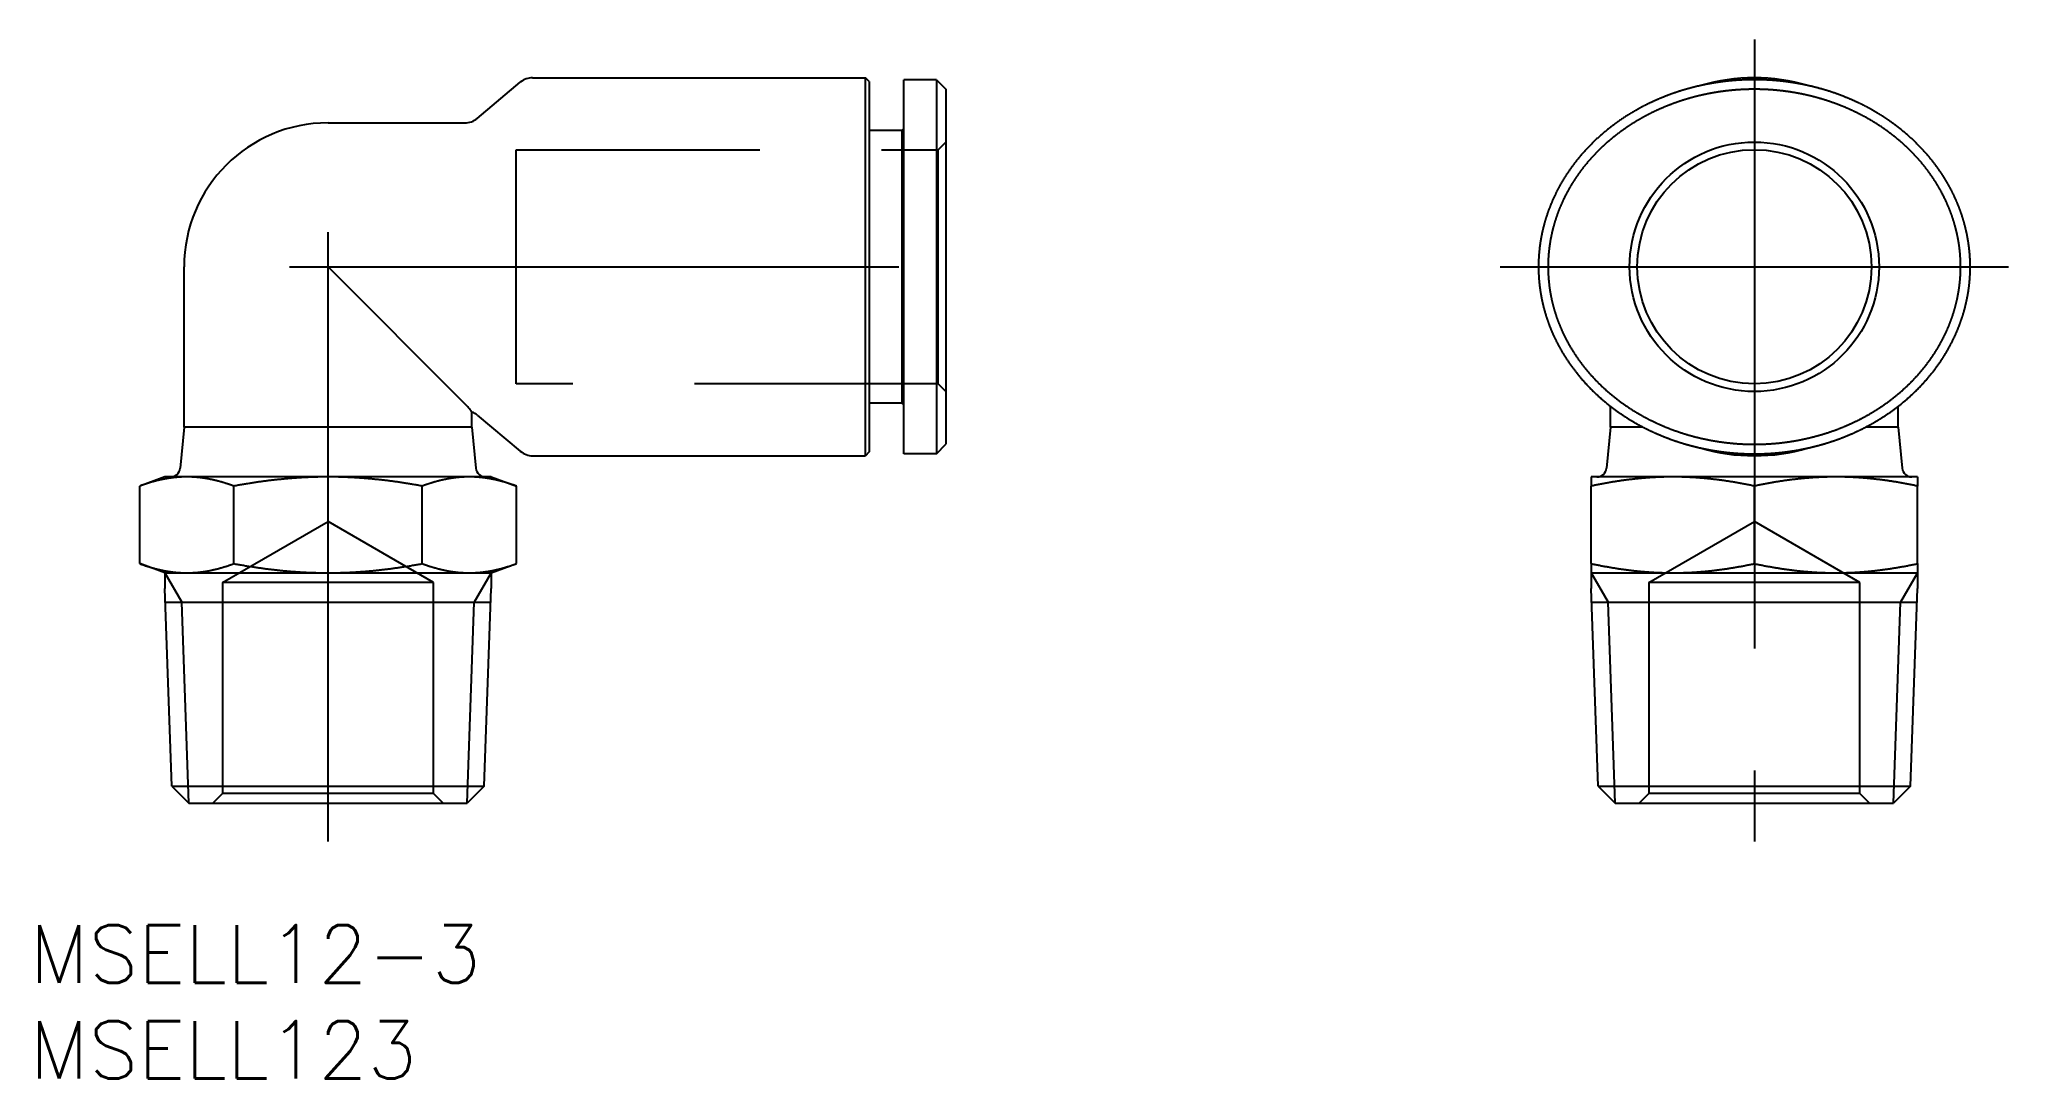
# Model space of a CAD drawing. Extents: x -15 to 88, y -14 to 40.
import ezdxf

# ---------------------------------------------------------------- set-up
doc = ezdxf.new("R2010")
doc.units = 0
doc.linetypes.add('CENTER', pattern=[50.8, 31.75, -6.35, 6.35, -6.35])
doc.linetypes.add('DASHED', pattern=[19.05, 12.7, -6.35])
doc.layers.get('0').update_dxf_attribs({"linetype": 'CONTINUOUS'})
doc.layers.add('CENTER', color=1, linetype='CENTER')
doc.styles.get("Standard").update_dxf_attribs({"font": 'txt.shx', "height": 3, "bigfont": 'bigfont.shx'})

msp = doc.modelspace()

# ---------------------------------------------------------------- texts
at = {"color": 7, "linetype": 'CONTINUOUS'}
for s, p in [('MSELL12-3', (-15.55593, -9.35739)), ('MSELL123', (-15.55593, -14.35739))]:
    msp.add_text(s, height=3, dxfattribs=at).set_placement(p)

# ---------------------------------------------------------------- linework, layer by layer
at = {"color": 7, "linetype": 'CONTINUOUS'}
for p, q in [((7.77884, 35.68403), (10.02116, 37.56597)), ((10.66403, 37.8), (28, 37.8)), ((28, 18.1), (28, 37.8)), ((28.2, 37.6), (28, 37.8)), ((28.2, 37.6), (28.2, 18.3)), ((30, 18.2), (30, 37.7)), ((31.7, 37.7), (30, 37.7)), ((31.7, 37.7), (31.7, 18.2)), ((31.7, 37.7), (32.2, 37.2)), ((32.2, 37.2), (32.2, 18.7)), ((0, 35.45), (7.13597, 35.45)), ((29.9, 35.05), (28.2, 35.05)), ((29.9, 35.05), (30, 35.15)), ((29.9, 35.05), (29.9, 20.85)), ((-7.5, 19.6), (-7.5, 27.95)), ((7.13597, 20.81403), (0, 27.95)), ((29.9, 20.85), (28.2, 20.85)), ((29.9, 20.85), (30, 20.75)), ((66.82802, 19.6), (66.82802, 20.68278)), ((81.82802, 19.6), (81.82802, 20.68278)), ((-7.5, 19.6), (-7.70652, 17.45214)), ((7.5, 19.6), (-7.5, 19.6)), ((7.5, 19.6), (7.5, 20.38139)), ((7.5, 19.6), (7.70652, 17.45214)), ((7.77884, 20.21597), (10.02116, 18.33403)), ((66.82802, 19.6), (66.6215, 17.45214)), ((68.51969, 19.6), (66.82802, 19.6)), ((81.82802, 19.6), (80.13635, 19.6)), ((81.82802, 19.6), (82.03455, 17.45214)), ((31.7, 18.2), (32.2, 18.7)), ((10.66403, 18.1), (28, 18.1)), ((28.2, 18.3), (28, 18.1)), ((31.7, 18.2), (30, 18.2)), ((-8.5, 17), (-9.81495, 16.5214)), ((-9.81495, 12.4786), (-9.81495, 16.5214)), ((8.5, 17), (-8.5, 17)), ((-4.90748, 12.4786), (-4.90748, 16.5214)), ((4.90748, 12.4786), (4.90748, 16.5214)), ((8.5, 17), (9.81495, 16.5214)), ((9.81495, 12.4786), (9.81495, 16.5214)), ((82.82802, 17), (65.82802, 17)), ((65.82802, 17), (65.82802, 16.5214)), ((65.82802, 12.4786), (65.82802, 16.5214)), ((74.32802, 12.4786), (74.32802, 16.5214)), ((82.82802, 17), (82.82802, 16.5214)), ((82.82802, 12.4786), (82.82802, 16.5214)), ((-8.5, 12), (-9.81495, 12.4786)), ((8.5, 12), (9.81495, 12.4786)), ((65.82802, 12.4786), (65.82802, 12)), ((82.82802, 12.4786), (82.82802, 12)), ((-8.5, 12), (8.5, 12)), ((-8.5, 12), (-8.5, 11.18953)), ((8.5, 12), (8.5, 11.18953)), ((65.82802, 12), (82.82802, 12)), ((65.82802, 12), (65.82802, 11.18953)), ((82.82802, 12), (82.82802, 11.18953)), ((-8.14026, 0.88793), (-8.5, 11.18953)), ((-8.47502, 10.47409), (8.47502, 10.47409)), ((8.14026, 0.88793), (8.5, 11.18953)), ((66.18776, 0.88793), (65.82802, 11.18953)), ((65.85301, 10.47409), (82.80304, 10.47409)), ((82.46828, 0.88793), (82.82802, 11.18953)), ((-8.14026, 0.88793), (8.14026, 0.88793)), ((-8.14026, 0.88793), (-7.25329, 0.00095)), ((-7.25325, 0), (7.25233, 0)), ((8.14026, 0.88793), (7.25233, 0)), ((66.18776, 0.88793), (82.46624, 0.88793)), ((66.18776, 0.88793), (67.07474, 0.00095)), ((67.07477, 0), (81.58036, 0)), ((82.46828, 0.88793), (81.58036, 0))]:
    msp.add_line(p, q, dxfattribs=at)
at = {"color": 3, "linetype": 'DASHED'}
for p, q in [((9.8, 21.85), (9.8, 34.05)), ((9.8, 34.05), (31.8, 34.05)), ((31.8, 34.05), (32.2, 34.45)), ((31.8, 21.85), (31.8, 34.05)), ((31.8, 21.85), (9.8, 21.85)), ((32.2, 21.45), (31.8, 21.85)), ((-5.5, 11.5), (0, 14.67543)), ((5.5, 11.5), (0, 14.67543)), ((68.82802, 11.5), (74.32802, 14.67543)), ((79.82802, 11.5), (74.32802, 14.67543)), ((-5.5, 11.5), (-5.5, 0.5)), ((5.5, 11.5), (-5.5, 11.5)), ((5.5, 0.5), (5.5, 11.5)), ((79.82802, 11.5), (68.82802, 11.5)), ((68.82802, 11.5), (68.82802, 0.5)), ((79.82802, 0.5), (79.82802, 11.5)), ((-5.5, 0.5), (-6, 0)), ((5.5, 0.5), (-5.5, 0.5)), ((6, 0), (5.5, 0.5)), ((68.82802, 0.5), (68.32802, 0)), ((79.82802, 0.5), (68.82802, 0.5)), ((80.32802, 0), (79.82802, 0.5))]:
    msp.add_line(p, q, dxfattribs=at)
at = {"color": 3, "linetype": 'CONTINUOUS'}
for p, q in [((-8.5, 12), (-7.61902, 10.47409)), ((8.5, 12), (7.61902, 10.47409)), ((65.82802, 12), (66.70901, 10.47409)), ((82.82802, 12), (81.94704, 10.47409)), ((-7.25325, 0), (-7.61902, 10.47409)), ((7.25325, 0), (7.61902, 10.47409)), ((67.07477, 0), (66.70901, 10.47409)), ((81.58128, 0), (81.94704, 10.47409))]:
    msp.add_line(p, q, dxfattribs=at)
at = {"color": 7}
for points in [[(74.328, 18.2, 0), (74.3448, 18.2, 0), (74.3616, 18.2, 0), (74.3784, 18.2001, 0), (74.3952, 18.2002, 0), (74.4119, 18.2003, 0), (74.4287, 18.2004, 0), (74.4454, 18.2005, 0), (74.4622, 18.2007, 0), (74.4789, 18.2008, 0), (74.4957, 18.201, 0), (74.5124, 18.2013, 0), (74.5292, 18.2015, 0), (74.5459, 18.2018, 0), (74.5626, 18.2021, 0), (74.5794, 18.2024, 0), (74.5961, 18.2027, 0), (74.6129, 18.2031, 0), (74.6296, 18.2034, 0), (74.6464, 18.2038, 0), (74.6631, 18.2042, 0), (74.6799, 18.2047, 0), (74.6966, 18.2051, 0), (74.7134, 18.2056, 0), (74.7302, 18.2061, 0), (74.747, 18.2067, 0), (74.7638, 18.2072, 0), (74.7806, 18.2078, 0), (74.7974, 18.2084, 0), (74.8142, 18.209, 0), (74.831, 18.2096, 0), (74.8479, 18.2103, 0), (74.8647, 18.211, 0), (74.8816, 18.2117, 0), (74.8985, 18.2124, 0), (74.9154, 18.2132, 0), (74.9323, 18.214, 0), (74.9492, 18.2148, 0), (74.9662, 18.2156, 0), (74.9831, 18.2165, 0), (75.0001, 18.2173, 0), (75.0171, 18.2182, 0), (75.0341, 18.2192, 0), (75.0512, 18.2201, 0), (75.0682, 18.2211, 0), (75.0853, 18.2221, 0), (75.1024, 18.2231, 0), (75.1195, 18.2241, 0), (75.1367, 18.2252, 0), (75.1538, 18.2263, 0), (75.171, 18.2274, 0), (75.1882, 18.2285, 0), (75.2055, 18.2297, 0), (75.2227, 18.2309, 0), (75.24, 18.2321, 0), (75.2574, 18.2333, 0), (75.2747, 18.2346, 0), (75.2921, 18.2359, 0), (75.3095, 18.2372, 0), (75.327, 18.2385, 0), (75.3444, 18.2399, 0), (75.3619, 18.2413, 0), (75.3795, 18.2427, 0), (75.3971, 18.2441, 0), (75.4147, 18.2456, 0), (75.4323, 18.2471, 0), (75.45, 18.2486, 0), (75.4677, 18.2501, 0), (75.4854, 18.2517, 0), (75.5032, 18.2533, 0), (75.5211, 18.2549, 0), (75.5389, 18.2566, 0), (75.5568, 18.2582, 0), (75.5748, 18.26, 0), (75.5928, 18.2617, 0), (75.6108, 18.2635, 0), (75.6289, 18.2653, 0), (75.647, 18.2671, 0), (75.6651, 18.269, 0), (75.6833, 18.2709, 0), (75.7016, 18.2728, 0), (75.7199, 18.2748, 0), (75.7382, 18.2768, 0), (75.7566, 18.2788, 0), (75.7751, 18.2808, 0), (75.7936, 18.2829, 0), (75.8121, 18.2851, 0), (75.8307, 18.2872, 0), (75.8493, 18.2894, 0), (75.868, 18.2916, 0), (75.8868, 18.2939, 0), (75.9056, 18.2962, 0), (75.9244, 18.2985, 0), (75.9433, 18.3009, 0), (75.9623, 18.3033, 0), (75.9813, 18.3057, 0), (76.0004, 18.3082, 0), (76.0195, 18.3107, 0), (76.0387, 18.3133, 0), (76.058, 18.3159, 0), (76.0773, 18.3185, 0), (76.0967, 18.3212, 0), (76.1161, 18.3239, 0), (76.1356, 18.3266, 0), (76.1552, 18.3294, 0), (76.1748, 18.3322, 0), (76.1945, 18.3351, 0), (76.2143, 18.338, 0), (76.2341, 18.3409, 0), (76.254, 18.3439, 0), (76.274, 18.3469, 0), (76.294, 18.35, 0), (76.3141, 18.3531, 0), (76.3343, 18.3563, 0), (76.3545, 18.3595, 0), (76.3748, 18.3627, 0), (76.3952, 18.366, 0), (76.4156, 18.3693, 0), (76.4362, 18.3727, 0), (76.4568, 18.3762, 0), (76.4774, 18.3796, 0), (76.4982, 18.3832, 0), (76.519, 18.3867, 0), (76.5399, 18.3903, 0), (76.5608, 18.394, 0), (76.5818, 18.3977, 0), (76.6029, 18.4015, 0), (76.624, 18.4053, 0), (76.6453, 18.4092, 0), (76.6665, 18.4131, 0), (76.6879, 18.4171, 0), (76.7093, 18.4211, 0), (76.7307, 18.4251, 0), (76.7523, 18.4293, 0), (76.7739, 18.4334, 0), (76.7955, 18.4376, 0), (76.8172, 18.4419, 0), (76.839, 18.4462, 0), (76.8608, 18.4506, 0), (76.8827, 18.455, 0), (76.9047, 18.4595, 0), (76.9267, 18.464, 0), (76.9487, 18.4686, 0), (76.9709, 18.4732, 0), (76.993, 18.4779, 0), (77.0153, 18.4826, 0), (77.0376, 18.4874, 0), (77.0599, 18.4923, 0), (77.0823, 18.4971, 0), (77.1047, 18.5021, 0), (77.1272, 18.5071, 0), (77.1498, 18.5121, 0), (77.1724, 18.5172, 0), (77.195, 18.5224, 0), (77.2177, 18.5276, 0), (77.2405, 18.5329, 0), (77.2633, 18.5382, 0), (77.2861, 18.5436, 0), (77.309, 18.549, 0), (77.3319, 18.5545, 0), (77.3549, 18.5601, 0), (77.3779, 18.5657, 0), (77.401, 18.5713, 0), (77.4241, 18.577, 0), (77.4473, 18.5828, 0), (77.4705, 18.5886, 0), (77.4937, 18.5945, 0), (77.517, 18.6004, 0), (77.5403, 18.6064, 0), (77.5637, 18.6125, 0), (77.5871, 18.6186, 0), (77.6105, 18.6247, 0), (77.634, 18.631, 0), (77.6575, 18.6372, 0), (77.681, 18.6436, 0), (77.7046, 18.65, 0), (77.7282, 18.6564, 0), (77.7519, 18.6629, 0), (77.7756, 18.6695, 0), (77.7993, 18.6762, 0), (77.8231, 18.6828, 0), (77.8469, 18.6896, 0), (77.8707, 18.6964, 0), (77.8945, 18.7033, 0), (77.9184, 18.7102, 0), (77.9423, 18.7172, 0), (77.9663, 18.7242, 0), (77.9902, 18.7313, 0), (78.0142, 18.7385, 0), (78.0383, 18.7457, 0), (78.0623, 18.753, 0), (78.0864, 18.7604, 0), (78.1105, 18.7678, 0), (78.1346, 18.7753, 0), (78.1588, 18.7828, 0), (78.183, 18.7904, 0), (78.2071, 18.7981, 0), (78.2314, 18.8058, 0), (78.2556, 18.8136, 0), (78.2799, 18.8214, 0), (78.3042, 18.8293, 0), (78.3285, 18.8373, 0), (78.3528, 18.8453, 0), (78.3771, 18.8534, 0), (78.4015, 18.8616, 0), (78.4259, 18.8698, 0), (78.4503, 18.8781, 0), (78.4747, 18.8865, 0), (78.4991, 18.8949, 0), (78.5235, 18.9034, 0), (78.548, 18.9119, 0), (78.5724, 18.9205, 0), (78.5969, 18.9292, 0), (78.6214, 18.938, 0), (78.6459, 18.9468, 0), (78.6705, 18.9556, 0), (78.695, 18.9646, 0), (78.7196, 18.9735, 0), (78.7441, 18.9826, 0), (78.7687, 18.9917, 0), (78.7933, 19.0009, 0), (78.8179, 19.0102, 0), (78.8425, 19.0195, 0), (78.8671, 19.0289, 0), (78.8917, 19.0383, 0), (78.9164, 19.0478, 0), (78.941, 19.0574, 0), (78.9657, 19.067, 0), (78.9904, 19.0767, 0), (79.015, 19.0865, 0), (79.0397, 19.0964, 0), (79.0644, 19.1063, 0), (79.0891, 19.1162, 0), (79.1138, 19.1263, 0), (79.1386, 19.1364, 0), (79.1633, 19.1465, 0), (79.188, 19.1568, 0), (79.2128, 19.1671, 0), (79.2375, 19.1775, 0), (79.2622, 19.1879, 0), (79.287, 19.1984, 0), (79.3117, 19.209, 0), (79.3365, 19.2196, 0), (79.3613, 19.2303, 0), (79.386, 19.2411, 0), (79.4108, 19.2519, 0), (79.4356, 19.2628, 0), (79.4604, 19.2738, 0), (79.4851, 19.2848, 0), (79.5099, 19.2959, 0), (79.5347, 19.3071, 0), (79.5595, 19.3184, 0), (79.5843, 19.3297, 0), (79.609, 19.3411, 0), (79.6338, 19.3525, 0), (79.6586, 19.364, 0), (79.6834, 19.3756, 0), (79.7082, 19.3873, 0), (79.733, 19.399, 0), (79.7577, 19.4108, 0), (79.7825, 19.4227, 0), (79.8073, 19.4346, 0), (79.8321, 19.4466, 0), (79.8568, 19.4587, 0), (79.8816, 19.4708, 0), (79.9063, 19.483, 0), (79.9311, 19.4953, 0), (79.9558, 19.5077, 0), (79.9806, 19.5201, 0), (80.0053, 19.5326, 0), (80.0301, 19.5452, 0), (80.0548, 19.5578, 0), (80.0795, 19.5705, 0), (80.1042, 19.5833, 0), (80.1289, 19.5961, 0), (80.1537, 19.6091, 0), (80.1783, 19.6221, 0), (80.203, 19.6351, 0), (80.2277, 19.6482, 0), (80.2524, 19.6615, 0), (80.277, 19.6747, 0), (80.3017, 19.6881, 0), (80.3263, 19.7015, 0), (80.351, 19.715, 0), (80.3756, 19.7286, 0), (80.4002, 19.7422, 0), (80.4248, 19.7559, 0), (80.4493, 19.7697, 0), (80.4739, 19.7835, 0), (80.4985, 19.7975, 0), (80.523, 19.8114, 0), (80.5475, 19.8255, 0), (80.572, 19.8396, 0), (80.5965, 19.8538, 0), (80.621, 19.8681, 0), (80.6454, 19.8825, 0), (80.6699, 19.8969, 0), (80.6943, 19.9114, 0), (80.7187, 19.9259, 0), (80.743, 19.9406, 0), (80.7674, 19.9553, 0), (80.7917, 19.97, 0), (80.816, 19.9849, 0), (80.8403, 19.9998, 0), (80.8646, 20.0148, 0), (80.8889, 20.0298, 0), (80.9131, 20.0449, 0), (80.9373, 20.0601, 0), (80.9615, 20.0754, 0), (80.9856, 20.0907, 0), (81.0098, 20.1061, 0), (81.0339, 20.1216, 0), (81.0579, 20.1371, 0), (81.082, 20.1527, 0), (81.106, 20.1684, 0), (81.13, 20.1841, 0), (81.154, 20.2, 0), (81.1779, 20.2158, 0), (81.2018, 20.2318, 0), (81.2257, 20.2478, 0), (81.2496, 20.2639, 0), (81.2734, 20.2801, 0), (81.2972, 20.2963, 0), (81.321, 20.3126, 0), (81.3447, 20.3289, 0), (81.3684, 20.3454, 0), (81.3921, 20.3619, 0), (81.4157, 20.3784, 0), (81.4393, 20.3951, 0), (81.4629, 20.4118, 0), (81.4864, 20.4285, 0), (81.5099, 20.4454, 0), (81.5333, 20.4623, 0), (81.5568, 20.4792, 0), (81.5801, 20.4963, 0), (81.6035, 20.5134, 0), (81.6268, 20.5305, 0), (81.6501, 20.5478, 0), (81.6733, 20.5651, 0), (81.6965, 20.5825, 0), (81.7197, 20.5999, 0), (81.7428, 20.6174, 0), (81.7659, 20.635, 0), (81.7889, 20.6526, 0), (81.8119, 20.6703, 0), (81.8348, 20.6881, 0), (81.8578, 20.7059, 0), (81.8806, 20.7238, 0), (81.9034, 20.7418, 0), (81.9262, 20.7598, 0), (81.949, 20.7779, 0), (81.9716, 20.7961, 0), (81.9943, 20.8143, 0), (82.0169, 20.8326, 0), (82.0394, 20.8509, 0), (82.0619, 20.8694, 0), (82.0844, 20.8878, 0), (82.1068, 20.9064, 0), (82.1292, 20.925, 0), (82.1515, 20.9437, 0), (82.1737, 20.9624, 0), (82.196, 20.9812, 0), (82.2181, 21.0001, 0), (82.2402, 21.019, 0), (82.2623, 21.0379, 0), (82.2843, 21.057, 0), (82.3063, 21.0761, 0), (82.3282, 21.0952, 0), (82.35, 21.1145, 0), (82.3718, 21.1337, 0), (82.3936, 21.1531, 0), (82.4153, 21.1725, 0), (82.4369, 21.1919, 0), (82.4585, 21.2114, 0), (82.48, 21.231, 0), (82.5015, 21.2506, 0), (82.5229, 21.2703, 0), (82.5443, 21.2901, 0), (82.5656, 21.3099, 0), (82.5869, 21.3297, 0), (82.6081, 21.3496, 0), (82.6292, 21.3696, 0), (82.6503, 21.3896, 0), (82.6713, 21.4097, 0), (82.6922, 21.4298, 0), (82.7131, 21.45, 0), (82.734, 21.4703, 0), (82.7548, 21.4906, 0), (82.7755, 21.5109, 0), (82.7961, 21.5313, 0), (82.8167, 21.5518, 0), (82.8373, 21.5723, 0), (82.8578, 21.5929, 0), (82.8782, 21.6135, 0), (82.8985, 21.6342, 0), (82.9188, 21.6549, 0), (82.939, 21.6757, 0), (82.9592, 21.6965, 0), (82.9792, 21.7173, 0), (82.9993, 21.7383, 0), (83.0192, 21.7593, 0), (83.0391, 21.7803, 0), (83.0589, 21.8014, 0), (83.0787, 21.8225, 0), (83.0984, 21.8437, 0), (83.118, 21.8649, 0), (83.1376, 21.8862, 0), (83.1571, 21.9075, 0), (83.1765, 21.9288, 0), (83.1958, 21.9503, 0), (83.2151, 21.9717, 0), (83.2343, 21.9932, 0), (83.2534, 22.0148, 0), (83.2725, 22.0364, 0), (83.2915, 22.058, 0), (83.3104, 22.0797, 0), (83.3292, 22.1014, 0), (83.348, 22.1232, 0), (83.3667, 22.145, 0), (83.3853, 22.1669, 0), (83.4039, 22.1888, 0), (83.4224, 22.2107, 0), (83.4408, 22.2327, 0), (83.4591, 22.2548, 0), (83.4774, 22.2768, 0), (83.4956, 22.2989, 0), (83.5137, 22.3211, 0), (83.5318, 22.3433, 0), (83.5497, 22.3655, 0), (83.5676, 22.3878, 0), (83.5854, 22.4101, 0), (83.6032, 22.4324, 0), (83.6209, 22.4548, 0), (83.6384, 22.4772, 0), (83.656, 22.4997, 0), (83.6734, 22.5222, 0), (83.6908, 22.5447, 0), (83.7081, 22.5673, 0), (83.7253, 22.5898, 0), (83.7424, 22.6125, 0), (83.7595, 22.6351, 0), (83.7764, 22.6578, 0), (83.7934, 22.6806, 0), (83.8102, 22.7033, 0), (83.8269, 22.7261, 0), (83.8436, 22.749, 0), (83.8602, 22.7718, 0), (83.8767, 22.7947, 0), (83.8931, 22.8177, 0), (83.9095, 22.8406, 0), (83.9258, 22.8636, 0), (83.942, 22.8866, 0), (83.9581, 22.9097, 0), (83.9741, 22.9327, 0), (83.9901, 22.9559, 0), (84.0059, 22.979, 0), (84.0217, 23.0021, 0), (84.0375, 23.0253, 0), (84.0531, 23.0485, 0), (84.0686, 23.0718, 0), (84.0841, 23.0951, 0), (84.0995, 23.1184, 0), (84.1148, 23.1417, 0), (84.13, 23.165, 0), (84.1452, 23.1884, 0), (84.1602, 23.2118, 0), (84.1752, 23.2352, 0), (84.1901, 23.2586, 0), (84.2049, 23.2821, 0), (84.2197, 23.3056, 0), (84.2343, 23.3291, 0), (84.2489, 23.3527, 0), (84.2634, 23.3762, 0), (84.2778, 23.3998, 0), (84.2921, 23.4234, 0), (84.3064, 23.4471, 0), (84.3205, 23.4707, 0), (84.3346, 23.4944, 0), (84.3486, 23.5181, 0), (84.3625, 23.5418, 0), (84.3764, 23.5656, 0), (84.3901, 23.5894, 0), (84.4038, 23.6131, 0), (84.4174, 23.637, 0), (84.431, 23.6608, 0), (84.4444, 23.6847, 0), (84.4578, 23.7086, 0), (84.471, 23.7325, 0), (84.4842, 23.7564, 0), (84.4974, 23.7803, 0), (84.5104, 23.8043, 0), (84.5234, 23.8283, 0), (84.5362, 23.8523, 0), (84.549, 23.8763, 0), (84.5617, 23.9004, 0), (84.5744, 23.9245, 0), (84.5869, 23.9486, 0), (84.5994, 23.9727, 0), (84.6118, 23.9968, 0), (84.6241, 24.0209, 0), (84.6364, 24.0451, 0), (84.6485, 24.0693, 0), (84.6606, 24.0935, 0), (84.6726, 24.1177, 0), (84.6845, 24.142, 0), (84.6963, 24.1663, 0), (84.7081, 24.1905, 0), (84.7198, 24.2148, 0), (84.7313, 24.2392, 0), (84.7429, 24.2635, 0), (84.7543, 24.2878, 0), (84.7656, 24.3122, 0), (84.7769, 24.3366, 0), (84.7881, 24.361, 0), (84.7992, 24.3854, 0), (84.8103, 24.4099, 0), (84.8212, 24.4343, 0), (84.8321, 24.4588, 0), (84.8429, 24.4833, 0), (84.8536, 24.5078, 0), (84.8642, 24.5323, 0), (84.8748, 24.5568, 0), (84.8852, 24.5814, 0), (84.8956, 24.606, 0), (84.906, 24.6305, 0), (84.9162, 24.6551, 0), (84.9263, 24.6798, 0), (84.9364, 24.7044, 0), (84.9464, 24.729, 0), (84.9563, 24.7537, 0), (84.9662, 24.7783, 0), (84.9759, 24.803, 0), (84.9856, 24.8277, 0), (84.9952, 24.8524, 0), (85.0047, 24.8772, 0), (85.0141, 24.9019, 0), (85.0235, 24.9267, 0), (85.0328, 24.9514, 0), (85.042, 24.9762, 0), (85.0511, 25.001, 0), (85.0601, 25.0258, 0), (85.0691, 25.0506, 0), (85.078, 25.0754, 0), (85.0868, 25.1003, 0), (85.0955, 25.1251, 0), (85.1041, 25.15, 0), (85.1127, 25.1749, 0), (85.1212, 25.1998, 0), (85.1296, 25.2247, 0), (85.1379, 25.2496, 0), (85.1462, 25.2745, 0), (85.1543, 25.2995, 0), (85.1624, 25.3244, 0), (85.1704, 25.3494, 0), (85.1784, 25.3743, 0), (85.1862, 25.3993, 0), (85.194, 25.4243, 0), (85.2017, 25.4493, 0), (85.2093, 25.4743, 0), (85.2169, 25.4993, 0), (85.2243, 25.5244, 0), (85.2317, 25.5494, 0), (85.239, 25.5745, 0), (85.2462, 25.5995, 0), (85.2534, 25.6246, 0), (85.2604, 25.6497, 0), (85.2674, 25.6748, 0), (85.2743, 25.6999, 0), (85.2812, 25.725, 0), (85.2879, 25.7501, 0), (85.2946, 25.7752, 0), (85.3012, 25.8004, 0), (85.3077, 25.8255, 0), (85.3142, 25.8507, 0), (85.3205, 25.8758, 0), (85.3268, 25.901, 0), (85.333, 25.9262, 0), (85.3391, 25.9514, 0), (85.3452, 25.9765, 0), (85.3511, 26.0017, 0), (85.357, 26.027, 0), (85.3628, 26.0522, 0), (85.3686, 26.0774, 0), (85.3742, 26.1026, 0), (85.3798, 26.1279, 0), (85.3853, 26.1531, 0), (85.3907, 26.1783, 0), (85.3961, 26.2036, 0), (85.4014, 26.2289, 0), (85.4065, 26.2541, 0), (85.4117, 26.2794, 0), (85.4167, 26.3047, 0), (85.4216, 26.33, 0), (85.4265, 26.3553, 0), (85.4313, 26.3806, 0), (85.436, 26.4059, 0), (85.4407, 26.4312, 0), (85.4453, 26.4565, 0), (85.4498, 26.4818, 0), (85.4542, 26.5071, 0), (85.4585, 26.5325, 0), (85.4628, 26.5578, 0), (85.4669, 26.5832, 0), (85.471, 26.6085, 0), (85.4751, 26.6339, 0), (85.479, 26.6592, 0), (85.4829, 26.6846, 0), (85.4867, 26.7099, 0), (85.4904, 26.7353, 0), (85.494, 26.7607, 0), (85.4976, 26.7861, 0), (85.5011, 26.8114, 0), (85.5045, 26.8368, 0), (85.5078, 26.8622, 0), (85.5111, 26.8876, 0), (85.5142, 26.913, 0), (85.5173, 26.9384, 0), (85.5203, 26.9638, 0), (85.5233, 26.9892, 0), (85.5262, 27.0146, 0), (85.5289, 27.0401, 0), (85.5316, 27.0655, 0), (85.5343, 27.0909, 0), (85.5368, 27.1163, 0), (85.5393, 27.1417, 0), (85.5417, 27.1672, 0), (85.544, 27.1926, 0), (85.5463, 27.218, 0), (85.5485, 27.2435, 0), (85.5506, 27.2689, 0), (85.5526, 27.2944, 0), (85.5545, 27.3198, 0), (85.5564, 27.3453, 0), (85.5582, 27.3707, 0), (85.5599, 27.3962, 0), (85.5615, 27.4216, 0), (85.5631, 27.4471, 0), (85.5645, 27.4725, 0), (85.5659, 27.498, 0), (85.5673, 27.5234, 0), (85.5685, 27.5489, 0), (85.5697, 27.5744, 0), (85.5708, 27.5998, 0), (85.5718, 27.6253, 0), (85.5727, 27.6507, 0), (85.5736, 27.6762, 0), (85.5744, 27.7017, 0), (85.5751, 27.7271, 0), (85.5757, 27.7526, 0), (85.5763, 27.7781, 0), (85.5768, 27.8036, 0), (85.5772, 27.829, 0), (85.5775, 27.8545, 0), (85.5777, 27.88, 0), (85.5779, 27.9054, 0), (85.578, 27.9309, 0), (85.578, 27.9564, 0), (85.578, 27.9819, 0), (85.5778, 28.0073, 0), (85.5776, 28.0328, 0), (85.5773, 28.0583, 0), (85.577, 28.0838, 0), (85.5765, 28.1092, 0), (85.576, 28.1347, 0), (85.5754, 28.1602, 0), (85.5747, 28.1856, 0), (85.574, 28.2111, 0), (85.5731, 28.2366, 0), (85.5722, 28.262, 0), (85.5713, 28.2875, 0), (85.5702, 28.3129, 0), (85.5691, 28.3384, 0), (85.5679, 28.3638, 0), (85.5666, 28.3893, 0), (85.5652, 28.4147, 0), (85.5638, 28.4402, 0), (85.5623, 28.4656, 0), (85.5607, 28.491, 0), (85.559, 28.5164, 0), (85.5572, 28.5419, 0), (85.5554, 28.5673, 0), (85.5535, 28.5927, 0), (85.5516, 28.6181, 0), (85.5495, 28.6435, 0), (85.5474, 28.6689, 0), (85.5452, 28.6943, 0), (85.5429, 28.7197, 0), (85.5405, 28.7451, 0), (85.5381, 28.7704, 0), (85.5356, 28.7958, 0), (85.533, 28.8212, 0), (85.5303, 28.8465, 0), (85.5276, 28.8719, 0), (85.5248, 28.8972, 0), (85.5219, 28.9225, 0), (85.5189, 28.9479, 0), (85.5159, 28.9732, 0), (85.5128, 28.9985, 0), (85.5096, 29.0238, 0), (85.5063, 29.0491, 0), (85.503, 29.0744, 0), (85.4995, 29.0997, 0), (85.496, 29.1249, 0), (85.4925, 29.1502, 0), (85.4888, 29.1754, 0), (85.4851, 29.2007, 0), (85.4813, 29.2259, 0), (85.4774, 29.2511, 0), (85.4734, 29.2764, 0), (85.4694, 29.3016, 0), (85.4653, 29.3268, 0), (85.4611, 29.3519, 0), (85.4569, 29.3771, 0), (85.4525, 29.4023, 0), (85.4481, 29.4274, 0), (85.4436, 29.4525, 0), (85.4391, 29.4777, 0), (85.4344, 29.5028, 0), (85.4297, 29.5279, 0), (85.4249, 29.553, 0), (85.4201, 29.578, 0), (85.4151, 29.6031, 0), (85.4101, 29.6281, 0), (85.405, 29.6532, 0), (85.3999, 29.6782, 0), (85.3946, 29.7032, 0), (85.3893, 29.7282, 0), (85.3839, 29.7531, 0), (85.3785, 29.7781, 0), (85.3729, 29.803, 0), (85.3673, 29.828, 0), (85.3616, 29.8529, 0), (85.3559, 29.8778, 0), (85.3501, 29.9026, 0), (85.3442, 29.9275, 0), (85.3382, 29.9524, 0), (85.3321, 29.9772, 0), (85.326, 30.002, 0), (85.3198, 30.0268, 0), (85.3135, 30.0516, 0), (85.3072, 30.0763, 0), (85.3008, 30.1011, 0), (85.2943, 30.1258, 0), (85.2877, 30.1505, 0), (85.2811, 30.1752, 0), (85.2744, 30.1998, 0), (85.2676, 30.2245, 0), (85.2607, 30.2491, 0), (85.2538, 30.2737, 0), (85.2468, 30.2983, 0), (85.2397, 30.3229, 0), (85.2326, 30.3474, 0), (85.2254, 30.372, 0), (85.2181, 30.3965, 0), (85.2107, 30.4209, 0), (85.2033, 30.4454, 0), (85.1958, 30.4698, 0), (85.1882, 30.4943, 0), (85.1806, 30.5187, 0), (85.1728, 30.543, 0), (85.1651, 30.5674, 0), (85.1572, 30.5917, 0), (85.1493, 30.616, 0), (85.1413, 30.6403, 0), (85.1332, 30.6646, 0), (85.125, 30.6888, 0), (85.1168, 30.713, 0), (85.1085, 30.7372, 0), (85.1002, 30.7614, 0), (85.0918, 30.7855, 0), (85.0833, 30.8096, 0), (85.0747, 30.8337, 0), (85.0661, 30.8578, 0), (85.0574, 30.8818, 0), (85.0486, 30.9058, 0), (85.0397, 30.9298, 0), (85.0308, 30.9538, 0), (85.0218, 30.9777, 0), (85.0128, 31.0016, 0), (85.0037, 31.0255, 0), (84.9945, 31.0493, 0), (84.9852, 31.0732, 0), (84.9759, 31.097, 0), (84.9665, 31.1207, 0), (84.957, 31.1445, 0), (84.9475, 31.1682, 0), (84.9379, 31.1919, 0), (84.9282, 31.2155, 0), (84.9185, 31.2392, 0), (84.9087, 31.2628, 0), (84.8988, 31.2863, 0), (84.8889, 31.3099, 0), (84.8789, 31.3334, 0), (84.8688, 31.3568, 0), (84.8587, 31.3803, 0), (84.8485, 31.4037, 0), (84.8382, 31.4271, 0), (84.8279, 31.4505, 0), (84.8175, 31.4738, 0), (84.8071, 31.4971, 0), (84.7965, 31.5204, 0), (84.786, 31.5436, 0), (84.7753, 31.5668, 0), (84.7646, 31.59, 0), (84.7538, 31.6131, 0), (84.7429, 31.6362, 0), (84.732, 31.6593, 0), (84.7211, 31.6823, 0), (84.71, 31.7053, 0), (84.6989, 31.7283, 0), (84.6877, 31.7513, 0), (84.6765, 31.7742, 0), (84.6652, 31.797, 0), (84.6539, 31.8199, 0), (84.6425, 31.8427, 0), (84.631, 31.8655, 0), (84.6194, 31.8882, 0), (84.6078, 31.9109, 0), (84.5962, 31.9336, 0), (84.5844, 31.9562, 0), (84.5726, 31.9788, 0), (84.5608, 32.0014, 0), (84.5489, 32.0239, 0), (84.5369, 32.0464, 0), (84.5249, 32.0689, 0), (84.5128, 32.0913, 0), (84.5006, 32.1137, 0), (84.4884, 32.136, 0), (84.4761, 32.1583, 0), (84.4638, 32.1806, 0), (84.4514, 32.2029, 0), (84.4389, 32.2251, 0), (84.4264, 32.2472, 0), (84.4138, 32.2693, 0), (84.4012, 32.2914, 0), (84.3885, 32.3135, 0), (84.3758, 32.3355, 0), (84.363, 32.3575, 0), (84.3501, 32.3794, 0), (84.3372, 32.4013, 0), (84.3242, 32.4231, 0), (84.3112, 32.4449, 0), (84.2981, 32.4667, 0), (84.2849, 32.4885, 0), (84.2717, 32.5102, 0), (84.2584, 32.5318, 0), (84.2451, 32.5534, 0), (84.2317, 32.575, 0), (84.2183, 32.5965, 0), (84.2048, 32.618, 0), (84.1913, 32.6395, 0), (84.1777, 32.6609, 0), (84.164, 32.6823, 0), (84.1503, 32.7036, 0), (84.1365, 32.7249, 0), (84.1227, 32.7462, 0), (84.1089, 32.7674, 0), (84.0949, 32.7886, 0), (84.0809, 32.8097, 0), (84.0669, 32.8308, 0), (84.0528, 32.8519, 0), (84.0387, 32.8729, 0), (84.0245, 32.8939, 0), (84.0102, 32.9148, 0), (83.9959, 32.9357, 0), (83.9815, 32.9566, 0), (83.9671, 32.9774, 0), (83.9527, 32.9982, 0), (83.9382, 33.0189, 0), (83.9236, 33.0396, 0), (83.909, 33.0603, 0), (83.8943, 33.0809, 0), (83.8796, 33.1014, 0), (83.8648, 33.122, 0), (83.8499, 33.1424, 0), (83.8351, 33.1629, 0), (83.8201, 33.1833, 0), (83.8051, 33.2037, 0), (83.7901, 33.224, 0), (83.775, 33.2443, 0), (83.7599, 33.2645, 0), (83.7447, 33.2847, 0), (83.7294, 33.3048, 0), (83.7141, 33.3249, 0), (83.6988, 33.345, 0), (83.6834, 33.365, 0), (83.668, 33.385, 0), (83.6525, 33.405, 0), (83.6369, 33.4249, 0), (83.6214, 33.4447, 0), (83.6057, 33.4645, 0), (83.59, 33.4843, 0), (83.5743, 33.504, 0), (83.5585, 33.5237, 0), (83.5427, 33.5434, 0), (83.5268, 33.563, 0), (83.5109, 33.5825, 0), (83.4949, 33.602, 0), (83.4789, 33.6215, 0), (83.4628, 33.6409, 0), (83.4467, 33.6603, 0), (83.4305, 33.6797, 0), (83.4143, 33.699, 0), (83.398, 33.7182, 0), (83.3817, 33.7375, 0), (83.3653, 33.7566, 0), (83.3489, 33.7758, 0), (83.3325, 33.7949, 0), (83.316, 33.8139, 0), (83.2994, 33.8329, 0), (83.2828, 33.8519, 0), (83.2662, 33.8708, 0), (83.2495, 33.8897, 0), (83.2327, 33.9085, 0), (83.216, 33.9273, 0), (83.1991, 33.946, 0), (83.1823, 33.9648, 0), (83.1653, 33.9834, 0), (83.1484, 34.002, 0), (83.1314, 34.0206, 0), (83.1143, 34.0391, 0), (83.0972, 34.0576, 0), (83.0801, 34.0761, 0), (83.0629, 34.0945, 0), (83.0456, 34.1128, 0), (83.0283, 34.1312, 0), (83.011, 34.1494, 0), (82.9937, 34.1677, 0), (82.9762, 34.1858, 0), (82.9588, 34.204, 0), (82.9413, 34.2221, 0), (82.9237, 34.2401, 0), (82.9061, 34.2581, 0), (82.8885, 34.2761, 0), (82.8708, 34.294, 0), (82.8531, 34.3119, 0), (82.8353, 34.3297, 0), (82.8175, 34.3475, 0), (82.7997, 34.3653, 0), (82.7818, 34.383, 0), (82.7639, 34.4006, 0), (82.7459, 34.4183, 0), (82.7279, 34.4358, 0), (82.7098, 34.4534, 0), (82.6917, 34.4708, 0), (82.6736, 34.4883, 0), (82.6554, 34.5057, 0), (82.6371, 34.523, 0), (82.6189, 34.5403, 0), (82.6006, 34.5576, 0), (82.5822, 34.5748, 0), (82.5638, 34.592, 0), (82.5454, 34.6091, 0), (82.5269, 34.6262, 0), (82.5084, 34.6432, 0), (82.4898, 34.6602, 0), (82.4712, 34.6772, 0), (82.4526, 34.6941, 0), (82.4339, 34.7109, 0), (82.4152, 34.7278, 0), (82.3964, 34.7445, 0), (82.3776, 34.7613, 0), (82.3588, 34.7779, 0), (82.3399, 34.7946, 0), (82.321, 34.8112, 0), (82.3021, 34.8277, 0), (82.2831, 34.8442, 0), (82.264, 34.8607, 0), (82.245, 34.8771, 0), (82.2259, 34.8934, 0), (82.2067, 34.9098, 0), (82.1875, 34.926, 0), (82.1683, 34.9423, 0), (82.149, 34.9584, 0), (82.1297, 34.9746, 0), (82.1104, 34.9907, 0), (82.091, 35.0067, 0), (82.0716, 35.0227, 0), (82.0522, 35.0387, 0), (82.0327, 35.0546, 0), (82.0132, 35.0704, 0), (81.9936, 35.0863, 0), (81.974, 35.102, 0), (81.9544, 35.1178, 0), (81.9347, 35.1334, 0), (81.915, 35.1491, 0), (81.8953, 35.1647, 0), (81.8755, 35.1802, 0), (81.8557, 35.1957, 0), (81.8358, 35.2112, 0), (81.8159, 35.2266, 0), (81.796, 35.2419, 0), (81.7761, 35.2572, 0), (81.7561, 35.2725, 0), (81.736, 35.2877, 0), (81.716, 35.3029, 0), (81.6959, 35.318, 0), (81.6758, 35.3331, 0), (81.6556, 35.3481, 0), (81.6354, 35.3631, 0), (81.6152, 35.3781, 0), (81.5949, 35.393, 0), (81.5746, 35.4078, 0), (81.5543, 35.4226, 0), (81.5339, 35.4374, 0), (81.5135, 35.4521, 0), (81.4931, 35.4667, 0), (81.4727, 35.4813, 0), (81.4522, 35.4959, 0), (81.4316, 35.5104, 0), (81.4111, 35.5249, 0), (81.3905, 35.5393, 0), (81.3699, 35.5537, 0), (81.3492, 35.5681, 0), (81.3285, 35.5823, 0), (81.3078, 35.5966, 0), (81.2871, 35.6108, 0), (81.2663, 35.6249, 0), (81.2455, 35.639, 0), (81.2246, 35.6531, 0), (81.2038, 35.6671, 0), (81.1829, 35.681, 0), (81.1619, 35.6949, 0), (81.141, 35.7088, 0), (81.12, 35.7226, 0), (81.0989, 35.7364, 0), (81.0779, 35.7501, 0), (81.0568, 35.7638, 0), (81.0357, 35.7774, 0), (81.0145, 35.791, 0), (80.9934, 35.8045, 0), (80.9722, 35.818, 0), (80.9509, 35.8314, 0), (80.9297, 35.8448, 0), (80.9084, 35.8581, 0), (80.8871, 35.8714, 0), (80.8657, 35.8847, 0), (80.8444, 35.8979, 0), (80.823, 35.911, 0), (80.8015, 35.9241, 0), (80.7801, 35.9371, 0), (80.7586, 35.9501, 0), (80.7371, 35.9631, 0), (80.7155, 35.976, 0), (80.694, 35.9889, 0), (80.6724, 36.0017, 0), (80.6508, 36.0144, 0), (80.6291, 36.0271, 0), (80.6075, 36.0398, 0), (80.5858, 36.0524, 0), (80.5641, 36.065, 0), (80.5423, 36.0775, 0), (80.5205, 36.09, 0), (80.4987, 36.1024, 0), (80.4769, 36.1148, 0), (80.4551, 36.1271, 0), (80.4332, 36.1394, 0), (80.4113, 36.1516, 0), (80.3894, 36.1638, 0), (80.3674, 36.1759, 0), (80.3455, 36.188, 0), (80.3235, 36.2001, 0), (80.3014, 36.212, 0), (80.2794, 36.224, 0), (80.2573, 36.2359, 0), (80.2352, 36.2477, 0), (80.2131, 36.2595, 0), (80.191, 36.2713, 0), (80.1688, 36.283, 0), (80.1466, 36.2946, 0), (80.1244, 36.3062, 0), (80.1022, 36.3178, 0), (80.0799, 36.3293, 0), (80.0576, 36.3407, 0), (80.0353, 36.3521, 0), (80.013, 36.3635, 0), (79.9907, 36.3748, 0), (79.9683, 36.3861, 0), (79.9459, 36.3973, 0), (79.9235, 36.4085, 0), (79.901, 36.4196, 0), (79.8786, 36.4307, 0), (79.8561, 36.4417, 0), (79.8336, 36.4526, 0), (79.8111, 36.4636, 0), (79.7886, 36.4744, 0), (79.766, 36.4853, 0), (79.7434, 36.4961, 0), (79.7208, 36.5068, 0), (79.6982, 36.5175, 0), (79.6755, 36.5281, 0), (79.6529, 36.5387, 0), (79.6302, 36.5492, 0), (79.6075, 36.5597, 0), (79.5847, 36.5701, 0), (79.562, 36.5805, 0), (79.5392, 36.5909, 0), (79.5165, 36.6012, 0), (79.4936, 36.6114, 0), (79.4708, 36.6216, 0), (79.448, 36.6318, 0), (79.4251, 36.6419, 0), (79.4022, 36.6519, 0), (79.3793, 36.6619, 0), (79.3564, 36.6719, 0), (79.3335, 36.6818, 0), (79.3105, 36.6916, 0), (79.2876, 36.7014, 0), (79.2646, 36.7112, 0), (79.2416, 36.7209, 0), (79.2185, 36.7305, 0), (79.1955, 36.7402, 0), (79.1724, 36.7497, 0), (79.1494, 36.7592, 0), (79.1263, 36.7687, 0), (79.1031, 36.7781, 0), (79.08, 36.7875, 0), (79.0568, 36.7968, 0), (79.0337, 36.8061, 0), (79.0105, 36.8153, 0), (78.9873, 36.8245, 0), (78.9641, 36.8336, 0), (78.9408, 36.8427, 0), (78.9175, 36.8518, 0), (78.8943, 36.8608, 0), (78.871, 36.8697, 0), (78.8477, 36.8786, 0), (78.8243, 36.8874, 0), (78.801, 36.8962, 0), (78.7776, 36.905, 0), (78.7543, 36.9137, 0), (78.7309, 36.9223, 0), (78.7075, 36.9309, 0), (78.684, 36.9395, 0), (78.6606, 36.948, 0), (78.6371, 36.9564, 0), (78.6136, 36.9648, 0), (78.5902, 36.9732, 0), (78.5667, 36.9815, 0), (78.5431, 36.9898, 0), (78.5196, 36.998, 0), (78.496, 37.0062, 0), (78.4725, 37.0143, 0), (78.4489, 37.0224, 0), (78.4253, 37.0304, 0), (78.4017, 37.0384, 0), (78.378, 37.0463, 0), (78.3544, 37.0542, 0), (78.3307, 37.062, 0), (78.307, 37.0698, 0), (78.2834, 37.0775, 0), (78.2597, 37.0852, 0), (78.2359, 37.0929, 0), (78.2122, 37.1005, 0), (78.1884, 37.108, 0), (78.1647, 37.1155, 0), (78.1409, 37.1229, 0), (78.1171, 37.1303, 0), (78.0933, 37.1377, 0), (78.0695, 37.145, 0), (78.0457, 37.1523, 0), (78.0218, 37.1595, 0), (77.9979, 37.1666, 0), (77.9741, 37.1737, 0), (77.9502, 37.1808, 0), (77.9263, 37.1878, 0), (77.9024, 37.1948, 0), (77.8784, 37.2017, 0), (77.8545, 37.2086, 0), (77.8305, 37.2154, 0), (77.8066, 37.2222, 0), (77.7826, 37.2289, 0), (77.7586, 37.2356, 0), (77.7346, 37.2423, 0), (77.7106, 37.2488, 0), (77.6865, 37.2554, 0), (77.6625, 37.2619, 0), (77.6384, 37.2683, 0), (77.6144, 37.2747, 0), (77.5903, 37.2811, 0), (77.5662, 37.2874, 0), (77.5421, 37.2936, 0), (77.518, 37.2998, 0), (77.4939, 37.306, 0), (77.4697, 37.3121, 0), (77.4456, 37.3182, 0), (77.4214, 37.3242, 0), (77.3972, 37.3301, 0), (77.373, 37.3361, 0), (77.3488, 37.3419, 0), (77.3246, 37.3478, 0), (77.3004, 37.3535, 0), (77.2762, 37.3593, 0), (77.252, 37.3649, 0), (77.2277, 37.3706, 0), (77.2034, 37.3762, 0), (77.1792, 37.3817, 0), (77.1549, 37.3872, 0), (77.1306, 37.3926, 0), (77.1063, 37.398, 0), (77.082, 37.4034, 0), (77.0576, 37.4087, 0), (77.0333, 37.4139, 0), (77.009, 37.4191, 0), (76.9846, 37.4243, 0), (76.9602, 37.4294, 0), (76.9359, 37.4344, 0), (76.9115, 37.4394, 0), (76.8871, 37.4444, 0), (76.8627, 37.4493, 0), (76.8383, 37.4542, 0), (76.8139, 37.459, 0), (76.7894, 37.4638, 0), (76.765, 37.4685, 0), (76.7405, 37.4732, 0), (76.7161, 37.4778, 0), (76.6916, 37.4824, 0), (76.6671, 37.4869, 0), (76.6427, 37.4914, 0), (76.6182, 37.4958, 0), (76.5937, 37.5002, 0), (76.5691, 37.5046, 0), (76.5446, 37.5089, 0), (76.5201, 37.5131, 0), (76.4956, 37.5173, 0), (76.471, 37.5215, 0), (76.4465, 37.5256, 0), (76.4219, 37.5296, 0), (76.3974, 37.5336, 0), (76.3728, 37.5376, 0), (76.3482, 37.5415, 0), (76.3236, 37.5454, 0), (76.299, 37.5492, 0), (76.2744, 37.553, 0), (76.2498, 37.5567, 0), (76.2252, 37.5604, 0), (76.2006, 37.564, 0), (76.1759, 37.5676, 0), (76.1513, 37.5711, 0), (76.1267, 37.5746, 0), (76.102, 37.578, 0), (76.0773, 37.5814, 0), (76.0527, 37.5847, 0), (76.028, 37.588, 0), (76.0033, 37.5913, 0), (75.9786, 37.5945, 0), (75.954, 37.5976, 0), (75.9293, 37.6007, 0), (75.9046, 37.6038, 0), (75.8799, 37.6068, 0), (75.8551, 37.6098, 0), (75.8304, 37.6127, 0), (75.8057, 37.6155, 0), (75.781, 37.6183, 0), (75.7562, 37.6211, 0), (75.7315, 37.6238, 0), (75.7068, 37.6265, 0), (75.682, 37.6291, 0), (75.6572, 37.6317, 0), (75.6325, 37.6342, 0), (75.6077, 37.6367, 0), (75.583, 37.6391, 0), (75.5582, 37.6415, 0), (75.5334, 37.6439, 0), (75.5086, 37.6462, 0), (75.4838, 37.6484, 0), (75.459, 37.6506, 0), (75.4342, 37.6527, 0), (75.4094, 37.6548, 0), (75.3846, 37.6569, 0), (75.3598, 37.6589, 0), (75.335, 37.6609, 0), (75.3102, 37.6628, 0), (75.2854, 37.6646, 0), (75.2606, 37.6664, 0), (75.2357, 37.6682, 0), (75.2109, 37.6699, 0), (75.1861, 37.6716, 0), (75.1612, 37.6732, 0), (75.1364, 37.6748, 0), (75.1116, 37.6763, 0), (75.0867, 37.6778, 0), (75.0619, 37.6792, 0), (75.037, 37.6806, 0), (75.0122, 37.682, 0), (74.9873, 37.6832, 0), (74.9624, 37.6845, 0), (74.9376, 37.6857, 0), (74.9127, 37.6868, 0), (74.8879, 37.6879, 0), (74.863, 37.689, 0), (74.8381, 37.69, 0), (74.8132, 37.6909, 0), (74.7884, 37.6918, 0), (74.7635, 37.6927, 0), (74.7386, 37.6935, 0), (74.7137, 37.6943, 0), (74.6889, 37.695, 0), (74.664, 37.6957, 0), (74.6391, 37.6963, 0), (74.6142, 37.6968, 0), (74.5893, 37.6974, 0), (74.5645, 37.6978, 0), (74.5396, 37.6983, 0), (74.5147, 37.6987, 0), (74.4898, 37.699, 0), (74.4649, 37.6993, 0), (74.44, 37.6995, 0), (74.4151, 37.6997, 0), (74.3902, 37.6999, 0), (74.3654, 37.6999, 0), (74.3405, 37.7, 0), (74.3156, 37.7, 0), (74.2907, 37.6999, 0), (74.2658, 37.6999, 0), (74.2409, 37.6997, 0), (74.216, 37.6995, 0), (74.1911, 37.6993, 0), (74.1662, 37.699, 0), (74.1414, 37.6987, 0), (74.1165, 37.6983, 0), (74.0916, 37.6978, 0), (74.0667, 37.6974, 0), (74.0418, 37.6968, 0), (74.0169, 37.6963, 0), (73.9921, 37.6957, 0), (73.9672, 37.695, 0), (73.9423, 37.6943, 0), (73.9174, 37.6935, 0), (73.8925, 37.6927, 0), (73.8677, 37.6918, 0), (73.8428, 37.6909, 0), (73.8179, 37.69, 0), (73.7931, 37.689, 0), (73.7682, 37.6879, 0), (73.7433, 37.6868, 0), (73.7185, 37.6857, 0), (73.6936, 37.6845, 0), (73.6687, 37.6832, 0), (73.6439, 37.682, 0), (73.619, 37.6806, 0), (73.5942, 37.6792, 0), (73.5693, 37.6778, 0), (73.5445, 37.6763, 0), (73.5197, 37.6748, 0), (73.4948, 37.6732, 0), (73.47, 37.6716, 0), (73.4451, 37.6699, 0), (73.4203, 37.6682, 0), (73.3955, 37.6664, 0), (73.3707, 37.6646, 0), (73.3458, 37.6628, 0), (73.321, 37.6609, 0), (73.2962, 37.6589, 0), (73.2714, 37.6569, 0), (73.2466, 37.6549, 0), (73.2218, 37.6528, 0), (73.197, 37.6506, 0), (73.1722, 37.6484, 0), (73.1474, 37.6462, 0), (73.1226, 37.6439, 0), (73.0979, 37.6415, 0), (73.0731, 37.6392, 0), (73.0483, 37.6367, 0), (73.0236, 37.6342, 0), (72.9988, 37.6317, 0), (72.974, 37.6291, 0), (72.9493, 37.6265, 0), (72.9246, 37.6238, 0), (72.8998, 37.6211, 0), (72.8751, 37.6183, 0), (72.8503, 37.6155, 0), (72.8256, 37.6127, 0), (72.8009, 37.6098, 0), (72.7762, 37.6068, 0), (72.7515, 37.6038, 0), (72.7268, 37.6007, 0), (72.7021, 37.5976, 0), (72.6774, 37.5945, 0), (72.6527, 37.5913, 0), (72.628, 37.588, 0), (72.6034, 37.5847, 0), (72.5787, 37.5814, 0), (72.554, 37.578, 0), (72.5294, 37.5746, 0), (72.5048, 37.5711, 0), (72.4801, 37.5676, 0), (72.4555, 37.564, 0), (72.4309, 37.5604, 0), (72.4062, 37.5567, 0), (72.3816, 37.553, 0), (72.357, 37.5492, 0), (72.3324, 37.5454, 0), (72.3078, 37.5415, 0), (72.2833, 37.5376, 0), (72.2587, 37.5336, 0), (72.2341, 37.5296, 0), (72.2096, 37.5256, 0), (72.185, 37.5215, 0), (72.1605, 37.5173, 0), (72.1359, 37.5131, 0), (72.1114, 37.5089, 0), (72.0869, 37.5046, 0), (72.0624, 37.5002, 0), (72.0379, 37.4958, 0), (72.0134, 37.4914, 0), (71.9889, 37.4869, 0), (71.9644, 37.4824, 0), (71.94, 37.4778, 0), (71.9155, 37.4732, 0), (71.8911, 37.4685, 0), (71.8666, 37.4638, 0), (71.8422, 37.459, 0), (71.8178, 37.4542, 0), (71.7934, 37.4493, 0), (71.769, 37.4444, 0), (71.7446, 37.4394, 0), (71.7202, 37.4344, 0), (71.6958, 37.4294, 0), (71.6714, 37.4243, 0), (71.6471, 37.4191, 0), (71.6227, 37.4139, 0), (71.5984, 37.4087, 0), (71.5741, 37.4034, 0), (71.5498, 37.398, 0), (71.5255, 37.3926, 0), (71.5012, 37.3872, 0), (71.4769, 37.3817, 0), (71.4526, 37.3762, 0), (71.4283, 37.3706, 0), (71.4041, 37.3649, 0), (71.3799, 37.3593, 0), (71.3556, 37.3535, 0), (71.3314, 37.3478, 0), (71.3072, 37.3419, 0), (71.283, 37.3361, 0), (71.2588, 37.3301, 0), (71.2346, 37.3242, 0), (71.2105, 37.3182, 0), (71.1863, 37.3121, 0), (71.1622, 37.306, 0), (71.1381, 37.2998, 0), (71.1139, 37.2936, 0), (71.0898, 37.2874, 0), (71.0657, 37.2811, 0), (71.0417, 37.2747, 0), (71.0176, 37.2683, 0), (70.9935, 37.2619, 0), (70.9695, 37.2554, 0), (70.9455, 37.2489, 0), (70.9215, 37.2423, 0), (70.8974, 37.2356, 0), (70.8735, 37.2289, 0), (70.8495, 37.2222, 0), (70.8255, 37.2154, 0), (70.8016, 37.2086, 0), (70.7776, 37.2017, 0), (70.7537, 37.1948, 0), (70.7298, 37.1878, 0), (70.7059, 37.1808, 0), (70.682, 37.1738, 0), (70.6581, 37.1666, 0), (70.6342, 37.1595, 0), (70.6104, 37.1523, 0), (70.5866, 37.145, 0), (70.5627, 37.1377, 0), (70.5389, 37.1303, 0), (70.5151, 37.1229, 0), (70.4914, 37.1155, 0), (70.4676, 37.108, 0), (70.4439, 37.1004, 0), (70.4201, 37.0929, 0), (70.3964, 37.0852, 0), (70.3727, 37.0775, 0), (70.349, 37.0698, 0), (70.3253, 37.062, 0), (70.3017, 37.0542, 0), (70.278, 37.0463, 0), (70.2544, 37.0384, 0), (70.2308, 37.0304, 0), (70.2072, 37.0224, 0), (70.1836, 37.0143, 0), (70.16, 37.0062, 0), (70.1365, 36.998, 0), (70.1129, 36.9898, 0), (70.0894, 36.9815, 0), (70.0659, 36.9732, 0), (70.0424, 36.9648, 0), (70.0189, 36.9564, 0), (69.9955, 36.948, 0), (69.972, 36.9395, 0), (69.9486, 36.9309, 0), (69.9252, 36.9223, 0), (69.9018, 36.9137, 0), (69.8784, 36.905, 0), (69.855, 36.8962, 0), (69.8317, 36.8874, 0), (69.8084, 36.8786, 0), (69.7851, 36.8697, 0), (69.7618, 36.8607, 0), (69.7385, 36.8518, 0), (69.7152, 36.8427, 0), (69.692, 36.8336, 0), (69.6688, 36.8245, 0), (69.6455, 36.8153, 0), (69.6224, 36.8061, 0), (69.5992, 36.7968, 0), (69.576, 36.7875, 0), (69.5529, 36.7781, 0), (69.5298, 36.7687, 0), (69.5067, 36.7592, 0), (69.4836, 36.7497, 0), (69.4605, 36.7402, 0), (69.4375, 36.7305, 0), (69.4144, 36.7209, 0), (69.3914, 36.7112, 0), (69.3684, 36.7014, 0), (69.3454, 36.6916, 0), (69.3225, 36.6817, 0), (69.2996, 36.6718, 0), (69.2766, 36.6619, 0), (69.2537, 36.6519, 0), (69.2309, 36.6418, 0), (69.208, 36.6317, 0), (69.1852, 36.6216, 0), (69.1623, 36.6114, 0), (69.1395, 36.6012, 0), (69.1168, 36.5909, 0), (69.094, 36.5805, 0), (69.0713, 36.5701, 0), (69.0485, 36.5597, 0), (69.0258, 36.5492, 0), (69.0031, 36.5387, 0), (68.9805, 36.5281, 0), (68.9578, 36.5175, 0), (68.9352, 36.5068, 0), (68.9126, 36.4961, 0), (68.8901, 36.4853, 0), (68.8675, 36.4745, 0), (68.845, 36.4636, 0), (68.8224, 36.4527, 0), (68.8, 36.4417, 0), (68.7775, 36.4307, 0), (68.755, 36.4196, 0), (68.7326, 36.4085, 0), (68.7102, 36.3973, 0), (68.6878, 36.3861, 0), (68.6654, 36.3749, 0), (68.6431, 36.3636, 0), (68.6208, 36.3522, 0), (68.5985, 36.3408, 0), (68.5762, 36.3293, 0), (68.554, 36.3178, 0), (68.5317, 36.3063, 0), (68.5095, 36.2947, 0), (68.4873, 36.283, 0), (68.4652, 36.2713, 0), (68.443, 36.2596, 0), (68.4209, 36.2478, 0), (68.3988, 36.2359, 0), (68.3767, 36.224, 0), (68.3547, 36.2121, 0), (68.3327, 36.2001, 0), (68.3107, 36.1881, 0), (68.2887, 36.176, 0), (68.2667, 36.1639, 0), (68.2448, 36.1517, 0), (68.2229, 36.1394, 0), (68.201, 36.1272, 0), (68.1792, 36.1148, 0), (68.1574, 36.1024, 0), (68.1356, 36.09, 0), (68.1138, 36.0775, 0), (68.092, 36.065, 0), (68.0703, 36.0524, 0), (68.0486, 36.0398, 0), (68.0269, 36.0272, 0), (68.0053, 36.0144, 0), (67.9837, 36.0017, 0), (67.9621, 35.9889, 0), (67.9405, 35.976, 0), (67.919, 35.9631, 0), (67.8975, 35.9501, 0), (67.876, 35.9371, 0), (67.8545, 35.9241, 0), (67.8331, 35.911, 0), (67.8117, 35.8978, 0), (67.7903, 35.8846, 0), (67.769, 35.8714, 0), (67.7477, 35.8581, 0), (67.7264, 35.8448, 0), (67.7051, 35.8314, 0), (67.6839, 35.818, 0), (67.6627, 35.8045, 0), (67.6415, 35.7909, 0), (67.6204, 35.7774, 0), (67.5993, 35.7637, 0), (67.5782, 35.7501, 0), (67.5571, 35.7364, 0), (67.5361, 35.7226, 0), (67.5151, 35.7088, 0), (67.4941, 35.6949, 0), (67.4732, 35.681, 0), (67.4523, 35.6671, 0), (67.4314, 35.653, 0), (67.4106, 35.639, 0), (67.3898, 35.6249, 0), (67.369, 35.6108, 0), (67.3482, 35.5966, 0), (67.3275, 35.5823, 0), (67.3068, 35.568, 0), (67.2862, 35.5537, 0), (67.2656, 35.5393, 0), (67.245, 35.5249, 0), (67.2244, 35.5104, 0), (67.2039, 35.4959, 0), (67.1834, 35.4813, 0), (67.1629, 35.4667, 0), (67.1425, 35.4521, 0), (67.1221, 35.4374, 0), (67.1017, 35.4226, 0), (67.0814, 35.4078, 0), (67.0611, 35.393, 0), (67.0409, 35.3781, 0), (67.0206, 35.3631, 0), (67.0004, 35.3481, 0), (66.9803, 35.3331, 0), (66.9601, 35.318, 0), (66.94, 35.3029, 0), (66.92, 35.2877, 0), (66.9, 35.2725, 0), (66.88, 35.2572, 0), (66.86, 35.2419, 0), (66.8401, 35.2266, 0), (66.8202, 35.2112, 0), (66.8004, 35.1957, 0), (66.7806, 35.1802, 0), (66.7608, 35.1647, 0), (66.741, 35.1491, 0), (66.7213, 35.1335, 0), (66.7017, 35.1178, 0), (66.682, 35.102, 0), (66.6624, 35.0863, 0), (66.6429, 35.0705, 0), (66.6234, 35.0546, 0), (66.6039, 35.0387, 0), (66.5844, 35.0227, 0), (66.565, 35.0067, 0), (66.5456, 34.9907, 0), (66.5263, 34.9746, 0), (66.507, 34.9584, 0), (66.4878, 34.9423, 0), (66.4685, 34.926, 0), (66.4493, 34.9098, 0), (66.4302, 34.8934, 0), (66.4111, 34.8771, 0), (66.392, 34.8607, 0), (66.373, 34.8442, 0), (66.354, 34.8277, 0), (66.335, 34.8112, 0), (66.3161, 34.7946, 0), (66.2973, 34.7779, 0), (66.2784, 34.7613, 0), (66.2596, 34.7445, 0), (66.2409, 34.7278, 0), (66.2221, 34.7109, 0), (66.2035, 34.6941, 0), (66.1848, 34.6772, 0), (66.1662, 34.6602, 0), (66.1477, 34.6432, 0), (66.1292, 34.6262, 0), (66.1107, 34.6091, 0), (66.0922, 34.592, 0), (66.0739, 34.5748, 0), (66.0555, 34.5576, 0), (66.0372, 34.5403, 0), (66.0189, 34.523, 0), (66.0007, 34.5057, 0), (65.9825, 34.4883, 0), (65.9644, 34.4708, 0), (65.9462, 34.4534, 0), (65.9282, 34.4358, 0), (65.9102, 34.4183, 0), (65.8922, 34.4006, 0), (65.8743, 34.383, 0), (65.8564, 34.3653, 0), (65.8385, 34.3475, 0), (65.8207, 34.3297, 0), (65.8029, 34.3119, 0), (65.7852, 34.294, 0), (65.7675, 34.2761, 0), (65.7499, 34.2581, 0), (65.7323, 34.2401, 0), (65.7148, 34.2221, 0), (65.6973, 34.204, 0), (65.6798, 34.1858, 0), (65.6624, 34.1676, 0), (65.645, 34.1494, 0), (65.6277, 34.1311, 0), (65.6104, 34.1128, 0), (65.5932, 34.0945, 0), (65.576, 34.0761, 0), (65.5588, 34.0576, 0), (65.5417, 34.0391, 0), (65.5247, 34.0206, 0), (65.5077, 34.002, 0), (65.4907, 33.9834, 0), (65.4738, 33.9647, 0), (65.4569, 33.946, 0), (65.4401, 33.9273, 0), (65.4233, 33.9085, 0), (65.4066, 33.8897, 0), (65.3899, 33.8708, 0), (65.3732, 33.8519, 0), (65.3566, 33.8329, 0), (65.3401, 33.8139, 0), (65.3236, 33.7949, 0), (65.3071, 33.7758, 0), (65.2907, 33.7566, 0), (65.2743, 33.7375, 0), (65.258, 33.7182, 0), (65.2418, 33.699, 0), (65.2255, 33.6797, 0), (65.2094, 33.6603, 0), (65.1933, 33.6409, 0), (65.1772, 33.6215, 0), (65.1611, 33.602, 0), (65.1452, 33.5825, 0), (65.1292, 33.563, 0), (65.1134, 33.5434, 0), (65.0975, 33.5237, 0), (65.0817, 33.504, 0), (65.066, 33.4843, 0), (65.0503, 33.4645, 0), (65.0347, 33.4447, 0), (65.0191, 33.4249, 0), (65.0036, 33.405, 0), (64.9881, 33.385, 0), (64.9726, 33.3651, 0), (64.9572, 33.345, 0), (64.9419, 33.325, 0), (64.9266, 33.3049, 0), (64.9114, 33.2847, 0), (64.8962, 33.2645, 0), (64.8811, 33.2443, 0), (64.866, 33.224, 0), (64.8509, 33.2037, 0), (64.836, 33.1834, 0), (64.821, 33.163, 0), (64.8061, 33.1425, 0), (64.7913, 33.122, 0), (64.7765, 33.1015, 0), (64.7618, 33.081, 0), (64.7471, 33.0603, 0), (64.7325, 33.0397, 0), (64.718, 33.019, 0), (64.7034, 32.9983, 0), (64.689, 32.9775, 0), (64.6746, 32.9567, 0), (64.6602, 32.9359, 0), (64.6459, 32.915, 0), (64.6317, 32.894, 0), (64.6175, 32.873, 0), (64.6033, 32.852, 0), (64.5892, 32.831, 0), (64.5752, 32.8099, 0), (64.5612, 32.7887, 0), (64.5473, 32.7676, 0), (64.5334, 32.7463, 0), (64.5196, 32.7251, 0), (64.5058, 32.7038, 0), (64.4921, 32.6824, 0), (64.4784, 32.661, 0), (64.4648, 32.6396, 0), (64.4513, 32.6181, 0), (64.4378, 32.5966, 0), (64.4244, 32.5751, 0), (64.411, 32.5535, 0), (64.3976, 32.5319, 0), (64.3844, 32.5102, 0), (64.3712, 32.4885, 0), (64.358, 32.4668, 0), (64.3449, 32.445, 0), (64.3319, 32.4231, 0), (64.3189, 32.4013, 0), (64.306, 32.3794, 0), (64.2931, 32.3574, 0), (64.2803, 32.3355, 0), (64.2676, 32.3135, 0), (64.2549, 32.2914, 0), (64.2422, 32.2693, 0), (64.2297, 32.2472, 0), (64.2171, 32.225, 0), (64.2047, 32.2028, 0), (64.1923, 32.1806, 0), (64.18, 32.1583, 0), (64.1677, 32.136, 0), (64.1555, 32.1136, 0), (64.1433, 32.0913, 0), (64.1312, 32.0688, 0), (64.1192, 32.0464, 0), (64.1072, 32.0239, 0), (64.0953, 32.0013, 0), (64.0834, 31.9788, 0), (64.0716, 31.9562, 0), (64.0599, 31.9336, 0), (64.0482, 31.9109, 0), (64.0366, 31.8882, 0), (64.0251, 31.8654, 0), (64.0136, 31.8427, 0), (64.0022, 31.8199, 0), (63.9908, 31.797, 0), (63.9795, 31.7742, 0), (63.9683, 31.7512, 0), (63.9571, 31.7283, 0), (63.946, 31.7053, 0), (63.935, 31.6823, 0), (63.924, 31.6593, 0), (63.9131, 31.6362, 0), (63.9022, 31.6131, 0), (63.8915, 31.59, 0), (63.8807, 31.5668, 0), (63.8701, 31.5436, 0), (63.8595, 31.5204, 0), (63.849, 31.4971, 0), (63.8385, 31.4738, 0), (63.8281, 31.4505, 0), (63.8178, 31.4271, 0), (63.8075, 31.4037, 0), (63.7973, 31.3803, 0), (63.7872, 31.3569, 0), (63.7771, 31.3334, 0), (63.7671, 31.3099, 0), (63.7572, 31.2863, 0), (63.7473, 31.2628, 0), (63.7375, 31.2392, 0), (63.7278, 31.2155, 0), (63.7181, 31.1919, 0), (63.7085, 31.1682, 0), (63.699, 31.1445, 0), (63.6895, 31.1208, 0), (63.6801, 31.097, 0), (63.6708, 31.0732, 0), (63.6616, 31.0494, 0), (63.6524, 31.0255, 0), (63.6433, 31.0016, 0), (63.6342, 30.9777, 0), (63.6252, 30.9538, 0), (63.6163, 30.9298, 0), (63.6075, 30.9058, 0), (63.5987, 30.8818, 0), (63.59, 30.8578, 0), (63.5814, 30.8337, 0), (63.5728, 30.8096, 0), (63.5643, 30.7855, 0), (63.5559, 30.7614, 0), (63.5475, 30.7372, 0), (63.5392, 30.713, 0), (63.531, 30.6888, 0), (63.5229, 30.6646, 0), (63.5148, 30.6403, 0), (63.5068, 30.616, 0), (63.4989, 30.5917, 0), (63.491, 30.5674, 0), (63.4832, 30.543, 0), (63.4755, 30.5187, 0), (63.4679, 30.4943, 0), (63.4603, 30.4698, 0), (63.4528, 30.4454, 0), (63.4454, 30.4209, 0), (63.438, 30.3964, 0), (63.4307, 30.3719, 0), (63.4235, 30.3474, 0), (63.4163, 30.3229, 0), (63.4093, 30.2983, 0), (63.4023, 30.2737, 0), (63.3953, 30.2491, 0), (63.3885, 30.2245, 0), (63.3817, 30.1998, 0), (63.375, 30.1752, 0), (63.3683, 30.1505, 0), (63.3618, 30.1258, 0), (63.3553, 30.1011, 0), (63.3489, 30.0763, 0), (63.3425, 30.0516, 0), (63.3362, 30.0268, 0), (63.33, 30.002, 0), (63.3239, 29.9772, 0), (63.3178, 29.9523, 0), (63.3119, 29.9275, 0), (63.306, 29.9026, 0), (63.3001, 29.8778, 0), (63.2944, 29.8529, 0), (63.2887, 29.828, 0), (63.2831, 29.803, 0), (63.2775, 29.7781, 0), (63.2721, 29.7531, 0), (63.2667, 29.7282, 0), (63.2614, 29.7032, 0), (63.2562, 29.6782, 0), (63.251, 29.6532, 0), (63.2459, 29.6281, 0), (63.2409, 29.6031, 0), (63.236, 29.578, 0), (63.2311, 29.553, 0), (63.2263, 29.5279, 0), (63.2216, 29.5028, 0), (63.217, 29.4777, 0), (63.2124, 29.4525, 0), (63.2079, 29.4274, 0), (63.2035, 29.4023, 0), (63.1992, 29.3771, 0), (63.1949, 29.3519, 0), (63.1908, 29.3268, 0), (63.1867, 29.3016, 0), (63.1826, 29.2764, 0), (63.1787, 29.2512, 0), (63.1748, 29.2259, 0), (63.171, 29.2007, 0), (63.1673, 29.1755, 0), (63.1636, 29.1502, 0), (63.16, 29.125, 0), (63.1565, 29.0997, 0), (63.1531, 29.0744, 0), (63.1498, 29.0491, 0), (63.1465, 29.0238, 0), (63.1433, 28.9985, 0), (63.1402, 28.9732, 0), (63.1371, 28.9479, 0), (63.1342, 28.9226, 0), (63.1313, 28.8972, 0), (63.1285, 28.8719, 0), (63.1257, 28.8465, 0), (63.1231, 28.8212, 0), (63.1205, 28.7958, 0), (63.118, 28.7704, 0), (63.1155, 28.7451, 0), (63.1132, 28.7197, 0), (63.1109, 28.6943, 0), (63.1087, 28.6689, 0), (63.1065, 28.6435, 0), (63.1045, 28.6181, 0), (63.1025, 28.5927, 0), (63.1006, 28.5673, 0), (63.0988, 28.5418, 0), (63.097, 28.5164, 0), (63.0954, 28.491, 0), (63.0938, 28.4655, 0), (63.0923, 28.4401, 0), (63.0908, 28.4147, 0), (63.0895, 28.3892, 0), (63.0882, 28.3638, 0), (63.087, 28.3383, 0), (63.0858, 28.3129, 0), (63.0848, 28.2874, 0), (63.0838, 28.262, 0), (63.0829, 28.2365, 0), (63.0821, 28.211, 0), (63.0813, 28.1856, 0), (63.0806, 28.1601, 0), (63.08, 28.1346, 0), (63.0795, 28.1092, 0), (63.0791, 28.0837, 0), (63.0787, 28.0582, 0), (63.0784, 28.0328, 0), (63.0782, 28.0073, 0), (63.0781, 27.9818, 0), (63.078, 27.9564, 0), (63.078, 27.9309, 0), (63.0781, 27.9054, 0), (63.0783, 27.88, 0), (63.0786, 27.8545, 0), (63.0789, 27.829, 0), (63.0793, 27.8035, 0), (63.0798, 27.7781, 0), (63.0803, 27.7526, 0), (63.081, 27.7271, 0), (63.0817, 27.7017, 0), (63.0825, 27.6762, 0), (63.0833, 27.6507, 0), (63.0843, 27.6253, 0), (63.0853, 27.5998, 0), (63.0864, 27.5744, 0), (63.0875, 27.5489, 0), (63.0888, 27.5234, 0), (63.0901, 27.498, 0), (63.0915, 27.4725, 0), (63.093, 27.4471, 0), (63.0945, 27.4216, 0), (63.0962, 27.3962, 0), (63.0979, 27.3707, 0), (63.0997, 27.3453, 0), (63.1015, 27.3198, 0), (63.1035, 27.2944, 0), (63.1055, 27.2689, 0), (63.1076, 27.2435, 0), (63.1098, 27.218, 0), (63.112, 27.1926, 0), (63.1143, 27.1672, 0), (63.1167, 27.1417, 0), (63.1192, 27.1163, 0), (63.1218, 27.0909, 0), (63.1244, 27.0655, 0), (63.1271, 27.0401, 0), (63.1299, 27.0146, 0), (63.1328, 26.9892, 0), (63.1357, 26.9638, 0), (63.1387, 26.9384, 0), (63.1418, 26.913, 0), (63.145, 26.8876, 0), (63.1482, 26.8622, 0), (63.1516, 26.8368, 0), (63.155, 26.8115, 0), (63.1585, 26.7861, 0), (63.162, 26.7607, 0), (63.1657, 26.7353, 0), (63.1694, 26.7099, 0), (63.1732, 26.6846, 0), (63.177, 26.6592, 0), (63.181, 26.6339, 0), (63.185, 26.6085, 0), (63.1891, 26.5832, 0), (63.1933, 26.5578, 0), (63.1976, 26.5325, 0), (63.2019, 26.5072, 0), (63.2063, 26.4818, 0), (63.2108, 26.4565, 0), (63.2154, 26.4312, 0), (63.22, 26.4059, 0), (63.2247, 26.3806, 0), (63.2295, 26.3553, 0), (63.2344, 26.33, 0), (63.2394, 26.3047, 0), (63.2444, 26.2794, 0), (63.2495, 26.2541, 0), (63.2547, 26.2289, 0), (63.26, 26.2036, 0), (63.2653, 26.1783, 0), (63.2707, 26.1531, 0), (63.2762, 26.1278, 0), (63.2818, 26.1026, 0), (63.2875, 26.0774, 0), (63.2932, 26.0522, 0), (63.299, 26.0269, 0), (63.3049, 26.0017, 0), (63.3109, 25.9765, 0), (63.3169, 25.9513, 0), (63.323, 25.9262, 0), (63.3293, 25.901, 0), (63.3355, 25.8758, 0), (63.3419, 25.8507, 0), (63.3483, 25.8255, 0), (63.3549, 25.8004, 0), (63.3614, 25.7752, 0), (63.3681, 25.7501, 0), (63.3749, 25.725, 0), (63.3817, 25.6999, 0), (63.3886, 25.6748, 0), (63.3956, 25.6497, 0), (63.4027, 25.6246, 0), (63.4098, 25.5995, 0), (63.417, 25.5745, 0), (63.4243, 25.5494, 0), (63.4317, 25.5244, 0), (63.4392, 25.4993, 0), (63.4467, 25.4743, 0), (63.4543, 25.4493, 0), (63.462, 25.4243, 0), (63.4698, 25.3993, 0), (63.4777, 25.3743, 0), (63.4856, 25.3494, 0), (63.4936, 25.3244, 0), (63.5017, 25.2995, 0), (63.5099, 25.2745, 0), (63.5181, 25.2496, 0), (63.5264, 25.2247, 0), (63.5349, 25.1998, 0), (63.5433, 25.1749, 0), (63.5519, 25.15, 0), (63.5605, 25.1252, 0), (63.5693, 25.1003, 0), (63.5781, 25.0755, 0), (63.587, 25.0506, 0), (63.5959, 25.0258, 0), (63.605, 25.001, 0), (63.6141, 24.9762, 0), (63.6233, 24.9514, 0), (63.6326, 24.9267, 0), (63.6419, 24.9019, 0), (63.6513, 24.8772, 0), (63.6609, 24.8524, 0), (63.6705, 24.8277, 0), (63.6801, 24.803, 0), (63.6899, 24.7783, 0), (63.6997, 24.7537, 0), (63.7096, 24.729, 0), (63.7196, 24.7044, 0), (63.7297, 24.6797, 0), (63.7399, 24.6551, 0), (63.7501, 24.6305, 0), (63.7604, 24.606, 0), (63.7708, 24.5814, 0), (63.7813, 24.5568, 0), (63.7918, 24.5323, 0), (63.8025, 24.5078, 0), (63.8132, 24.4833, 0), (63.824, 24.4588, 0), (63.8348, 24.4343, 0), (63.8458, 24.4099, 0), (63.8568, 24.3854, 0), (63.8679, 24.361, 0), (63.8791, 24.3366, 0), (63.8904, 24.3122, 0), (63.9018, 24.2878, 0), (63.9132, 24.2635, 0), (63.9247, 24.2391, 0), (63.9363, 24.2148, 0), (63.948, 24.1905, 0), (63.9597, 24.1662, 0), (63.9716, 24.142, 0), (63.9835, 24.1177, 0), (63.9955, 24.0935, 0), (64.0075, 24.0693, 0), (64.0197, 24.0451, 0), (64.0319, 24.0209, 0), (64.0442, 23.9968, 0), (64.0566, 23.9727, 0), (64.0691, 23.9486, 0), (64.0817, 23.9245, 0), (64.0943, 23.9004, 0), (64.107, 23.8763, 0), (64.1198, 23.8523, 0), (64.1327, 23.8283, 0), (64.1456, 23.8043, 0), (64.1587, 23.7803, 0), (64.1718, 23.7564, 0), (64.185, 23.7325, 0), (64.1983, 23.7086, 0), (64.2116, 23.6847, 0), (64.2251, 23.6608, 0), (64.2386, 23.637, 0), (64.2522, 23.6132, 0), (64.2659, 23.5894, 0), (64.2797, 23.5656, 0), (64.2935, 23.5418, 0), (64.3074, 23.5181, 0), (64.3214, 23.4944, 0), (64.3355, 23.4707, 0), (64.3497, 23.4471, 0), (64.3639, 23.4234, 0), (64.3783, 23.3998, 0), (64.3927, 23.3762, 0), (64.4072, 23.3526, 0), (64.4218, 23.3291, 0), (64.4364, 23.3055, 0), (64.4512, 23.282, 0), (64.466, 23.2586, 0), (64.4809, 23.2351, 0), (64.4959, 23.2117, 0), (64.511, 23.1883, 0), (64.5261, 23.1649, 0), (64.5414, 23.1415, 0), (64.5567, 23.1182, 0), (64.5721, 23.0949, 0), (64.5876, 23.0716, 0), (64.6031, 23.0484, 0), (64.6187, 23.0252, 0), (64.6345, 23.002, 0), (64.6502, 22.9788, 0), (64.6661, 22.9557, 0), (64.6821, 22.9326, 0), (64.6981, 22.9095, 0), (64.7142, 22.8865, 0), (64.7304, 22.8635, 0), (64.7467, 22.8405, 0), (64.763, 22.8175, 0), (64.7794, 22.7946, 0), (64.7959, 22.7717, 0), (64.8125, 22.7488, 0), (64.8292, 22.726, 0), (64.8459, 22.7032, 0), (64.8627, 22.6805, 0), (64.8796, 22.6577, 0), (64.8966, 22.635, 0), (64.9137, 22.6124, 0), (64.9308, 22.5898, 0), (64.948, 22.5672, 0), (64.9653, 22.5446, 0), (64.9826, 22.5221, 0), (65.0001, 22.4996, 0), (65.0176, 22.4772, 0), (65.0351, 22.4548, 0), (65.0528, 22.4324, 0), (65.0705, 22.4101, 0), (65.0884, 22.3878, 0), (65.1063, 22.3655, 0), (65.1242, 22.3433, 0), (65.1423, 22.3211, 0), (65.1604, 22.2989, 0), (65.1786, 22.2768, 0), (65.1968, 22.2548, 0), (65.2152, 22.2327, 0), (65.2336, 22.2108, 0), (65.2521, 22.1888, 0), (65.2706, 22.1669, 0), (65.2893, 22.145, 0), (65.308, 22.1232, 0), (65.3268, 22.1015, 0), (65.3456, 22.0797, 0), (65.3646, 22.058, 0), (65.3836, 22.0364, 0), (65.4026, 22.0148, 0), (65.4218, 21.9932, 0), (65.441, 21.9717, 0), (65.4603, 21.9503, 0), (65.4796, 21.9289, 0), (65.499, 21.9075, 0), (65.5185, 21.8862, 0), (65.5381, 21.8649, 0), (65.5577, 21.8437, 0), (65.5774, 21.8225, 0), (65.5971, 21.8014, 0), (65.617, 21.7803, 0), (65.6369, 21.7593, 0), (65.6568, 21.7383, 0), (65.6768, 21.7174, 0), (65.6969, 21.6965, 0), (65.7171, 21.6757, 0), (65.7373, 21.6549, 0), (65.7576, 21.6342, 0), (65.7779, 21.6135, 0), (65.7983, 21.5929, 0), (65.8188, 21.5723, 0), (65.8393, 21.5518, 0), (65.8599, 21.5313, 0), (65.8806, 21.5109, 0), (65.9013, 21.4906, 0), (65.9221, 21.4703, 0), (65.9429, 21.45, 0), (65.9638, 21.4298, 0), (65.9848, 21.4097, 0), (66.0058, 21.3896, 0), (66.0269, 21.3696, 0), (66.048, 21.3496, 0), (66.0692, 21.3297, 0), (66.0904, 21.3098, 0), (66.1117, 21.29, 0), (66.1331, 21.2703, 0), (66.1545, 21.2506, 0), (66.176, 21.231, 0), (66.1975, 21.2114, 0), (66.2191, 21.1919, 0), (66.2407, 21.1724, 0), (66.2624, 21.153, 0), (66.2842, 21.1337, 0), (66.306, 21.1144, 0), (66.3278, 21.0952, 0), (66.3497, 21.076, 0), (66.3717, 21.0569, 0), (66.3937, 21.0379, 0), (66.4158, 21.0189, 0), (66.4379, 21, 0), (66.4601, 20.9811, 0), (66.4823, 20.9624, 0), (66.5045, 20.9436, 0), (66.5269, 20.925, 0), (66.5492, 20.9064, 0), (66.5716, 20.8878, 0), (66.5941, 20.8693, 0), (66.6166, 20.8509, 0), (66.6392, 20.8326, 0), (66.6618, 20.8143, 0), (66.6844, 20.7961, 0), (66.7071, 20.7779, 0), (66.7298, 20.7598, 0), (66.7526, 20.7418, 0), (66.7754, 20.7239, 0), (66.7983, 20.706, 0), (66.8212, 20.6881, 0), (66.8442, 20.6704, 0), (66.8672, 20.6527, 0), (66.8902, 20.635, 0), (66.9133, 20.6175, 0), (66.9364, 20.6, 0), (66.9595, 20.5825, 0), (66.9827, 20.5651, 0), (67.006, 20.5478, 0), (67.0293, 20.5306, 0), (67.0526, 20.5134, 0), (67.0759, 20.4963, 0), (67.0993, 20.4793, 0), (67.1227, 20.4623, 0), (67.1462, 20.4454, 0), (67.1697, 20.4285, 0), (67.1932, 20.4118, 0), (67.2168, 20.3951, 0), (67.2404, 20.3784, 0), (67.264, 20.3619, 0), (67.2877, 20.3453, 0), (67.3114, 20.3289, 0), (67.3351, 20.3125, 0), (67.3589, 20.2962, 0), (67.3827, 20.28, 0), (67.4065, 20.2639, 0), (67.4303, 20.2478, 0), (67.4542, 20.2317, 0), (67.4781, 20.2158, 0), (67.5021, 20.1999, 0), (67.526, 20.1841, 0), (67.55, 20.1683, 0), (67.5741, 20.1526, 0), (67.5981, 20.137, 0), (67.6222, 20.1215, 0), (67.6463, 20.106, 0), (67.6704, 20.0906, 0), (67.6946, 20.0753, 0), (67.7188, 20.06, 0), (67.743, 20.0448, 0), (67.7672, 20.0297, 0), (67.7914, 20.0147, 0), (67.8157, 19.9997, 0), (67.84, 19.9848, 0), (67.8643, 19.9699, 0), (67.8887, 19.9552, 0), (67.913, 19.9405, 0), (67.9374, 19.9259, 0), (67.9618, 19.9113, 0), (67.9862, 19.8968, 0), (68.0106, 19.8824, 0), (68.0351, 19.8681, 0), (68.0595, 19.8538, 0), (68.084, 19.8396, 0), (68.1085, 19.8255, 0), (68.133, 19.8114, 0), (68.1576, 19.7975, 0), (68.1821, 19.7835, 0), (68.2067, 19.7697, 0), (68.2312, 19.7559, 0), (68.2558, 19.7422, 0), (68.2804, 19.7286, 0), (68.305, 19.7151, 0), (68.3297, 19.7016, 0), (68.3543, 19.6882, 0), (68.3789, 19.6748, 0), (68.4036, 19.6615, 0), (68.4283, 19.6483, 0), (68.4529, 19.6352, 0), (68.4776, 19.6221, 0), (68.5023, 19.6092, 0), (68.527, 19.5962, 0), (68.5517, 19.5834, 0), (68.5765, 19.5706, 0), (68.6012, 19.5579, 0), (68.6259, 19.5453, 0), (68.6507, 19.5327, 0), (68.6754, 19.5202, 0), (68.7002, 19.5077, 0), (68.7249, 19.4954, 0), (68.7497, 19.4831, 0), (68.7745, 19.4709, 0), (68.7993, 19.4587, 0), (68.824, 19.4466, 0), (68.8488, 19.4346, 0), (68.8736, 19.4227, 0), (68.8984, 19.4108, 0), (68.9232, 19.399, 0), (68.948, 19.3873, 0), (68.9728, 19.3756, 0), (68.9975, 19.364, 0), (69.0223, 19.3525, 0), (69.0471, 19.341, 0), (69.0719, 19.3296, 0), (69.0967, 19.3183, 0), (69.1215, 19.307, 0), (69.1463, 19.2959, 0), (69.1711, 19.2847, 0), (69.1959, 19.2737, 0), (69.2206, 19.2627, 0), (69.2454, 19.2518, 0), (69.2702, 19.241, 0), (69.295, 19.2302, 0), (69.3197, 19.2195, 0), (69.3445, 19.2088, 0), (69.3692, 19.1983, 0), (69.394, 19.1878, 0), (69.4187, 19.1773, 0), (69.4434, 19.167, 0), (69.4682, 19.1567, 0), (69.4929, 19.1464, 0), (69.5176, 19.1363, 0), (69.5423, 19.1262, 0), (69.567, 19.1162, 0), (69.5917, 19.1062, 0), (69.6164, 19.0963, 0), (69.6411, 19.0865, 0), (69.6657, 19.0767, 0), (69.6904, 19.067, 0), (69.7151, 19.0574, 0), (69.7397, 19.0478, 0), (69.7644, 19.0383, 0), (69.789, 19.0289, 0), (69.8137, 19.0195, 0), (69.8383, 19.0102, 0), (69.8629, 19.0009, 0), (69.8875, 18.9917, 0), (69.9121, 18.9826, 0), (69.9366, 18.9736, 0), (69.9612, 18.9646, 0), (69.9858, 18.9556, 0), (70.0103, 18.9468, 0), (70.0348, 18.938, 0), (70.0593, 18.9293, 0), (70.0838, 18.9206, 0), (70.1083, 18.912, 0), (70.1328, 18.9034, 0), (70.1572, 18.8949, 0), (70.1816, 18.8865, 0), (70.206, 18.8782, 0), (70.2304, 18.8699, 0), (70.2548, 18.8616, 0), (70.2792, 18.8535, 0), (70.3035, 18.8454, 0), (70.3278, 18.8373, 0), (70.3521, 18.8293, 0), (70.3764, 18.8214, 0), (70.4006, 18.8136, 0), (70.4249, 18.8058, 0), (70.4491, 18.798, 0), (70.4732, 18.7904, 0), (70.4974, 18.7828, 0), (70.5215, 18.7752, 0), (70.5456, 18.7677, 0), (70.5697, 18.7603, 0), (70.5938, 18.7529, 0), (70.6178, 18.7456, 0), (70.6418, 18.7384, 0), (70.6658, 18.7312, 0), (70.6897, 18.7241, 0), (70.7136, 18.717, 0), (70.7375, 18.71, 0), (70.7614, 18.703, 0), (70.7852, 18.6962, 0), (70.809, 18.6893, 0), (70.8328, 18.6826, 0), (70.8565, 18.6759, 0), (70.8802, 18.6692, 0), (70.9039, 18.6626, 0), (70.9275, 18.6561, 0), (70.9511, 18.6496, 0), (70.9747, 18.6432, 0), (70.9983, 18.6369, 0), (71.0218, 18.6306, 0), (71.0452, 18.6244, 0), (71.0686, 18.6182, 0), (71.092, 18.6121, 0), (71.1154, 18.606, 0), (71.1387, 18.6, 0), (71.162, 18.5941, 0), (71.1852, 18.5882, 0), (71.2084, 18.5824, 0), (71.2316, 18.5766, 0), (71.2547, 18.5709, 0), (71.2778, 18.5652, 0), (71.3008, 18.5596, 0), (71.3238, 18.5541, 0), (71.3467, 18.5486, 0), (71.3696, 18.5432, 0), (71.3924, 18.5378, 0), (71.4152, 18.5325, 0), (71.438, 18.5272, 0), (71.4607, 18.522, 0), (71.4834, 18.5169, 0), (71.506, 18.5118, 0), (71.5285, 18.5067, 0), (71.551, 18.5017, 0), (71.5735, 18.4968, 0), (71.5959, 18.4919, 0), (71.6182, 18.4871, 0), (71.6405, 18.4823, 0), (71.6628, 18.4776, 0), (71.685, 18.4729, 0), (71.7071, 18.4683, 0), (71.7292, 18.4637, 0), (71.7512, 18.4592, 0), (71.7731, 18.4548, 0), (71.795, 18.4504, 0), (71.8169, 18.446, 0), (71.8387, 18.4417, 0), (71.8604, 18.4374, 0), (71.8821, 18.4332, 0), (71.9037, 18.4291, 0), (71.9252, 18.425, 0), (71.9467, 18.4209, 0), (71.9681, 18.4169, 0), (71.9894, 18.413, 0), (72.0107, 18.4091, 0), (72.032, 18.4052, 0), (72.0531, 18.4014, 0), (72.0742, 18.3977, 0), (72.0952, 18.394, 0), (72.1162, 18.3903, 0), (72.137, 18.3867, 0), (72.1578, 18.3831, 0), (72.1785, 18.3796, 0), (72.1992, 18.3761, 0), (72.2198, 18.3727, 0), (72.2403, 18.3693, 0), (72.2607, 18.366, 0), (72.2811, 18.3627, 0), (72.3014, 18.3595, 0), (72.3216, 18.3563, 0), (72.3418, 18.3531, 0), (72.3619, 18.35, 0), (72.3819, 18.347, 0), (72.4018, 18.3439, 0), (72.4217, 18.341, 0), (72.4416, 18.338, 0), (72.4613, 18.3351, 0), (72.481, 18.3323, 0), (72.5007, 18.3294, 0), (72.5202, 18.3267, 0), (72.5398, 18.3239, 0), (72.5592, 18.3212, 0), (72.5786, 18.3186, 0), (72.5979, 18.316, 0), (72.6172, 18.3134, 0), (72.6364, 18.3108, 0), (72.6555, 18.3083, 0), (72.6746, 18.3059, 0), (72.6937, 18.3034, 0), (72.7126, 18.301, 0), (72.7316, 18.2987, 0), (72.7504, 18.2963, 0), (72.7692, 18.294, 0), (72.788, 18.2918, 0), (72.8067, 18.2896, 0), (72.8253, 18.2874, 0), (72.8439, 18.2852, 0), (72.8625, 18.2831, 0), (72.881, 18.281, 0), (72.8994, 18.2789, 0), (72.9178, 18.2769, 0), (72.9361, 18.2749, 0), (72.9544, 18.2729, 0), (72.9727, 18.271, 0), (72.9909, 18.2691, 0), (73.0091, 18.2672, 0), (73.0272, 18.2653, 0), (73.0453, 18.2635, 0), (73.0633, 18.2617, 0), (73.0813, 18.2599, 0), (73.0992, 18.2582, 0), (73.1171, 18.2565, 0), (73.135, 18.2548, 0), (73.1528, 18.2531, 0), (73.1706, 18.2515, 0), (73.1884, 18.2499, 0), (73.2061, 18.2483, 0), (73.2238, 18.2468, 0), (73.2414, 18.2453, 0), (73.259, 18.2438, 0), (73.2766, 18.2423, 0), (73.2942, 18.2409, 0), (73.3117, 18.2395, 0), (73.3291, 18.2381, 0), (73.3466, 18.2368, 0), (73.364, 18.2354, 0), (73.3814, 18.2341, 0), (73.3987, 18.2329, 0), (73.4161, 18.2316, 0), (73.4334, 18.2304, 0), (73.4506, 18.2292, 0), (73.4679, 18.228, 0), (73.4851, 18.2269, 0), (73.5023, 18.2258, 0), (73.5195, 18.2247, 0), (73.5366, 18.2236, 0), (73.5537, 18.2226, 0), (73.5708, 18.2216, 0), (73.5879, 18.2206, 0), (73.605, 18.2196, 0), (73.622, 18.2187, 0), (73.639, 18.2178, 0), (73.656, 18.2169, 0), (73.673, 18.216, 0), (73.6899, 18.2152, 0), (73.7069, 18.2143, 0), (73.7238, 18.2136, 0), (73.7407, 18.2128, 0), (73.7576, 18.212, 0), (73.7745, 18.2113, 0), (73.7914, 18.2106, 0), (73.8082, 18.2099, 0), (73.8251, 18.2093, 0), (73.8419, 18.2087, 0), (73.8587, 18.2081, 0), (73.8755, 18.2075, 0), (73.8923, 18.2069, 0), (73.9091, 18.2064, 0), (73.9259, 18.2059, 0), (73.9427, 18.2054, 0), (73.9594, 18.2049, 0), (73.9762, 18.2045, 0), (73.993, 18.204, 0), (74.0097, 18.2036, 0), (74.0265, 18.2033, 0), (74.0432, 18.2029, 0), (74.0599, 18.2026, 0), (74.0767, 18.2023, 0), (74.0934, 18.202, 0), (74.1102, 18.2017, 0), (74.1269, 18.2014, 0), (74.1436, 18.2012, 0), (74.1604, 18.201, 0), (74.1771, 18.2008, 0), (74.1939, 18.2006, 0), (74.2106, 18.2005, 0), (74.2274, 18.2004, 0), (74.2441, 18.2002, 0), (74.2609, 18.2002, 0), (74.2777, 18.2001, 0), (74.2944, 18.2, 0), (74.3112, 18.2, 0), (74.328, 18.2, 0)], [(74.328, 18.7, 0), (74.3442, 18.7, 0), (74.3603, 18.7, 0), (74.3764, 18.7001, 0), (74.3926, 18.7002, 0), (74.4087, 18.7003, 0), (74.4248, 18.7004, 0), (74.4409, 18.7005, 0), (74.457, 18.7006, 0), (74.4731, 18.7008, 0), (74.4892, 18.701, 0), (74.5053, 18.7012, 0), (74.5214, 18.7015, 0), (74.5375, 18.7017, 0), (74.5536, 18.702, 0), (74.5697, 18.7023, 0), (74.5858, 18.7026, 0), (74.6019, 18.7029, 0), (74.618, 18.7033, 0), (74.6341, 18.7037, 0), (74.6502, 18.7041, 0), (74.6663, 18.7045, 0), (74.6824, 18.7049, 0), (74.6986, 18.7054, 0), (74.7147, 18.7059, 0), (74.7308, 18.7064, 0), (74.747, 18.7069, 0), (74.7631, 18.7075, 0), (74.7793, 18.7081, 0), (74.7955, 18.7087, 0), (74.8117, 18.7093, 0), (74.8279, 18.7099, 0), (74.8441, 18.7106, 0), (74.8603, 18.7113, 0), (74.8765, 18.712, 0), (74.8928, 18.7127, 0), (74.909, 18.7134, 0), (74.9253, 18.7142, 0), (74.9416, 18.715, 0), (74.9579, 18.7158, 0), (74.9742, 18.7167, 0), (74.9906, 18.7175, 0), (75.0069, 18.7184, 0), (75.0233, 18.7193, 0), (75.0397, 18.7203, 0), (75.0561, 18.7212, 0), (75.0725, 18.7222, 0), (75.089, 18.7232, 0), (75.1055, 18.7242, 0), (75.122, 18.7253, 0), (75.1385, 18.7263, 0), (75.1551, 18.7274, 0), (75.1717, 18.7285, 0), (75.1883, 18.7297, 0), (75.2049, 18.7308, 0), (75.2215, 18.732, 0), (75.2382, 18.7332, 0), (75.2549, 18.7345, 0), (75.2717, 18.7357, 0), (75.2885, 18.737, 0), (75.3053, 18.7383, 0), (75.3221, 18.7397, 0), (75.3389, 18.741, 0), (75.3558, 18.7424, 0), (75.3728, 18.7438, 0), (75.3897, 18.7452, 0), (75.4067, 18.7467, 0), (75.4237, 18.7482, 0), (75.4408, 18.7497, 0), (75.4579, 18.7512, 0), (75.475, 18.7528, 0), (75.4922, 18.7544, 0), (75.5094, 18.756, 0), (75.5267, 18.7576, 0), (75.544, 18.7593, 0), (75.5613, 18.761, 0), (75.5787, 18.7628, 0), (75.5961, 18.7645, 0), (75.6135, 18.7663, 0), (75.631, 18.7681, 0), (75.6486, 18.77, 0), (75.6662, 18.7719, 0), (75.6838, 18.7738, 0), (75.7015, 18.7757, 0), (75.7192, 18.7777, 0), (75.737, 18.7797, 0), (75.7548, 18.7818, 0), (75.7727, 18.7838, 0), (75.7906, 18.7859, 0), (75.8086, 18.7881, 0), (75.8266, 18.7903, 0), (75.8447, 18.7925, 0), (75.8628, 18.7947, 0), (75.881, 18.797, 0), (75.8992, 18.7993, 0), (75.9175, 18.8016, 0), (75.9358, 18.804, 0), (75.9542, 18.8064, 0), (75.9727, 18.8089, 0), (75.9912, 18.8114, 0), (76.0097, 18.8139, 0), (76.0284, 18.8165, 0), (76.047, 18.8191, 0), (76.0658, 18.8217, 0), (76.0846, 18.8244, 0), (76.1035, 18.8271, 0), (76.1224, 18.8299, 0), (76.1414, 18.8326, 0), (76.1604, 18.8355, 0), (76.1796, 18.8383, 0), (76.1987, 18.8413, 0), (76.218, 18.8442, 0), (76.2373, 18.8472, 0), (76.2567, 18.8502, 0), (76.2761, 18.8533, 0), (76.2956, 18.8564, 0), (76.3152, 18.8596, 0), (76.3349, 18.8628, 0), (76.3546, 18.866, 0), (76.3744, 18.8693, 0), (76.3943, 18.8727, 0), (76.4142, 18.876, 0), (76.4342, 18.8795, 0), (76.4543, 18.883, 0), (76.4744, 18.8865, 0), (76.4946, 18.8901, 0), (76.5148, 18.8937, 0), (76.5351, 18.8973, 0), (76.5555, 18.9011, 0), (76.576, 18.9048, 0), (76.5965, 18.9086, 0), (76.617, 18.9125, 0), (76.6377, 18.9164, 0), (76.6583, 18.9204, 0), (76.6791, 18.9244, 0), (76.6999, 18.9284, 0), (76.7208, 18.9325, 0), (76.7417, 18.9367, 0), (76.7627, 18.9409, 0), (76.7837, 18.9451, 0), (76.8048, 18.9494, 0), (76.8259, 18.9537, 0), (76.8471, 18.9581, 0), (76.8684, 18.9626, 0), (76.8897, 18.9671, 0), (76.911, 18.9716, 0), (76.9324, 18.9762, 0), (76.9539, 18.9809, 0), (76.9754, 18.9856, 0), (76.997, 18.9903, 0), (77.0186, 18.9951, 0), (77.0402, 19, 0), (77.0619, 19.0049, 0), (77.0837, 19.0098, 0), (77.1055, 19.0149, 0), (77.1273, 19.0199, 0), (77.1492, 19.025, 0), (77.1712, 19.0302, 0), (77.1931, 19.0354, 0), (77.2152, 19.0407, 0), (77.2372, 19.046, 0), (77.2594, 19.0514, 0), (77.2815, 19.0568, 0), (77.3037, 19.0623, 0), (77.3259, 19.0678, 0), (77.3482, 19.0734, 0), (77.3705, 19.0791, 0), (77.3929, 19.0848, 0), (77.4153, 19.0905, 0), (77.4377, 19.0963, 0), (77.4602, 19.1022, 0), (77.4827, 19.1081, 0), (77.5052, 19.1141, 0), (77.5278, 19.1201, 0), (77.5504, 19.1262, 0), (77.5731, 19.1324, 0), (77.5958, 19.1386, 0), (77.6185, 19.1448, 0), (77.6412, 19.1511, 0), (77.664, 19.1575, 0), (77.6868, 19.1639, 0), (77.7096, 19.1704, 0), (77.7325, 19.1769, 0), (77.7554, 19.1835, 0), (77.7783, 19.1902, 0), (77.8013, 19.1969, 0), (77.8243, 19.2036, 0), (77.8473, 19.2105, 0), (77.8703, 19.2173, 0), (77.8934, 19.2243, 0), (77.9165, 19.2313, 0), (77.9396, 19.2383, 0), (77.9627, 19.2454, 0), (77.9859, 19.2526, 0), (78.009, 19.2599, 0), (78.0322, 19.2671, 0), (78.0555, 19.2745, 0), (78.0787, 19.2819, 0), (78.102, 19.2894, 0), (78.1253, 19.2969, 0), (78.1486, 19.3045, 0), (78.1719, 19.3122, 0), (78.1952, 19.3199, 0), (78.2186, 19.3276, 0), (78.242, 19.3355, 0), (78.2653, 19.3434, 0), (78.2887, 19.3513, 0), (78.3122, 19.3593, 0), (78.3356, 19.3674, 0), (78.359, 19.3756, 0), (78.3825, 19.3838, 0), (78.406, 19.392, 0), (78.4295, 19.4003, 0), (78.453, 19.4087, 0), (78.4765, 19.4172, 0), (78.5, 19.4257, 0), (78.5235, 19.4342, 0), (78.5471, 19.4429, 0), (78.5707, 19.4516, 0), (78.5942, 19.4603, 0), (78.6178, 19.4691, 0), (78.6414, 19.478, 0), (78.665, 19.4869, 0), (78.6886, 19.4959, 0), (78.7122, 19.505, 0), (78.7359, 19.5141, 0), (78.7595, 19.5233, 0), (78.7832, 19.5325, 0), (78.8068, 19.5418, 0), (78.8305, 19.5512, 0), (78.8541, 19.5606, 0), (78.8778, 19.5701, 0), (78.9015, 19.5797, 0), (78.9252, 19.5893, 0), (78.9489, 19.599, 0), (78.9726, 19.6088, 0), (78.9963, 19.6186, 0), (79.02, 19.6284, 0), (79.0437, 19.6384, 0), (79.0675, 19.6484, 0), (79.0912, 19.6585, 0), (79.1149, 19.6686, 0), (79.1386, 19.6788, 0), (79.1624, 19.689, 0), (79.1861, 19.6994, 0), (79.2099, 19.7098, 0), (79.2336, 19.7202, 0), (79.2573, 19.7307, 0), (79.2811, 19.7413, 0), (79.3048, 19.7519, 0), (79.3286, 19.7627, 0), (79.3523, 19.7734, 0), (79.3761, 19.7843, 0), (79.3998, 19.7952, 0), (79.4236, 19.8062, 0), (79.4473, 19.8172, 0), (79.471, 19.8283, 0), (79.4948, 19.8395, 0), (79.5185, 19.8507, 0), (79.5422, 19.862, 0), (79.566, 19.8734, 0), (79.5897, 19.8848, 0), (79.6134, 19.8963, 0), (79.6372, 19.9079, 0), (79.6609, 19.9195, 0), (79.6846, 19.9312, 0), (79.7083, 19.9429, 0), (79.732, 19.9548, 0), (79.7557, 19.9667, 0), (79.7794, 19.9786, 0), (79.8031, 19.9907, 0), (79.8267, 20.0028, 0), (79.8504, 20.0149, 0), (79.8741, 20.0272, 0), (79.8977, 20.0395, 0), (79.9214, 20.0518, 0), (79.945, 20.0643, 0), (79.9686, 20.0768, 0), (79.9923, 20.0893, 0), (80.0159, 20.102, 0), (80.0395, 20.1147, 0), (80.0631, 20.1275, 0), (80.0866, 20.1403, 0), (80.1102, 20.1532, 0), (80.1338, 20.1662, 0), (80.1573, 20.1792, 0), (80.1808, 20.1924, 0), (80.2044, 20.2055, 0), (80.2279, 20.2188, 0), (80.2514, 20.2321, 0), (80.2748, 20.2455, 0), (80.2983, 20.259, 0), (80.3217, 20.2725, 0), (80.3451, 20.2861, 0), (80.3685, 20.2997, 0), (80.3919, 20.3135, 0), (80.4153, 20.3272, 0), (80.4386, 20.3411, 0), (80.462, 20.355, 0), (80.4853, 20.369, 0), (80.5086, 20.3831, 0), (80.5319, 20.3972, 0), (80.5551, 20.4114, 0), (80.5783, 20.4256, 0), (80.6015, 20.44, 0), (80.6247, 20.4544, 0), (80.6479, 20.4688, 0), (80.671, 20.4833, 0), (80.6941, 20.4979, 0), (80.7172, 20.5126, 0), (80.7403, 20.5273, 0), (80.7633, 20.5421, 0), (80.7863, 20.5569, 0), (80.8093, 20.5718, 0), (80.8323, 20.5868, 0), (80.8552, 20.6019, 0), (80.8781, 20.617, 0), (80.901, 20.6321, 0), (80.9238, 20.6474, 0), (80.9467, 20.6627, 0), (80.9694, 20.6781, 0), (80.9922, 20.6935, 0), (81.0149, 20.709, 0), (81.0376, 20.7245, 0), (81.0603, 20.7402, 0), (81.0829, 20.7559, 0), (81.1055, 20.7716, 0), (81.1281, 20.7874, 0), (81.1506, 20.8033, 0), (81.1731, 20.8193, 0), (81.1956, 20.8353, 0), (81.218, 20.8513, 0), (81.2404, 20.8675, 0), (81.2628, 20.8837, 0), (81.2851, 20.9, 0), (81.3074, 20.9163, 0), (81.3297, 20.9327, 0), (81.3519, 20.9491, 0), (81.3741, 20.9656, 0), (81.3962, 20.9822, 0), (81.4183, 20.9989, 0), (81.4404, 21.0156, 0), (81.4624, 21.0323, 0), (81.4844, 21.0492, 0), (81.5063, 21.0661, 0), (81.5282, 21.083, 0), (81.5501, 21.1, 0), (81.5719, 21.1171, 0), (81.5936, 21.1342, 0), (81.6154, 21.1514, 0), (81.6371, 21.1687, 0), (81.6587, 21.186, 0), (81.6803, 21.2034, 0), (81.7018, 21.2209, 0), (81.7233, 21.2384, 0), (81.7448, 21.2559, 0), (81.7662, 21.2735, 0), (81.7876, 21.2912, 0), (81.8089, 21.309, 0), (81.8302, 21.3268, 0), (81.8514, 21.3446, 0), (81.8726, 21.3625, 0), (81.8937, 21.3805, 0), (81.9148, 21.3985, 0), (81.9358, 21.4166, 0), (81.9568, 21.4348, 0), (81.9777, 21.453, 0), (81.9986, 21.4712, 0), (82.0194, 21.4895, 0), (82.0402, 21.5079, 0), (82.0609, 21.5263, 0), (82.0816, 21.5448, 0), (82.1022, 21.5633, 0), (82.1227, 21.5819, 0), (82.1433, 21.6006, 0), (82.1637, 21.6193, 0), (82.1841, 21.638, 0), (82.2045, 21.6568, 0), (82.2247, 21.6757, 0), (82.245, 21.6946, 0), (82.2652, 21.7135, 0), (82.2853, 21.7325, 0), (82.3054, 21.7516, 0), (82.3254, 21.7707, 0), (82.3453, 21.7899, 0), (82.3652, 21.8091, 0), (82.3851, 21.8284, 0), (82.4048, 21.8477, 0), (82.4245, 21.8671, 0), (82.4442, 21.8865, 0), (82.4638, 21.906, 0), (82.4833, 21.9255, 0), (82.5028, 21.945, 0), (82.5222, 21.9647, 0), (82.5416, 21.9843, 0), (82.5609, 22.004, 0), (82.5801, 22.0238, 0), (82.5993, 22.0436, 0), (82.6184, 22.0635, 0), (82.6374, 22.0834, 0), (82.6564, 22.1033, 0), (82.6753, 22.1233, 0), (82.6942, 22.1433, 0), (82.713, 22.1634, 0), (82.7317, 22.1836, 0), (82.7504, 22.2037, 0), (82.7689, 22.224, 0), (82.7875, 22.2442, 0), (82.8059, 22.2645, 0), (82.8243, 22.2849, 0), (82.8426, 22.3053, 0), (82.8609, 22.3257, 0), (82.8791, 22.3462, 0), (82.8972, 22.3667, 0), (82.9152, 22.3873, 0), (82.9332, 22.4079, 0), (82.9511, 22.4286, 0), (82.9689, 22.4492, 0), (82.9867, 22.47, 0), (83.0044, 22.4907, 0), (83.022, 22.5115, 0), (83.0396, 22.5324, 0), (83.0571, 22.5533, 0), (83.0745, 22.5742, 0), (83.0918, 22.5951, 0), (83.1091, 22.6161, 0), (83.1263, 22.6372, 0), (83.1434, 22.6582, 0), (83.1605, 22.6793, 0), (83.1775, 22.7005, 0), (83.1944, 22.7216, 0), (83.2112, 22.7428, 0), (83.228, 22.7641, 0), (83.2447, 22.7854, 0), (83.2613, 22.8067, 0), (83.2779, 22.828, 0), (83.2943, 22.8494, 0), (83.3107, 22.8708, 0), (83.3271, 22.8922, 0), (83.3433, 22.9137, 0), (83.3595, 22.9352, 0), (83.3756, 22.9567, 0), (83.3917, 22.9783, 0), (83.4076, 22.9999, 0), (83.4235, 23.0215, 0), (83.4393, 23.0432, 0), (83.455, 23.0649, 0), (83.4707, 23.0866, 0), (83.4863, 23.1083, 0), (83.5018, 23.1301, 0), (83.5172, 23.1519, 0), (83.5326, 23.1737, 0), (83.5479, 23.1955, 0), (83.5631, 23.2174, 0), (83.5782, 23.2393, 0), (83.5932, 23.2612, 0), (83.6082, 23.2832, 0), (83.6231, 23.3051, 0), (83.6379, 23.3271, 0), (83.6526, 23.3492, 0), (83.6673, 23.3712, 0), (83.6819, 23.3933, 0), (83.6964, 23.4154, 0), (83.7108, 23.4375, 0), (83.7251, 23.4596, 0), (83.7394, 23.4818, 0), (83.7536, 23.504, 0), (83.7677, 23.5262, 0), (83.7817, 23.5484, 0), (83.7957, 23.5706, 0), (83.8096, 23.5929, 0), (83.8233, 23.6152, 0), (83.8371, 23.6375, 0), (83.8507, 23.6598, 0), (83.8643, 23.6822, 0), (83.8778, 23.7046, 0), (83.8912, 23.7269, 0), (83.9045, 23.7494, 0), (83.9178, 23.7718, 0), (83.9309, 23.7943, 0), (83.944, 23.8167, 0), (83.9571, 23.8392, 0), (83.97, 23.8617, 0), (83.9829, 23.8843, 0), (83.9957, 23.9068, 0), (84.0084, 23.9294, 0), (84.021, 23.952, 0), (84.0336, 23.9746, 0), (84.0461, 23.9973, 0), (84.0585, 24.0199, 0), (84.0708, 24.0426, 0), (84.0831, 24.0653, 0), (84.0953, 24.088, 0), (84.1074, 24.1107, 0), (84.1194, 24.1334, 0), (84.1313, 24.1562, 0), (84.1432, 24.179, 0), (84.155, 24.2018, 0), (84.1667, 24.2246, 0), (84.1784, 24.2474, 0), (84.1899, 24.2703, 0), (84.2014, 24.2931, 0), (84.2128, 24.316, 0), (84.2242, 24.3389, 0), (84.2354, 24.3618, 0), (84.2466, 24.3848, 0), (84.2577, 24.4077, 0), (84.2687, 24.4307, 0), (84.2797, 24.4536, 0), (84.2906, 24.4766, 0), (84.3014, 24.4996, 0), (84.3121, 24.5227, 0), (84.3227, 24.5457, 0), (84.3333, 24.5688, 0), (84.3438, 24.5918, 0), (84.3542, 24.6149, 0), (84.3646, 24.638, 0), (84.3748, 24.6611, 0), (84.385, 24.6842, 0), (84.3952, 24.7074, 0), (84.4052, 24.7305, 0), (84.4152, 24.7537, 0), (84.425, 24.7769, 0), (84.4349, 24.8001, 0), (84.4446, 24.8233, 0), (84.4543, 24.8465, 0), (84.4638, 24.8698, 0), (84.4734, 24.893, 0), (84.4828, 24.9163, 0), (84.4921, 24.9395, 0), (84.5014, 24.9628, 0), (84.5106, 24.9861, 0), (84.5198, 25.0094, 0), (84.5288, 25.0327, 0), (84.5378, 25.0561, 0), (84.5467, 25.0794, 0), (84.5555, 25.1028, 0), (84.5643, 25.1261, 0), (84.573, 25.1495, 0), (84.5816, 25.1729, 0), (84.5901, 25.1963, 0), (84.5986, 25.2197, 0), (84.6069, 25.2431, 0), (84.6152, 25.2666, 0), (84.6235, 25.29, 0), (84.6316, 25.3135, 0), (84.6397, 25.3369, 0), (84.6477, 25.3604, 0), (84.6556, 25.3839, 0), (84.6635, 25.4074, 0), (84.6713, 25.4309, 0), (84.679, 25.4544, 0), (84.6866, 25.4779, 0), (84.6941, 25.5015, 0), (84.7016, 25.525, 0), (84.709, 25.5486, 0), (84.7164, 25.5721, 0), (84.7236, 25.5957, 0), (84.7308, 25.6193, 0), (84.7379, 25.6429, 0), (84.7449, 25.6664, 0), (84.7519, 25.6901, 0), (84.7588, 25.7137, 0), (84.7656, 25.7373, 0), (84.7723, 25.7609, 0), (84.779, 25.7846, 0), (84.7856, 25.8082, 0), (84.7921, 25.8319, 0), (84.7985, 25.8555, 0), (84.8049, 25.8792, 0), (84.8112, 25.9029, 0), (84.8174, 25.9266, 0), (84.8235, 25.9502, 0), (84.8296, 25.9739, 0), (84.8356, 25.9976, 0), (84.8415, 26.0214, 0), (84.8473, 26.0451, 0), (84.8531, 26.0688, 0), (84.8588, 26.0925, 0), (84.8644, 26.1163, 0), (84.87, 26.14, 0), (84.8755, 26.1638, 0), (84.8809, 26.1875, 0), (84.8862, 26.2113, 0), (84.8914, 26.2351, 0), (84.8966, 26.2588, 0), (84.9017, 26.2826, 0), (84.9068, 26.3064, 0), (84.9117, 26.3302, 0), (84.9166, 26.354, 0), (84.9214, 26.3778, 0), (84.9262, 26.4016, 0), (84.9308, 26.4254, 0), (84.9354, 26.4492, 0), (84.9399, 26.473, 0), (84.9444, 26.4969, 0), (84.9488, 26.5207, 0), (84.9531, 26.5445, 0), (84.9573, 26.5684, 0), (84.9615, 26.5922, 0), (84.9655, 26.6161, 0), (84.9695, 26.6399, 0), (84.9735, 26.6638, 0), (84.9773, 26.6876, 0), (84.9811, 26.7115, 0), (84.9848, 26.7354, 0), (84.9885, 26.7592, 0), (84.9921, 26.7831, 0), (84.9956, 26.807, 0), (84.999, 26.8309, 0), (85.0023, 26.8548, 0), (85.0056, 26.8787, 0), (85.0088, 26.9026, 0), (85.0119, 26.9264, 0), (85.015, 26.9503, 0), (85.018, 26.9743, 0), (85.0209, 26.9982, 0), (85.0238, 27.0221, 0), (85.0265, 27.046, 0), (85.0292, 27.0699, 0), (85.0318, 27.0938, 0), (85.0344, 27.1177, 0), (85.0369, 27.1417, 0), (85.0393, 27.1656, 0), (85.0416, 27.1895, 0), (85.0439, 27.2134, 0), (85.0461, 27.2374, 0), (85.0482, 27.2613, 0), (85.0502, 27.2852, 0), (85.0522, 27.3092, 0), (85.0541, 27.3331, 0), (85.0559, 27.3571, 0), (85.0577, 27.381, 0), (85.0593, 27.405, 0), (85.0609, 27.4289, 0), (85.0625, 27.4529, 0), (85.0639, 27.4768, 0), (85.0653, 27.5008, 0), (85.0666, 27.5247, 0), (85.0679, 27.5487, 0), (85.0691, 27.5726, 0), (85.0702, 27.5966, 0), (85.0712, 27.6205, 0), (85.0722, 27.6445, 0), (85.073, 27.6685, 0), (85.0739, 27.6924, 0), (85.0746, 27.7164, 0), (85.0753, 27.7403, 0), (85.0759, 27.7643, 0), (85.0764, 27.7883, 0), (85.0768, 27.8122, 0), (85.0772, 27.8362, 0), (85.0775, 27.8601, 0), (85.0777, 27.8841, 0), (85.0779, 27.9081, 0), (85.078, 27.932, 0), (85.078, 27.956, 0), (85.078, 27.98, 0), (85.0778, 28.0039, 0), (85.0776, 28.0279, 0), (85.0774, 28.0519, 0), (85.077, 28.0758, 0), (85.0766, 28.0998, 0), (85.0761, 28.1238, 0), (85.0756, 28.1477, 0), (85.0749, 28.1717, 0), (85.0742, 28.1956, 0), (85.0734, 28.2196, 0), (85.0726, 28.2436, 0), (85.0717, 28.2675, 0), (85.0707, 28.2915, 0), (85.0696, 28.3154, 0), (85.0685, 28.3393, 0), (85.0673, 28.3633, 0), (85.066, 28.3872, 0), (85.0646, 28.4112, 0), (85.0632, 28.4351, 0), (85.0617, 28.459, 0), (85.0601, 28.4829, 0), (85.0585, 28.5069, 0), (85.0568, 28.5308, 0), (85.055, 28.5547, 0), (85.0531, 28.5786, 0), (85.0512, 28.6025, 0), (85.0492, 28.6264, 0), (85.0471, 28.6503, 0), (85.045, 28.6742, 0), (85.0428, 28.6981, 0), (85.0405, 28.722, 0), (85.0381, 28.7458, 0), (85.0357, 28.7697, 0), (85.0332, 28.7936, 0), (85.0306, 28.8174, 0), (85.0279, 28.8413, 0), (85.0252, 28.8651, 0), (85.0224, 28.8889, 0), (85.0196, 28.9128, 0), (85.0166, 28.9366, 0), (85.0136, 28.9604, 0), (85.0105, 28.9842, 0), (85.0074, 29.008, 0), (85.0042, 29.0318, 0), (85.0009, 29.0556, 0), (84.9975, 29.0794, 0), (84.9941, 29.1031, 0), (84.9906, 29.1269, 0), (84.987, 29.1506, 0), (84.9833, 29.1744, 0), (84.9796, 29.1981, 0), (84.9758, 29.2218, 0), (84.9719, 29.2456, 0), (84.968, 29.2693, 0), (84.964, 29.293, 0), (84.9599, 29.3166, 0), (84.9558, 29.3403, 0), (84.9515, 29.364, 0), (84.9472, 29.3876, 0), (84.9429, 29.4113, 0), (84.9384, 29.4349, 0), (84.9339, 29.4585, 0), (84.9293, 29.4821, 0), (84.9247, 29.5057, 0), (84.92, 29.5293, 0), (84.9152, 29.5529, 0), (84.9103, 29.5764, 0), (84.9054, 29.6, 0), (84.9004, 29.6235, 0), (84.8953, 29.647, 0), (84.8902, 29.6705, 0), (84.885, 29.694, 0), (84.8797, 29.7175, 0), (84.8743, 29.741, 0), (84.8689, 29.7644, 0), (84.8634, 29.7879, 0), (84.8579, 29.8113, 0), (84.8522, 29.8347, 0), (84.8465, 29.8581, 0), (84.8407, 29.8815, 0), (84.8349, 29.9048, 0), (84.829, 29.9282, 0), (84.823, 29.9515, 0), (84.817, 29.9748, 0), (84.8109, 29.9981, 0), (84.8047, 30.0214, 0), (84.7984, 30.0446, 0), (84.7921, 30.0679, 0), (84.7857, 30.0911, 0), (84.7792, 30.1143, 0), (84.7727, 30.1375, 0), (84.7661, 30.1607, 0), (84.7595, 30.1838, 0), (84.7527, 30.207, 0), (84.7459, 30.2301, 0), (84.7391, 30.2532, 0), (84.7321, 30.2763, 0), (84.7251, 30.2993, 0), (84.718, 30.3224, 0), (84.7109, 30.3454, 0), (84.7037, 30.3684, 0), (84.6964, 30.3914, 0), (84.6891, 30.4143, 0), (84.6817, 30.4373, 0), (84.6742, 30.4602, 0), (84.6666, 30.4831, 0), (84.659, 30.506, 0), (84.6513, 30.5288, 0), (84.6436, 30.5517, 0), (84.6358, 30.5745, 0), (84.6279, 30.5973, 0), (84.6199, 30.62, 0), (84.6119, 30.6428, 0), (84.6038, 30.6655, 0), (84.5957, 30.6882, 0), (84.5875, 30.7109, 0), (84.5792, 30.7335, 0), (84.5709, 30.7562, 0), (84.5625, 30.7788, 0), (84.554, 30.8013, 0), (84.5454, 30.8239, 0), (84.5368, 30.8464, 0), (84.5282, 30.8689, 0), (84.5194, 30.8914, 0), (84.5106, 30.9139, 0), (84.5017, 30.9363, 0), (84.4928, 30.9587, 0), (84.4838, 30.9811, 0), (84.4748, 31.0035, 0), (84.4656, 31.0258, 0), (84.4564, 31.0481, 0), (84.4472, 31.0704, 0), (84.4379, 31.0926, 0), (84.4285, 31.1149, 0), (84.4191, 31.1371, 0), (84.4096, 31.1592, 0), (84.4, 31.1814, 0), (84.3904, 31.2035, 0), (84.3807, 31.2256, 0), (84.3709, 31.2476, 0), (84.3611, 31.2697, 0), (84.3512, 31.2917, 0), (84.3413, 31.3136, 0), (84.3313, 31.3356, 0), (84.3212, 31.3575, 0), (84.3111, 31.3794, 0), (84.3009, 31.4013, 0), (84.2906, 31.4231, 0), (84.2803, 31.4449, 0), (84.27, 31.4667, 0), (84.2595, 31.4884, 0), (84.249, 31.5101, 0), (84.2385, 31.5318, 0), (84.2279, 31.5534, 0), (84.2172, 31.5751, 0), (84.2065, 31.5967, 0), (84.1957, 31.6182, 0), (84.1848, 31.6397, 0), (84.1739, 31.6612, 0), (84.1629, 31.6827, 0), (84.1519, 31.7041, 0), (84.1408, 31.7255, 0), (84.1297, 31.7469, 0), (84.1185, 31.7682, 0), (84.1072, 31.7895, 0), (84.0959, 31.8108, 0), (84.0845, 31.8321, 0), (84.0731, 31.8533, 0), (84.0616, 31.8744, 0), (84.05, 31.8956, 0), (84.0384, 31.9167, 0), (84.0267, 31.9377, 0), (84.015, 31.9588, 0), (84.0032, 31.9798, 0), (83.9914, 32.0008, 0), (83.9795, 32.0217, 0), (83.9675, 32.0426, 0), (83.9555, 32.0634, 0), (83.9435, 32.0843, 0), (83.9313, 32.1051, 0), (83.9192, 32.1258, 0), (83.9069, 32.1465, 0), (83.8946, 32.1672, 0), (83.8823, 32.1879, 0), (83.8699, 32.2085, 0), (83.8575, 32.2291, 0), (83.845, 32.2496, 0), (83.8324, 32.2701, 0), (83.8198, 32.2906, 0), (83.8071, 32.311, 0), (83.7944, 32.3314, 0), (83.7816, 32.3518, 0), (83.7688, 32.3721, 0), (83.7559, 32.3924, 0), (83.743, 32.4126, 0), (83.73, 32.4328, 0), (83.717, 32.453, 0), (83.7039, 32.4731, 0), (83.6907, 32.4932, 0), (83.6775, 32.5133, 0), (83.6643, 32.5333, 0), (83.651, 32.5533, 0), (83.6376, 32.5733, 0), (83.6242, 32.5932, 0), (83.6108, 32.6131, 0), (83.5973, 32.6329, 0), (83.5837, 32.6527, 0), (83.5701, 32.6725, 0), (83.5564, 32.6922, 0), (83.5427, 32.7119, 0), (83.529, 32.7316, 0), (83.5151, 32.7512, 0), (83.5013, 32.7708, 0), (83.4874, 32.7903, 0), (83.4734, 32.8098, 0), (83.4594, 32.8293, 0), (83.4453, 32.8487, 0), (83.4312, 32.8681, 0), (83.417, 32.8874, 0), (83.4028, 32.9067, 0), (83.3886, 32.926, 0), (83.3743, 32.9453, 0), (83.3599, 32.9644, 0), (83.3455, 32.9836, 0), (83.331, 33.0027, 0), (83.3165, 33.0218, 0), (83.302, 33.0408, 0), (83.2874, 33.0598, 0), (83.2727, 33.0788, 0), (83.258, 33.0977, 0), (83.2433, 33.1166, 0), (83.2285, 33.1355, 0), (83.2136, 33.1543, 0), (83.1987, 33.173, 0), (83.1838, 33.1918, 0), (83.1688, 33.2104, 0), (83.1538, 33.2291, 0), (83.1387, 33.2477, 0), (83.1236, 33.2663, 0), (83.1084, 33.2848, 0), (83.0932, 33.3033, 0), (83.0779, 33.3217, 0), (83.0626, 33.3402, 0), (83.0473, 33.3585, 0), (83.0319, 33.3769, 0), (83.0164, 33.3952, 0), (83.0009, 33.4134, 0), (82.9854, 33.4316, 0), (82.9698, 33.4498, 0), (82.9542, 33.4679, 0), (82.9385, 33.486, 0), (82.9228, 33.5041, 0), (82.907, 33.5221, 0), (82.8912, 33.5401, 0), (82.8753, 33.558, 0), (82.8594, 33.5759, 0), (82.8435, 33.5938, 0), (82.8275, 33.6116, 0), (82.8114, 33.6294, 0), (82.7953, 33.6471, 0), (82.7792, 33.6648, 0), (82.763, 33.6825, 0), (82.7468, 33.7001, 0), (82.7306, 33.7177, 0), (82.7143, 33.7352, 0), (82.6979, 33.7527, 0), (82.6815, 33.7702, 0), (82.6651, 33.7876, 0), (82.6486, 33.8049, 0), (82.6321, 33.8223, 0), (82.6155, 33.8396, 0), (82.5989, 33.8568, 0), (82.5823, 33.874, 0), (82.5656, 33.8912, 0), (82.5489, 33.9084, 0), (82.5321, 33.9254, 0), (82.5153, 33.9425, 0), (82.4984, 33.9595, 0), (82.4815, 33.9765, 0), (82.4646, 33.9934, 0), (82.4476, 34.0103, 0), (82.4306, 34.0271, 0), (82.4135, 34.0439, 0), (82.3964, 34.0607, 0), (82.3792, 34.0774, 0), (82.362, 34.0941, 0), (82.3448, 34.1108, 0), (82.3275, 34.1274, 0), (82.3102, 34.1439, 0), (82.2929, 34.1604, 0), (82.2755, 34.1769, 0), (82.258, 34.1934, 0), (82.2406, 34.2097, 0), (82.223, 34.2261, 0), (82.2055, 34.2424, 0), (82.1879, 34.2587, 0), (82.1703, 34.2749, 0), (82.1526, 34.2911, 0), (82.1349, 34.3072, 0), (82.1171, 34.3233, 0), (82.0993, 34.3394, 0), (82.0815, 34.3554, 0), (82.0636, 34.3714, 0), (82.0457, 34.3873, 0), (82.0278, 34.4032, 0), (82.0098, 34.4191, 0), (81.9918, 34.4349, 0), (81.9737, 34.4506, 0), (81.9556, 34.4664, 0), (81.9375, 34.4821, 0), (81.9193, 34.4977, 0), (81.9011, 34.5133, 0), (81.8828, 34.5288, 0), (81.8645, 34.5444, 0), (81.8462, 34.5598, 0), (81.8278, 34.5753, 0), (81.8094, 34.5906, 0), (81.791, 34.606, 0), (81.7725, 34.6213, 0), (81.754, 34.6365, 0), (81.7355, 34.6517, 0), (81.7169, 34.6669, 0), (81.6983, 34.682, 0), (81.6796, 34.6971, 0), (81.6609, 34.7122, 0), (81.6422, 34.7272, 0), (81.6235, 34.7421, 0), (81.6047, 34.757, 0), (81.5858, 34.7719, 0), (81.567, 34.7867, 0), (81.5481, 34.8015, 0), (81.5291, 34.8163, 0), (81.5102, 34.831, 0), (81.4912, 34.8456, 0), (81.4721, 34.8602, 0), (81.453, 34.8748, 0), (81.4339, 34.8893, 0), (81.4148, 34.9038, 0), (81.3956, 34.9182, 0), (81.3764, 34.9326, 0), (81.3572, 34.947, 0), (81.3379, 34.9613, 0), (81.3186, 34.9755, 0), (81.2992, 34.9898, 0), (81.2799, 35.0039, 0), (81.2605, 35.0181, 0), (81.241, 35.0321, 0), (81.2215, 35.0462, 0), (81.202, 35.0602, 0), (81.1825, 35.0741, 0), (81.1629, 35.0881, 0), (81.1433, 35.1019, 0), (81.1237, 35.1157, 0), (81.104, 35.1295, 0), (81.0843, 35.1433, 0), (81.0646, 35.1569, 0), (81.0449, 35.1706, 0), (81.0251, 35.1842, 0), (81.0053, 35.1978, 0), (80.9854, 35.2113, 0), (80.9655, 35.2247, 0), (80.9456, 35.2382, 0), (80.9257, 35.2515, 0), (80.9057, 35.2649, 0), (80.8857, 35.2782, 0), (80.8657, 35.2914, 0), (80.8456, 35.3046, 0), (80.8255, 35.3178, 0), (80.8054, 35.3309, 0), (80.7852, 35.3439, 0), (80.7651, 35.357, 0), (80.7449, 35.3699, 0), (80.7246, 35.3829, 0), (80.7044, 35.3957, 0), (80.6841, 35.4086, 0), (80.6637, 35.4214, 0), (80.6434, 35.4341, 0), (80.623, 35.4468, 0), (80.6026, 35.4595, 0), (80.5822, 35.4721, 0), (80.5617, 35.4847, 0), (80.5412, 35.4972, 0), (80.5207, 35.5097, 0), (80.5002, 35.5221, 0), (80.4796, 35.5345, 0), (80.459, 35.5468, 0), (80.4384, 35.5591, 0), (80.4177, 35.5714, 0), (80.3971, 35.5836, 0), (80.3764, 35.5957, 0), (80.3556, 35.6079, 0), (80.3349, 35.6199, 0), (80.3141, 35.632, 0), (80.2933, 35.6439, 0), (80.2725, 35.6559, 0), (80.2516, 35.6677, 0), (80.2307, 35.6796, 0), (80.2098, 35.6914, 0), (80.1889, 35.7031, 0), (80.168, 35.7148, 0), (80.147, 35.7265, 0), (80.126, 35.7381, 0), (80.1049, 35.7497, 0), (80.0839, 35.7612, 0), (80.0628, 35.7727, 0), (80.0417, 35.7841, 0), (80.0206, 35.7955, 0), (79.9995, 35.8068, 0), (79.9783, 35.8181, 0), (79.9571, 35.8293, 0), (79.9359, 35.8405, 0), (79.9146, 35.8517, 0), (79.8934, 35.8628, 0), (79.8721, 35.8739, 0), (79.8508, 35.8849, 0), (79.8294, 35.8958, 0), (79.8081, 35.9068, 0), (79.7867, 35.9176, 0), (79.7653, 35.9285, 0), (79.7439, 35.9393, 0), (79.7225, 35.95, 0), (79.701, 35.9607, 0), (79.6795, 35.9713, 0), (79.658, 35.9819, 0), (79.6365, 35.9925, 0), (79.6149, 36.003, 0), (79.5934, 36.0135, 0), (79.5718, 36.0239, 0), (79.5502, 36.0343, 0), (79.5285, 36.0446, 0), (79.5069, 36.0549, 0), (79.4852, 36.0651, 0), (79.4635, 36.0753, 0), (79.4418, 36.0854, 0), (79.4201, 36.0955, 0), (79.3983, 36.1056, 0), (79.3765, 36.1156, 0), (79.3547, 36.1255, 0), (79.3329, 36.1354, 0), (79.3111, 36.1453, 0), (79.2892, 36.1551, 0), (79.2674, 36.1649, 0), (79.2455, 36.1746, 0), (79.2236, 36.1843, 0), (79.2017, 36.1939, 0), (79.1797, 36.2035, 0), (79.1577, 36.213, 0), (79.1358, 36.2225, 0), (79.1138, 36.232, 0), (79.0917, 36.2414, 0), (79.0697, 36.2507, 0), (79.0477, 36.26, 0), (79.0256, 36.2693, 0), (79.0035, 36.2785, 0), (78.9814, 36.2877, 0), (78.9592, 36.2968, 0), (78.9371, 36.3059, 0), (78.9149, 36.3149, 0), (78.8928, 36.3239, 0), (78.8706, 36.3328, 0), (78.8483, 36.3417, 0), (78.8261, 36.3506, 0), (78.8038, 36.3594, 0), (78.7816, 36.3681, 0), (78.7593, 36.3768, 0), (78.737, 36.3855, 0), (78.7147, 36.3941, 0), (78.6923, 36.4027, 0), (78.67, 36.4112, 0), (78.6476, 36.4197, 0), (78.6252, 36.4281, 0), (78.6028, 36.4365, 0), (78.5804, 36.4449, 0), (78.5579, 36.4532, 0), (78.5355, 36.4614, 0), (78.513, 36.4696, 0), (78.4905, 36.4778, 0), (78.468, 36.4859, 0), (78.4455, 36.494, 0), (78.423, 36.502, 0), (78.4004, 36.51, 0), (78.3779, 36.5179, 0), (78.3553, 36.5258, 0), (78.3327, 36.5336, 0), (78.3101, 36.5414, 0), (78.2874, 36.5491, 0), (78.2648, 36.5568, 0), (78.2421, 36.5645, 0), (78.2195, 36.5721, 0), (78.1968, 36.5797, 0), (78.1741, 36.5872, 0), (78.1513, 36.5947, 0), (78.1286, 36.6021, 0), (78.1059, 36.6095, 0), (78.0831, 36.6168, 0), (78.0603, 36.6241, 0), (78.0375, 36.6313, 0), (78.0147, 36.6385, 0), (77.9919, 36.6457, 0), (77.9691, 36.6528, 0), (77.9462, 36.6598, 0), (77.9233, 36.6668, 0), (77.9005, 36.6738, 0), (77.8776, 36.6807, 0), (77.8547, 36.6876, 0), (77.8318, 36.6944, 0), (77.8088, 36.7012, 0), (77.7859, 36.7079, 0), (77.7629, 36.7146, 0), (77.74, 36.7213, 0), (77.717, 36.7279, 0), (77.694, 36.7344, 0), (77.671, 36.7409, 0), (77.6479, 36.7474, 0), (77.6249, 36.7538, 0), (77.6019, 36.7602, 0), (77.5788, 36.7665, 0), (77.5557, 36.7728, 0), (77.5326, 36.779, 0), (77.5095, 36.7852, 0), (77.4864, 36.7914, 0), (77.4633, 36.7975, 0), (77.4402, 36.8035, 0), (77.417, 36.8095, 0), (77.3939, 36.8155, 0), (77.3707, 36.8214, 0), (77.3475, 36.8273, 0), (77.3243, 36.8331, 0), (77.3011, 36.8389, 0), (77.2779, 36.8446, 0), (77.2547, 36.8503, 0), (77.2314, 36.8559, 0), (77.2082, 36.8615, 0), (77.1849, 36.8671, 0), (77.1616, 36.8726, 0), (77.1384, 36.878, 0), (77.1151, 36.8834, 0), (77.0918, 36.8888, 0), (77.0685, 36.8941, 0), (77.0451, 36.8994, 0), (77.0218, 36.9046, 0), (76.9984, 36.9098, 0), (76.9751, 36.9149, 0), (76.9517, 36.92, 0), (76.9283, 36.925, 0), (76.905, 36.93, 0), (76.8816, 36.935, 0), (76.8582, 36.9399, 0), (76.8347, 36.9448, 0), (76.8113, 36.9496, 0), (76.7879, 36.9543, 0), (76.7644, 36.9591, 0), (76.741, 36.9637, 0), (76.7175, 36.9684, 0), (76.694, 36.973, 0), (76.6706, 36.9775, 0), (76.6471, 36.982, 0), (76.6236, 36.9864, 0), (76.6001, 36.9908, 0), (76.5765, 36.9952, 0), (76.553, 36.9995, 0), (76.5295, 37.0038, 0), (76.5059, 37.008, 0), (76.4824, 37.0122, 0), (76.4588, 37.0163, 0), (76.4353, 37.0204, 0), (76.4117, 37.0244, 0), (76.3881, 37.0284, 0), (76.3645, 37.0323, 0), (76.3409, 37.0362, 0), (76.3173, 37.0401, 0), (76.2937, 37.0439, 0), (76.2701, 37.0477, 0), (76.2464, 37.0514, 0), (76.2228, 37.055, 0), (76.1992, 37.0587, 0), (76.1755, 37.0622, 0), (76.1519, 37.0658, 0), (76.1282, 37.0693, 0), (76.1045, 37.0727, 0), (76.0808, 37.0761, 0), (76.0571, 37.0794, 0), (76.0335, 37.0827, 0), (76.0098, 37.086, 0), (75.9861, 37.0892, 0), (75.9623, 37.0924, 0), (75.9386, 37.0955, 0), (75.9149, 37.0986, 0), (75.8912, 37.1016, 0), (75.8674, 37.1046, 0), (75.8437, 37.1075, 0), (75.8199, 37.1104, 0), (75.7962, 37.1132, 0), (75.7724, 37.116, 0), (75.7487, 37.1188, 0), (75.7249, 37.1215, 0), (75.7011, 37.1242, 0), (75.6773, 37.1268, 0), (75.6535, 37.1293, 0), (75.6298, 37.1319, 0), (75.606, 37.1343, 0), (75.5822, 37.1368, 0), (75.5584, 37.1392, 0), (75.5345, 37.1415, 0), (75.5107, 37.1438, 0), (75.4869, 37.146, 0), (75.4631, 37.1482, 0), (75.4393, 37.1504, 0), (75.4154, 37.1525, 0), (75.3916, 37.1546, 0), (75.3677, 37.1566, 0), (75.3439, 37.1586, 0), (75.32, 37.1605, 0), (75.2962, 37.1624, 0), (75.2723, 37.1642, 0), (75.2485, 37.166, 0), (75.2246, 37.1677, 0), (75.2007, 37.1694, 0), (75.1769, 37.1711, 0), (75.153, 37.1727, 0), (75.1291, 37.1743, 0), (75.1052, 37.1758, 0), (75.0814, 37.1772, 0), (75.0575, 37.1787, 0), (75.0336, 37.18, 0), (75.0097, 37.1814, 0), (74.9858, 37.1826, 0), (74.9619, 37.1839, 0), (74.938, 37.1851, 0), (74.9141, 37.1862, 0), (74.8902, 37.1873, 0), (74.8663, 37.1884, 0), (74.8424, 37.1894, 0), (74.8185, 37.1904, 0), (74.7946, 37.1913, 0), (74.7706, 37.1921, 0), (74.7467, 37.193, 0), (74.7228, 37.1938, 0), (74.6989, 37.1945, 0), (74.675, 37.1952, 0), (74.651, 37.1958, 0), (74.6271, 37.1964, 0), (74.6032, 37.197, 0), (74.5793, 37.1975, 0), (74.5553, 37.1979, 0), (74.5314, 37.1983, 0), (74.5075, 37.1987, 0), (74.4836, 37.199, 0), (74.4596, 37.1993, 0), (74.4357, 37.1995, 0), (74.4118, 37.1997, 0), (74.3878, 37.1999, 0), (74.3639, 37.1999, 0), (74.34, 37.2, 0), (74.3161, 37.2, 0), (74.2921, 37.1999, 0), (74.2682, 37.1999, 0), (74.2443, 37.1997, 0), (74.2203, 37.1995, 0), (74.1964, 37.1993, 0), (74.1725, 37.199, 0), (74.1486, 37.1987, 0), (74.1246, 37.1983, 0), (74.1007, 37.1979, 0), (74.0768, 37.1975, 0), (74.0528, 37.197, 0), (74.0289, 37.1964, 0), (74.005, 37.1958, 0), (73.9811, 37.1952, 0), (73.9572, 37.1945, 0), (73.9332, 37.1938, 0), (73.9093, 37.193, 0), (73.8854, 37.1921, 0), (73.8615, 37.1913, 0), (73.8376, 37.1904, 0), (73.8137, 37.1894, 0), (73.7898, 37.1884, 0), (73.7659, 37.1873, 0), (73.742, 37.1862, 0), (73.718, 37.1851, 0), (73.6941, 37.1839, 0), (73.6703, 37.1827, 0), (73.6464, 37.1814, 0), (73.6225, 37.18, 0), (73.5986, 37.1787, 0), (73.5747, 37.1772, 0), (73.5508, 37.1758, 0), (73.5269, 37.1743, 0), (73.5031, 37.1727, 0), (73.4792, 37.1711, 0), (73.4553, 37.1694, 0), (73.4314, 37.1677, 0), (73.4076, 37.166, 0), (73.3837, 37.1642, 0), (73.3599, 37.1624, 0), (73.336, 37.1605, 0), (73.3122, 37.1586, 0), (73.2883, 37.1566, 0), (73.2645, 37.1546, 0), (73.2406, 37.1525, 0), (73.2168, 37.1504, 0), (73.193, 37.1482, 0), (73.1691, 37.146, 0), (73.1453, 37.1438, 0), (73.1215, 37.1415, 0), (73.0977, 37.1392, 0), (73.0739, 37.1368, 0), (73.0501, 37.1343, 0), (73.0263, 37.1319, 0), (73.0025, 37.1293, 0), (72.9787, 37.1268, 0), (72.9549, 37.1242, 0), (72.9312, 37.1215, 0), (72.9074, 37.1188, 0), (72.8836, 37.116, 0), (72.8599, 37.1132, 0), (72.8361, 37.1104, 0), (72.8124, 37.1075, 0), (72.7886, 37.1046, 0), (72.7649, 37.1016, 0), (72.7412, 37.0986, 0), (72.7174, 37.0955, 0), (72.6937, 37.0924, 0), (72.67, 37.0892, 0), (72.6463, 37.086, 0), (72.6226, 37.0827, 0), (72.5989, 37.0794, 0), (72.5752, 37.0761, 0), (72.5515, 37.0727, 0), (72.5279, 37.0693, 0), (72.5042, 37.0658, 0), (72.4805, 37.0622, 0), (72.4569, 37.0587, 0), (72.4332, 37.055, 0), (72.4096, 37.0514, 0), (72.386, 37.0477, 0), (72.3624, 37.0439, 0), (72.3387, 37.0401, 0), (72.3151, 37.0362, 0), (72.2915, 37.0323, 0), (72.2679, 37.0284, 0), (72.2444, 37.0244, 0), (72.2208, 37.0204, 0), (72.1972, 37.0163, 0), (72.1737, 37.0122, 0), (72.1501, 37.008, 0), (72.1266, 37.0038, 0), (72.103, 36.9995, 0), (72.0795, 36.9952, 0), (72.056, 36.9908, 0), (72.0325, 36.9864, 0), (72.009, 36.982, 0), (71.9855, 36.9775, 0), (71.962, 36.973, 0), (71.9385, 36.9684, 0), (71.9151, 36.9637, 0), (71.8916, 36.9591, 0), (71.8682, 36.9543, 0), (71.8447, 36.9496, 0), (71.8213, 36.9448, 0), (71.7979, 36.9399, 0), (71.7745, 36.935, 0), (71.7511, 36.93, 0), (71.7277, 36.925, 0), (71.7043, 36.92, 0), (71.681, 36.9149, 0), (71.6576, 36.9098, 0), (71.6343, 36.9046, 0), (71.6109, 36.8994, 0), (71.5876, 36.8941, 0), (71.5643, 36.8888, 0), (71.541, 36.8834, 0), (71.5177, 36.878, 0), (71.4944, 36.8726, 0), (71.4711, 36.8671, 0), (71.4479, 36.8615, 0), (71.4246, 36.8559, 0), (71.4014, 36.8503, 0), (71.3781, 36.8446, 0), (71.3549, 36.8389, 0), (71.3317, 36.8331, 0), (71.3085, 36.8273, 0), (71.2854, 36.8214, 0), (71.2622, 36.8155, 0), (71.239, 36.8095, 0), (71.2159, 36.8035, 0), (71.1927, 36.7975, 0), (71.1696, 36.7914, 0), (71.1465, 36.7852, 0), (71.1234, 36.779, 0), (71.1003, 36.7728, 0), (71.0773, 36.7665, 0), (71.0542, 36.7602, 0), (71.0311, 36.7538, 0), (71.0081, 36.7474, 0), (70.9851, 36.741, 0), (70.9621, 36.7344, 0), (70.9391, 36.7279, 0), (70.9161, 36.7213, 0), (70.8931, 36.7146, 0), (70.8702, 36.708, 0), (70.8472, 36.7012, 0), (70.8243, 36.6944, 0), (70.8014, 36.6876, 0), (70.7785, 36.6807, 0), (70.7556, 36.6738, 0), (70.7327, 36.6668, 0), (70.7098, 36.6598, 0), (70.687, 36.6528, 0), (70.6642, 36.6457, 0), (70.6413, 36.6385, 0), (70.6185, 36.6313, 0), (70.5957, 36.6241, 0), (70.573, 36.6168, 0), (70.5502, 36.6095, 0), (70.5274, 36.6021, 0), (70.5047, 36.5946, 0), (70.482, 36.5872, 0), (70.4593, 36.5797, 0), (70.4366, 36.5721, 0), (70.4139, 36.5645, 0), (70.3913, 36.5568, 0), (70.3686, 36.5491, 0), (70.346, 36.5414, 0), (70.3234, 36.5336, 0), (70.3008, 36.5258, 0), (70.2782, 36.5179, 0), (70.2556, 36.5099, 0), (70.2331, 36.502, 0), (70.2105, 36.4939, 0), (70.188, 36.4859, 0), (70.1655, 36.4778, 0), (70.143, 36.4696, 0), (70.1206, 36.4614, 0), (70.0981, 36.4532, 0), (70.0757, 36.4449, 0), (70.0532, 36.4365, 0), (70.0308, 36.4281, 0), (70.0084, 36.4197, 0), (69.9861, 36.4112, 0), (69.9637, 36.4027, 0), (69.9414, 36.3941, 0), (69.919, 36.3855, 0), (69.8967, 36.3768, 0), (69.8745, 36.3681, 0), (69.8522, 36.3594, 0), (69.8299, 36.3506, 0), (69.8077, 36.3417, 0), (69.7855, 36.3328, 0), (69.7633, 36.3239, 0), (69.7411, 36.3149, 0), (69.7189, 36.3059, 0), (69.6968, 36.2968, 0), (69.6746, 36.2877, 0), (69.6525, 36.2785, 0), (69.6304, 36.2693, 0), (69.6083, 36.26, 0), (69.5863, 36.2507, 0), (69.5643, 36.2413, 0), (69.5422, 36.2319, 0), (69.5202, 36.2225, 0), (69.4982, 36.213, 0), (69.4763, 36.2035, 0), (69.4543, 36.1939, 0), (69.4324, 36.1843, 0), (69.4105, 36.1746, 0), (69.3886, 36.1649, 0), (69.3667, 36.1551, 0), (69.3449, 36.1453, 0), (69.3231, 36.1354, 0), (69.3013, 36.1255, 0), (69.2795, 36.1156, 0), (69.2577, 36.1056, 0), (69.236, 36.0955, 0), (69.2142, 36.0854, 0), (69.1925, 36.0753, 0), (69.1708, 36.0651, 0), (69.1492, 36.0549, 0), (69.1275, 36.0446, 0), (69.1059, 36.0343, 0), (69.0843, 36.0239, 0), (69.0627, 36.0135, 0), (69.0411, 36.003, 0), (69.0196, 35.9925, 0), (68.9981, 35.982, 0), (68.9766, 35.9714, 0), (68.9551, 35.9607, 0), (68.9336, 35.95, 0), (68.9122, 35.9393, 0), (68.8908, 35.9285, 0), (68.8694, 35.9177, 0), (68.848, 35.9068, 0), (68.8267, 35.8959, 0), (68.8053, 35.8849, 0), (68.784, 35.8739, 0), (68.7628, 35.8629, 0), (68.7415, 35.8517, 0), (68.7203, 35.8406, 0), (68.699, 35.8294, 0), (68.6778, 35.8182, 0), (68.6567, 35.8069, 0), (68.6355, 35.7955, 0), (68.6144, 35.7841, 0), (68.5933, 35.7727, 0), (68.5722, 35.7612, 0), (68.5512, 35.7497, 0), (68.5301, 35.7381, 0), (68.5091, 35.7265, 0), (68.4882, 35.7149, 0), (68.4672, 35.7032, 0), (68.4463, 35.6914, 0), (68.4254, 35.6796, 0), (68.4045, 35.6678, 0), (68.3836, 35.6559, 0), (68.3628, 35.644, 0), (68.342, 35.632, 0), (68.3212, 35.62, 0), (68.3005, 35.6079, 0), (68.2797, 35.5958, 0), (68.259, 35.5836, 0), (68.2383, 35.5714, 0), (68.2177, 35.5591, 0), (68.1971, 35.5468, 0), (68.1765, 35.5345, 0), (68.1559, 35.5221, 0), (68.1354, 35.5097, 0), (68.1148, 35.4972, 0), (68.0944, 35.4847, 0), (68.0739, 35.4721, 0), (68.0535, 35.4595, 0), (68.0331, 35.4468, 0), (68.0127, 35.4341, 0), (67.9923, 35.4214, 0), (67.972, 35.4086, 0), (67.9517, 35.3957, 0), (67.9314, 35.3828, 0), (67.9112, 35.3699, 0), (67.891, 35.3569, 0), (67.8708, 35.3439, 0), (67.8507, 35.3308, 0), (67.8305, 35.3177, 0), (67.8105, 35.3046, 0), (67.7904, 35.2914, 0), (67.7704, 35.2781, 0), (67.7504, 35.2649, 0), (67.7304, 35.2515, 0), (67.7104, 35.2381, 0), (67.6905, 35.2247, 0), (67.6707, 35.2112, 0), (67.6508, 35.1977, 0), (67.631, 35.1842, 0), (67.6112, 35.1706, 0), (67.5914, 35.1569, 0), (67.5717, 35.1432, 0), (67.552, 35.1295, 0), (67.5323, 35.1157, 0), (67.5127, 35.1019, 0), (67.4931, 35.0881, 0), (67.4735, 35.0741, 0), (67.454, 35.0602, 0), (67.4345, 35.0462, 0), (67.415, 35.0322, 0), (67.3956, 35.0181, 0), (67.3762, 35.0039, 0), (67.3568, 34.9898, 0), (67.3375, 34.9755, 0), (67.3181, 34.9613, 0), (67.2989, 34.947, 0), (67.2796, 34.9326, 0), (67.2604, 34.9182, 0), (67.2412, 34.9038, 0), (67.2221, 34.8893, 0), (67.203, 34.8748, 0), (67.1839, 34.8602, 0), (67.1649, 34.8456, 0), (67.1459, 34.831, 0), (67.1269, 34.8163, 0), (67.108, 34.8015, 0), (67.0891, 34.7867, 0), (67.0702, 34.7719, 0), (67.0514, 34.757, 0), (67.0326, 34.7421, 0), (67.0138, 34.7272, 0), (66.9951, 34.7122, 0), (66.9764, 34.6971, 0), (66.9578, 34.6821, 0), (66.9391, 34.6669, 0), (66.9206, 34.6518, 0), (66.902, 34.6365, 0), (66.8835, 34.6213, 0), (66.865, 34.606, 0), (66.8466, 34.5906, 0), (66.8282, 34.5753, 0), (66.8098, 34.5598, 0), (66.7915, 34.5444, 0), (66.7732, 34.5288, 0), (66.755, 34.5133, 0), (66.7368, 34.4977, 0), (66.7186, 34.4821, 0), (66.7005, 34.4664, 0), (66.6824, 34.4506, 0), (66.6643, 34.4349, 0), (66.6463, 34.4191, 0), (66.6283, 34.4032, 0), (66.6103, 34.3873, 0), (66.5924, 34.3714, 0), (66.5746, 34.3554, 0), (66.5567, 34.3394, 0), (66.5389, 34.3233, 0), (66.5212, 34.3072, 0), (66.5035, 34.2911, 0), (66.4858, 34.2749, 0), (66.4682, 34.2587, 0), (66.4506, 34.2424, 0), (66.433, 34.2261, 0), (66.4155, 34.2097, 0), (66.398, 34.1934, 0), (66.3806, 34.1769, 0), (66.3632, 34.1604, 0), (66.3458, 34.1439, 0), (66.3285, 34.1274, 0), (66.3113, 34.1108, 0), (66.294, 34.0941, 0), (66.2768, 34.0774, 0), (66.2597, 34.0607, 0), (66.2426, 34.0439, 0), (66.2255, 34.0271, 0), (66.2085, 34.0103, 0), (66.1915, 33.9934, 0), (66.1745, 33.9765, 0), (66.1576, 33.9595, 0), (66.1408, 33.9425, 0), (66.124, 33.9254, 0), (66.1072, 33.9083, 0), (66.0904, 33.8912, 0), (66.0738, 33.874, 0), (66.0571, 33.8568, 0), (66.0405, 33.8396, 0), (66.0239, 33.8223, 0), (66.0074, 33.8049, 0), (65.9909, 33.7876, 0), (65.9745, 33.7701, 0), (65.9581, 33.7527, 0), (65.9418, 33.7352, 0), (65.9255, 33.7177, 0), (65.9092, 33.7001, 0), (65.893, 33.6825, 0), (65.8768, 33.6648, 0), (65.8607, 33.6471, 0), (65.8446, 33.6294, 0), (65.8286, 33.6116, 0), (65.8126, 33.5938, 0), (65.7966, 33.5759, 0), (65.7807, 33.558, 0), (65.7649, 33.5401, 0), (65.7491, 33.5221, 0), (65.7333, 33.5041, 0), (65.7176, 33.486, 0), (65.7019, 33.4679, 0), (65.6863, 33.4498, 0), (65.6707, 33.4316, 0), (65.6551, 33.4134, 0), (65.6396, 33.3951, 0), (65.6242, 33.3769, 0), (65.6088, 33.3585, 0), (65.5934, 33.3401, 0), (65.5781, 33.3217, 0), (65.5628, 33.3033, 0), (65.5476, 33.2848, 0), (65.5324, 33.2663, 0), (65.5173, 33.2477, 0), (65.5022, 33.2291, 0), (65.4872, 33.2104, 0), (65.4722, 33.1918, 0), (65.4573, 33.173, 0), (65.4424, 33.1543, 0), (65.4276, 33.1355, 0), (65.4128, 33.1166, 0), (65.398, 33.0977, 0), (65.3833, 33.0788, 0), (65.3687, 33.0599, 0), (65.3541, 33.0409, 0), (65.3395, 33.0218, 0), (65.325, 33.0028, 0), (65.3106, 32.9836, 0), (65.2962, 32.9645, 0), (65.2818, 32.9453, 0), (65.2675, 32.9261, 0), (65.2532, 32.9068, 0), (65.239, 32.8875, 0), (65.2249, 32.8681, 0), (65.2108, 32.8488, 0), (65.1967, 32.8293, 0), (65.1827, 32.8099, 0), (65.1687, 32.7904, 0), (65.1548, 32.7709, 0), (65.1409, 32.7513, 0), (65.1271, 32.7317, 0), (65.1134, 32.712, 0), (65.0997, 32.6923, 0), (65.086, 32.6726, 0), (65.0724, 32.6528, 0), (65.0588, 32.633, 0), (65.0453, 32.6132, 0), (65.0319, 32.5933, 0), (65.0185, 32.5734, 0), (65.0051, 32.5535, 0), (64.9918, 32.5335, 0), (64.9786, 32.5134, 0), (64.9654, 32.4934, 0), (64.9522, 32.4733, 0), (64.9391, 32.4531, 0), (64.9261, 32.4329, 0), (64.9131, 32.4127, 0), (64.9002, 32.3925, 0), (64.8873, 32.3722, 0), (64.8745, 32.3518, 0), (64.8617, 32.3315, 0), (64.849, 32.3111, 0), (64.8363, 32.2906, 0), (64.8237, 32.2702, 0), (64.8111, 32.2497, 0), (64.7986, 32.2291, 0), (64.7862, 32.2085, 0), (64.7738, 32.1879, 0), (64.7614, 32.1672, 0), (64.7491, 32.1465, 0), (64.7369, 32.1258, 0), (64.7247, 32.1051, 0), (64.7126, 32.0843, 0), (64.7005, 32.0634, 0), (64.6885, 32.0426, 0), (64.6766, 32.0217, 0), (64.6647, 32.0007, 0), (64.6528, 31.9798, 0), (64.6411, 31.9587, 0), (64.6293, 31.9377, 0), (64.6177, 31.9166, 0), (64.6061, 31.8955, 0), (64.5945, 31.8744, 0), (64.583, 31.8532, 0), (64.5716, 31.832, 0), (64.5602, 31.8108, 0), (64.5489, 31.7895, 0), (64.5376, 31.7682, 0), (64.5264, 31.7469, 0), (64.5152, 31.7255, 0), (64.5041, 31.7041, 0), (64.4931, 31.6827, 0), (64.4821, 31.6612, 0), (64.4712, 31.6397, 0), (64.4604, 31.6182, 0), (64.4496, 31.5966, 0), (64.4388, 31.575, 0), (64.4282, 31.5534, 0), (64.4176, 31.5318, 0), (64.407, 31.5101, 0), (64.3965, 31.4884, 0), (64.3861, 31.4667, 0), (64.3757, 31.4449, 0), (64.3654, 31.4231, 0), (64.3551, 31.4013, 0), (64.345, 31.3794, 0), (64.3348, 31.3575, 0), (64.3248, 31.3356, 0), (64.3148, 31.3136, 0), (64.3048, 31.2917, 0), (64.2949, 31.2697, 0), (64.2851, 31.2476, 0), (64.2754, 31.2256, 0), (64.2657, 31.2035, 0), (64.256, 31.1814, 0), (64.2465, 31.1592, 0), (64.237, 31.1371, 0), (64.2275, 31.1149, 0), (64.2181, 31.0927, 0), (64.2088, 31.0704, 0), (64.1996, 31.0481, 0), (64.1904, 31.0258, 0), (64.1813, 31.0035, 0), (64.1722, 30.9811, 0), (64.1632, 30.9587, 0), (64.1543, 30.9363, 0), (64.1454, 30.9139, 0), (64.1366, 30.8914, 0), (64.1279, 30.869, 0), (64.1192, 30.8464, 0), (64.1106, 30.8239, 0), (64.1021, 30.8014, 0), (64.0936, 30.7788, 0), (64.0852, 30.7562, 0), (64.0769, 30.7335, 0), (64.0686, 30.7109, 0), (64.0604, 30.6882, 0), (64.0522, 30.6655, 0), (64.0441, 30.6428, 0), (64.0361, 30.62, 0), (64.0282, 30.5973, 0), (64.0203, 30.5745, 0), (64.0125, 30.5517, 0), (64.0047, 30.5288, 0), (63.9971, 30.506, 0), (63.9895, 30.4831, 0), (63.9819, 30.4602, 0), (63.9744, 30.4373, 0), (63.967, 30.4143, 0), (63.9597, 30.3914, 0), (63.9524, 30.3684, 0), (63.9452, 30.3454, 0), (63.938, 30.3224, 0), (63.931, 30.2993, 0), (63.924, 30.2763, 0), (63.917, 30.2532, 0), (63.9101, 30.2301, 0), (63.9033, 30.207, 0), (63.8966, 30.1838, 0), (63.8899, 30.1607, 0), (63.8833, 30.1375, 0), (63.8768, 30.1143, 0), (63.8703, 30.0911, 0), (63.864, 30.0679, 0), (63.8576, 30.0446, 0), (63.8514, 30.0214, 0), (63.8452, 29.9981, 0), (63.8391, 29.9748, 0), (63.833, 29.9515, 0), (63.827, 29.9282, 0), (63.8211, 29.9048, 0), (63.8153, 29.8815, 0), (63.8095, 29.8581, 0), (63.8038, 29.8347, 0), (63.7982, 29.8113, 0), (63.7926, 29.7879, 0), (63.7871, 29.7644, 0), (63.7817, 29.741, 0), (63.7763, 29.7175, 0), (63.7711, 29.694, 0), (63.7658, 29.6705, 0), (63.7607, 29.647, 0), (63.7556, 29.6235, 0), (63.7506, 29.6, 0), (63.7457, 29.5764, 0), (63.7408, 29.5529, 0), (63.736, 29.5293, 0), (63.7313, 29.5057, 0), (63.7267, 29.4821, 0), (63.7221, 29.4585, 0), (63.7176, 29.4349, 0), (63.7132, 29.4113, 0), (63.7088, 29.3876, 0), (63.7045, 29.364, 0), (63.7003, 29.3403, 0), (63.6961, 29.3166, 0), (63.6921, 29.293, 0), (63.6881, 29.2693, 0), (63.6841, 29.2456, 0), (63.6803, 29.2219, 0), (63.6765, 29.1981, 0), (63.6727, 29.1744, 0), (63.6691, 29.1507, 0), (63.6655, 29.1269, 0), (63.662, 29.1031, 0), (63.6586, 29.0794, 0), (63.6552, 29.0556, 0), (63.6519, 29.0318, 0), (63.6487, 29.008, 0), (63.6455, 28.9842, 0), (63.6425, 28.9604, 0), (63.6394, 28.9366, 0), (63.6365, 28.9128, 0), (63.6336, 28.8889, 0), (63.6309, 28.8651, 0), (63.6281, 28.8413, 0), (63.6255, 28.8174, 0), (63.6229, 28.7936, 0), (63.6204, 28.7697, 0), (63.618, 28.7458, 0), (63.6156, 28.7219, 0), (63.6133, 28.6981, 0), (63.6111, 28.6742, 0), (63.6089, 28.6503, 0), (63.6069, 28.6264, 0), (63.6049, 28.6025, 0), (63.6029, 28.5786, 0), (63.6011, 28.5547, 0), (63.5993, 28.5308, 0), (63.5976, 28.5068, 0), (63.5959, 28.4829, 0), (63.5944, 28.459, 0), (63.5929, 28.4351, 0), (63.5914, 28.4111, 0), (63.5901, 28.3872, 0), (63.5888, 28.3632, 0), (63.5876, 28.3393, 0), (63.5864, 28.3154, 0), (63.5854, 28.2914, 0), (63.5844, 28.2675, 0), (63.5834, 28.2435, 0), (63.5826, 28.2196, 0), (63.5818, 28.1956, 0), (63.5811, 28.1716, 0), (63.5805, 28.1477, 0), (63.5799, 28.1237, 0), (63.5794, 28.0998, 0), (63.579, 28.0758, 0), (63.5787, 28.0518, 0), (63.5784, 28.0279, 0), (63.5782, 28.0039, 0), (63.5781, 27.98, 0), (63.578, 27.956, 0), (63.578, 27.932, 0), (63.5781, 27.9081, 0), (63.5783, 27.8841, 0), (63.5785, 27.8601, 0), (63.5788, 27.8362, 0), (63.5792, 27.8122, 0), (63.5797, 27.7883, 0), (63.5802, 27.7643, 0), (63.5808, 27.7403, 0), (63.5814, 27.7164, 0), (63.5822, 27.6924, 0), (63.583, 27.6684, 0), (63.5839, 27.6445, 0), (63.5848, 27.6205, 0), (63.5859, 27.5966, 0), (63.587, 27.5726, 0), (63.5881, 27.5487, 0), (63.5894, 27.5247, 0), (63.5907, 27.5008, 0), (63.5921, 27.4768, 0), (63.5936, 27.4529, 0), (63.5951, 27.4289, 0), (63.5967, 27.405, 0), (63.5984, 27.381, 0), (63.6001, 27.3571, 0), (63.602, 27.3331, 0), (63.6039, 27.3092, 0), (63.6058, 27.2853, 0), (63.6079, 27.2613, 0), (63.61, 27.2374, 0), (63.6122, 27.2134, 0), (63.6144, 27.1895, 0), (63.6168, 27.1656, 0), (63.6192, 27.1417, 0), (63.6217, 27.1177, 0), (63.6242, 27.0938, 0), (63.6268, 27.0699, 0), (63.6295, 27.046, 0), (63.6323, 27.0221, 0), (63.6351, 26.9982, 0), (63.6381, 26.9743, 0), (63.641, 26.9504, 0), (63.6441, 26.9265, 0), (63.6472, 26.9026, 0), (63.6504, 26.8787, 0), (63.6537, 26.8548, 0), (63.6571, 26.8309, 0), (63.6605, 26.807, 0), (63.664, 26.7831, 0), (63.6676, 26.7592, 0), (63.6712, 26.7354, 0), (63.6749, 26.7115, 0), (63.6787, 26.6876, 0), (63.6826, 26.6638, 0), (63.6865, 26.6399, 0), (63.6905, 26.6161, 0), (63.6946, 26.5922, 0), (63.6988, 26.5684, 0), (63.703, 26.5445, 0), (63.7073, 26.5207, 0), (63.7117, 26.4969, 0), (63.7161, 26.473, 0), (63.7206, 26.4492, 0), (63.7252, 26.4254, 0), (63.7299, 26.4016, 0), (63.7346, 26.3778, 0), (63.7394, 26.354, 0), (63.7443, 26.3302, 0), (63.7493, 26.3064, 0), (63.7543, 26.2826, 0), (63.7594, 26.2588, 0), (63.7646, 26.235, 0), (63.7699, 26.2113, 0), (63.7752, 26.1875, 0), (63.7806, 26.1638, 0), (63.7861, 26.14, 0), (63.7916, 26.1163, 0), (63.7972, 26.0925, 0), (63.8029, 26.0688, 0), (63.8087, 26.0451, 0), (63.8145, 26.0213, 0), (63.8205, 25.9976, 0), (63.8265, 25.9739, 0), (63.8325, 25.9502, 0), (63.8387, 25.9265, 0), (63.8449, 25.9029, 0), (63.8512, 25.8792, 0), (63.8575, 25.8555, 0), (63.864, 25.8319, 0), (63.8705, 25.8082, 0), (63.8771, 25.7846, 0), (63.8837, 25.7609, 0), (63.8905, 25.7373, 0), (63.8973, 25.7137, 0), (63.9042, 25.6901, 0), (63.9111, 25.6665, 0), (63.9181, 25.6429, 0), (63.9252, 25.6193, 0), (63.9324, 25.5957, 0), (63.9397, 25.5721, 0), (63.947, 25.5486, 0), (63.9544, 25.525, 0), (63.9619, 25.5015, 0), (63.9695, 25.4779, 0), (63.9771, 25.4544, 0), (63.9848, 25.4309, 0), (63.9926, 25.4074, 0), (64.0004, 25.3839, 0), (64.0083, 25.3604, 0), (64.0163, 25.3369, 0), (64.0244, 25.3135, 0), (64.0326, 25.29, 0), (64.0408, 25.2666, 0), (64.0491, 25.2431, 0), (64.0575, 25.2197, 0), (64.0659, 25.1963, 0), (64.0745, 25.1729, 0), (64.0831, 25.1495, 0), (64.0918, 25.1261, 0), (64.1005, 25.1028, 0), (64.1093, 25.0794, 0), (64.1182, 25.0561, 0), (64.1272, 25.0327, 0), (64.1363, 25.0094, 0), (64.1454, 24.9861, 0), (64.1546, 24.9628, 0), (64.1639, 24.9395, 0), (64.1733, 24.9163, 0), (64.1827, 24.893, 0), (64.1922, 24.8697, 0), (64.2018, 24.8465, 0), (64.2115, 24.8233, 0), (64.2212, 24.8001, 0), (64.231, 24.7769, 0), (64.2409, 24.7537, 0), (64.2509, 24.7305, 0), (64.2609, 24.7074, 0), (64.271, 24.6842, 0), (64.2812, 24.6611, 0), (64.2915, 24.638, 0), (64.3018, 24.6149, 0), (64.3122, 24.5918, 0), (64.3227, 24.5687, 0), (64.3333, 24.5457, 0), (64.344, 24.5227, 0), (64.3547, 24.4996, 0), (64.3655, 24.4766, 0), (64.3764, 24.4536, 0), (64.3873, 24.4307, 0), (64.3983, 24.4077, 0), (64.4094, 24.3847, 0), (64.4206, 24.3618, 0), (64.4319, 24.3389, 0), (64.4432, 24.316, 0), (64.4546, 24.2931, 0), (64.4661, 24.2703, 0), (64.4777, 24.2474, 0), (64.4893, 24.2246, 0), (64.5011, 24.2018, 0), (64.5128, 24.179, 0), (64.5247, 24.1562, 0), (64.5367, 24.1334, 0), (64.5487, 24.1107, 0), (64.5608, 24.088, 0), (64.573, 24.0653, 0), (64.5852, 24.0426, 0), (64.5976, 24.0199, 0), (64.61, 23.9973, 0), (64.6224, 23.9746, 0), (64.635, 23.952, 0), (64.6477, 23.9294, 0), (64.6604, 23.9068, 0), (64.6732, 23.8843, 0), (64.686, 23.8618, 0), (64.699, 23.8392, 0), (64.712, 23.8167, 0), (64.7251, 23.7943, 0), (64.7383, 23.7718, 0), (64.7515, 23.7494, 0), (64.7649, 23.727, 0), (64.7783, 23.7046, 0), (64.7918, 23.6822, 0), (64.8054, 23.6598, 0), (64.819, 23.6375, 0), (64.8327, 23.6152, 0), (64.8465, 23.5929, 0), (64.8604, 23.5706, 0), (64.8744, 23.5483, 0), (64.8884, 23.5261, 0), (64.9025, 23.5039, 0), (64.9167, 23.4817, 0), (64.931, 23.4595, 0), (64.9454, 23.4374, 0), (64.9598, 23.4152, 0), (64.9743, 23.3931, 0), (64.9889, 23.3711, 0), (65.0036, 23.349, 0), (65.0183, 23.327, 0), (65.0331, 23.305, 0), (65.048, 23.283, 0), (65.063, 23.2611, 0), (65.078, 23.2391, 0), (65.0931, 23.2172, 0), (65.1083, 23.1954, 0), (65.1236, 23.1735, 0), (65.1389, 23.1517, 0), (65.1544, 23.1299, 0), (65.1699, 23.1082, 0), (65.1854, 23.0864, 0), (65.2011, 23.0647, 0), (65.2168, 23.043, 0), (65.2326, 23.0214, 0), (65.2485, 22.9998, 0), (65.2644, 22.9782, 0), (65.2805, 22.9566, 0), (65.2966, 22.9351, 0), (65.3127, 22.9136, 0), (65.329, 22.8922, 0), (65.3453, 22.8707, 0), (65.3617, 22.8493, 0), (65.3782, 22.828, 0), (65.3947, 22.8066, 0), (65.4113, 22.7853, 0), (65.428, 22.7641, 0), (65.4448, 22.7428, 0), (65.4616, 22.7216, 0), (65.4785, 22.7005, 0), (65.4955, 22.6793, 0), (65.5126, 22.6582, 0), (65.5297, 22.6372, 0), (65.5469, 22.6161, 0), (65.5642, 22.5951, 0), (65.5815, 22.5742, 0), (65.5989, 22.5533, 0), (65.6164, 22.5324, 0), (65.634, 22.5116, 0), (65.6516, 22.4907, 0), (65.6693, 22.47, 0), (65.6871, 22.4493, 0), (65.7049, 22.4286, 0), (65.7228, 22.4079, 0), (65.7408, 22.3873, 0), (65.7589, 22.3668, 0), (65.777, 22.3462, 0), (65.7952, 22.3258, 0), (65.8134, 22.3053, 0), (65.8318, 22.2849, 0), (65.8502, 22.2646, 0), (65.8686, 22.2443, 0), (65.8871, 22.224, 0), (65.9057, 22.2038, 0), (65.9244, 22.1836, 0), (65.9431, 22.1635, 0), (65.9619, 22.1434, 0), (65.9807, 22.1233, 0), (65.9997, 22.1033, 0), (66.0186, 22.0834, 0), (66.0377, 22.0635, 0), (66.0568, 22.0436, 0), (66.076, 22.0238, 0), (66.0952, 22.0041, 0), (66.1145, 21.9844, 0), (66.1338, 21.9647, 0), (66.1533, 21.9451, 0), (66.1727, 21.9255, 0), (66.1923, 21.906, 0), (66.2119, 21.8865, 0), (66.2315, 21.8671, 0), (66.2512, 21.8477, 0), (66.271, 21.8284, 0), (66.2908, 21.8091, 0), (66.3107, 21.7899, 0), (66.3307, 21.7707, 0), (66.3507, 21.7516, 0), (66.3708, 21.7325, 0), (66.3909, 21.7135, 0), (66.411, 21.6945, 0), (66.4313, 21.6756, 0), (66.4516, 21.6568, 0), (66.4719, 21.638, 0), (66.4923, 21.6192, 0), (66.5128, 21.6005, 0), (66.5333, 21.5819, 0), (66.5538, 21.5633, 0), (66.5744, 21.5447, 0), (66.5951, 21.5263, 0), (66.6158, 21.5078, 0), (66.6366, 21.4895, 0), (66.6574, 21.4712, 0), (66.6783, 21.4529, 0), (66.6992, 21.4347, 0), (66.7202, 21.4166, 0), (66.7412, 21.3985, 0), (66.7623, 21.3805, 0), (66.7834, 21.3625, 0), (66.8046, 21.3446, 0), (66.8258, 21.3267, 0), (66.8471, 21.3089, 0), (66.8684, 21.2912, 0), (66.8898, 21.2735, 0), (66.9112, 21.2559, 0), (66.9327, 21.2383, 0), (66.9542, 21.2209, 0), (66.9757, 21.2034, 0), (66.9973, 21.186, 0), (67.019, 21.1687, 0), (67.0407, 21.1515, 0), (67.0624, 21.1343, 0), (67.0842, 21.1171, 0), (67.106, 21.1001, 0), (67.1279, 21.0831, 0), (67.1498, 21.0661, 0), (67.1717, 21.0492, 0), (67.1937, 21.0324, 0), (67.2157, 21.0156, 0), (67.2378, 20.9989, 0), (67.2599, 20.9823, 0), (67.282, 20.9657, 0), (67.3042, 20.9492, 0), (67.3264, 20.9327, 0), (67.3486, 20.9163, 0), (67.3709, 20.9, 0), (67.3933, 20.8837, 0), (67.4156, 20.8675, 0), (67.438, 20.8514, 0), (67.4605, 20.8353, 0), (67.4829, 20.8193, 0), (67.5054, 20.8033, 0), (67.528, 20.7874, 0), (67.5505, 20.7716, 0), (67.5731, 20.7559, 0), (67.5958, 20.7402, 0), (67.6184, 20.7245, 0), (67.6411, 20.709, 0), (67.6639, 20.6934, 0), (67.6866, 20.678, 0), (67.7094, 20.6626, 0), (67.7322, 20.6473, 0), (67.7551, 20.6321, 0), (67.7779, 20.6169, 0), (67.8009, 20.6018, 0), (67.8238, 20.5867, 0), (67.8467, 20.5717, 0), (67.8697, 20.5568, 0), (67.8927, 20.542, 0), (67.9158, 20.5272, 0), (67.9388, 20.5125, 0), (67.9619, 20.4978, 0), (67.985, 20.4832, 0), (68.0082, 20.4687, 0), (68.0313, 20.4542, 0), (68.0545, 20.4399, 0), (68.0777, 20.4255, 0), (68.101, 20.4113, 0), (68.1242, 20.3971, 0), (68.1475, 20.383, 0), (68.1708, 20.3689, 0), (68.1941, 20.3549, 0), (68.2174, 20.341, 0), (68.2408, 20.3272, 0), (68.2641, 20.3134, 0), (68.2875, 20.2997, 0), (68.3109, 20.286, 0), (68.3343, 20.2725, 0), (68.3578, 20.2589, 0), (68.3812, 20.2455, 0), (68.4047, 20.2321, 0), (68.4282, 20.2188, 0), (68.4517, 20.2056, 0), (68.4752, 20.1924, 0), (68.4987, 20.1793, 0), (68.5222, 20.1663, 0), (68.5458, 20.1533, 0), (68.5693, 20.1404, 0), (68.5929, 20.1275, 0), (68.6165, 20.1148, 0), (68.6401, 20.1021, 0), (68.6637, 20.0894, 0), (68.6873, 20.0769, 0), (68.711, 20.0644, 0), (68.7346, 20.0519, 0), (68.7583, 20.0396, 0), (68.7819, 20.0273, 0), (68.8056, 20.015, 0), (68.8293, 20.0028, 0), (68.8529, 19.9907, 0), (68.8766, 19.9787, 0), (68.9003, 19.9667, 0), (68.924, 19.9548, 0), (68.9478, 19.943, 0), (68.9715, 19.9312, 0), (68.9952, 19.9195, 0), (69.0189, 19.9079, 0), (69.0427, 19.8963, 0), (69.0664, 19.8848, 0), (69.0901, 19.8734, 0), (69.1139, 19.862, 0), (69.1376, 19.8507, 0), (69.1614, 19.8394, 0), (69.1851, 19.8283, 0), (69.2089, 19.8171, 0), (69.2326, 19.8061, 0), (69.2564, 19.7951, 0), (69.2801, 19.7842, 0), (69.3039, 19.7734, 0), (69.3276, 19.7626, 0), (69.3514, 19.7519, 0), (69.3751, 19.7412, 0), (69.3989, 19.7306, 0), (69.4226, 19.7201, 0), (69.4464, 19.7096, 0), (69.4701, 19.6992, 0), (69.4938, 19.6889, 0), (69.5176, 19.6787, 0), (69.5413, 19.6685, 0), (69.565, 19.6583, 0), (69.5887, 19.6483, 0), (69.6125, 19.6383, 0), (69.6362, 19.6283, 0), (69.6599, 19.6185, 0), (69.6836, 19.6087, 0), (69.7072, 19.5989, 0), (69.7309, 19.5892, 0), (69.7546, 19.5796, 0), (69.7783, 19.5701, 0), (69.802, 19.5606, 0), (69.8256, 19.5512, 0), (69.8493, 19.5418, 0), (69.873, 19.5325, 0), (69.8966, 19.5233, 0), (69.9202, 19.5141, 0), (69.9439, 19.505, 0), (69.9675, 19.4959, 0), (69.9911, 19.4869, 0), (70.0147, 19.478, 0), (70.0384, 19.4691, 0), (70.0619, 19.4603, 0), (70.0855, 19.4516, 0), (70.1091, 19.4429, 0), (70.1327, 19.4343, 0), (70.1562, 19.4257, 0), (70.1797, 19.4172, 0), (70.2033, 19.4088, 0), (70.2268, 19.4004, 0), (70.2503, 19.3921, 0), (70.2738, 19.3838, 0), (70.2972, 19.3756, 0), (70.3207, 19.3675, 0), (70.3441, 19.3594, 0), (70.3675, 19.3514, 0), (70.3909, 19.3434, 0), (70.4143, 19.3355, 0), (70.4377, 19.3277, 0), (70.461, 19.3199, 0), (70.4844, 19.3122, 0), (70.5077, 19.3045, 0), (70.531, 19.2969, 0), (70.5543, 19.2894, 0), (70.5775, 19.2819, 0), (70.6007, 19.2745, 0), (70.6239, 19.2671, 0), (70.6471, 19.2598, 0), (70.6703, 19.2526, 0), (70.6934, 19.2454, 0), (70.7165, 19.2382, 0), (70.7396, 19.2312, 0), (70.7627, 19.2242, 0), (70.7857, 19.2172, 0), (70.8087, 19.2103, 0), (70.8317, 19.2035, 0), (70.8547, 19.1967, 0), (70.8776, 19.19, 0), (70.9005, 19.1833, 0), (70.9234, 19.1767, 0), (70.9463, 19.1701, 0), (70.9691, 19.1636, 0), (70.9919, 19.1572, 0), (71.0146, 19.1508, 0), (71.0373, 19.1445, 0), (71.06, 19.1382, 0), (71.0827, 19.132, 0), (71.1053, 19.1259, 0), (71.1279, 19.1198, 0), (71.1505, 19.1137, 0), (71.173, 19.1077, 0), (71.1955, 19.1018, 0), (71.218, 19.0959, 0), (71.2404, 19.0901, 0), (71.2628, 19.0844, 0), (71.2851, 19.0787, 0), (71.3075, 19.073, 0), (71.3297, 19.0674, 0), (71.352, 19.0619, 0), (71.3742, 19.0564, 0), (71.3963, 19.051, 0), (71.4184, 19.0456, 0), (71.4405, 19.0403, 0), (71.4626, 19.035, 0), (71.4845, 19.0298, 0), (71.5065, 19.0246, 0), (71.5284, 19.0195, 0), (71.5502, 19.0145, 0), (71.572, 19.0095, 0), (71.5938, 19.0045, 0), (71.6155, 18.9996, 0), (71.6372, 18.9948, 0), (71.6588, 18.99, 0), (71.6804, 18.9852, 0), (71.7019, 18.9805, 0), (71.7234, 18.9759, 0), (71.7448, 18.9713, 0), (71.7662, 18.9668, 0), (71.7875, 18.9623, 0), (71.8087, 18.9579, 0), (71.8299, 18.9535, 0), (71.8511, 18.9491, 0), (71.8722, 18.9449, 0), (71.8932, 18.9406, 0), (71.9142, 18.9364, 0), (71.9351, 18.9323, 0), (71.956, 18.9282, 0), (71.9768, 18.9242, 0), (71.9976, 18.9202, 0), (72.0183, 18.9162, 0), (72.0389, 18.9124, 0), (72.0595, 18.9085, 0), (72.08, 18.9047, 0), (72.1005, 18.901, 0), (72.1209, 18.8973, 0), (72.1412, 18.8936, 0), (72.1614, 18.89, 0), (72.1816, 18.8864, 0), (72.2018, 18.8829, 0), (72.2218, 18.8794, 0), (72.2418, 18.876, 0), (72.2617, 18.8726, 0), (72.2816, 18.8693, 0), (72.3013, 18.866, 0), (72.321, 18.8628, 0), (72.3407, 18.8596, 0), (72.3603, 18.8564, 0), (72.3798, 18.8533, 0), (72.3992, 18.8502, 0), (72.4186, 18.8472, 0), (72.4379, 18.8442, 0), (72.4571, 18.8413, 0), (72.4763, 18.8384, 0), (72.4954, 18.8355, 0), (72.5145, 18.8327, 0), (72.5335, 18.8299, 0), (72.5524, 18.8271, 0), (72.5713, 18.8244, 0), (72.5901, 18.8218, 0), (72.6089, 18.8191, 0), (72.6275, 18.8165, 0), (72.6462, 18.814, 0), (72.6648, 18.8115, 0), (72.6833, 18.809, 0), (72.7017, 18.8065, 0), (72.7201, 18.8041, 0), (72.7385, 18.8018, 0), (72.7568, 18.7994, 0), (72.775, 18.7971, 0), (72.7932, 18.7948, 0), (72.8113, 18.7926, 0), (72.8294, 18.7904, 0), (72.8475, 18.7882, 0), (72.8654, 18.7861, 0), (72.8833, 18.784, 0), (72.9012, 18.7819, 0), (72.919, 18.7799, 0), (72.9368, 18.7779, 0), (72.9545, 18.7759, 0), (72.9722, 18.7739, 0), (72.9899, 18.772, 0), (73.0074, 18.7701, 0), (73.025, 18.7682, 0), (73.0425, 18.7664, 0), (73.06, 18.7646, 0), (73.0774, 18.7628, 0), (73.0947, 18.761, 0), (73.1121, 18.7593, 0), (73.1294, 18.7576, 0), (73.1466, 18.7559, 0), (73.1638, 18.7543, 0), (73.181, 18.7527, 0), (73.1982, 18.7511, 0), (73.2153, 18.7495, 0), (73.2323, 18.748, 0), (73.2494, 18.7465, 0), (73.2664, 18.745, 0), (73.2833, 18.7435, 0), (73.3003, 18.7421, 0), (73.3172, 18.7407, 0), (73.334, 18.7393, 0), (73.3509, 18.738, 0), (73.3677, 18.7366, 0), (73.3844, 18.7353, 0), (73.4012, 18.7341, 0), (73.4179, 18.7328, 0), (73.4346, 18.7316, 0), (73.4512, 18.7304, 0), (73.4679, 18.7292, 0), (73.4845, 18.7281, 0), (73.501, 18.727, 0), (73.5176, 18.7259, 0), (73.5341, 18.7248, 0), (73.5506, 18.7237, 0), (73.5671, 18.7227, 0), (73.5836, 18.7217, 0), (73.6, 18.7207, 0), (73.6164, 18.7198, 0), (73.6328, 18.7189, 0), (73.6492, 18.718, 0), (73.6656, 18.7171, 0), (73.6819, 18.7162, 0), (73.6982, 18.7154, 0), (73.7145, 18.7146, 0), (73.7308, 18.7138, 0), (73.7471, 18.713, 0), (73.7633, 18.7123, 0), (73.7796, 18.7116, 0), (73.7958, 18.7109, 0), (73.812, 18.7102, 0), (73.8282, 18.7096, 0), (73.8444, 18.7089, 0), (73.8606, 18.7083, 0), (73.8768, 18.7078, 0), (73.893, 18.7072, 0), (73.9091, 18.7067, 0), (73.9252, 18.7061, 0), (73.9414, 18.7057, 0), (73.9575, 18.7052, 0), (73.9736, 18.7047, 0), (73.9897, 18.7043, 0), (74.0059, 18.7039, 0), (74.022, 18.7035, 0), (74.0381, 18.7031, 0), (74.0542, 18.7028, 0), (74.0703, 18.7025, 0), (74.0864, 18.7022, 0), (74.1025, 18.7019, 0), (74.1186, 18.7016, 0), (74.1346, 18.7014, 0), (74.1507, 18.7012, 0), (74.1668, 18.701, 0), (74.1829, 18.7008, 0), (74.199, 18.7006, 0), (74.2151, 18.7005, 0), (74.2312, 18.7003, 0), (74.2474, 18.7002, 0), (74.2635, 18.7002, 0), (74.2796, 18.7001, 0), (74.2957, 18.7, 0), (74.3119, 18.7, 0), (74.328, 18.7, 0)], [(-7.36122, 17, 0), (-7.38654, 16.9999, 0), (-7.41184, 16.9998, 0), (-7.43711, 16.9995, 0), (-7.46236, 16.9991, 0), (-7.48758, 16.9986, 0), (-7.51277, 16.998, 0), (-7.53795, 16.9973, 0), (-7.5631, 16.9965, 0), (-7.58824, 16.9956, 0), (-7.61335, 16.9946, 0), (-7.63845, 16.9934, 0), (-7.66353, 16.9922, 0), (-7.6886, 16.9908, 0), (-7.71366, 16.9894, 0), (-7.7387, 16.9878, 0), (-7.76374, 16.9862, 0), (-7.78876, 16.9844, 0), (-7.81378, 16.9825, 0), (-7.83879, 16.9805, 0), (-7.8638, 16.9784, 0), (-7.8888, 16.9763, 0), (-7.9138, 16.974, 0), (-7.9388, 16.9716, 0), (-7.9638, 16.9691, 0), (-7.98879, 16.9665, 0), (-8.0138, 16.9637, 0), (-8.0388, 16.9609, 0), (-8.06381, 16.958, 0), (-8.08883, 16.955, 0), (-8.11385, 16.9519, 0), (-8.13888, 16.9486, 0), (-8.16392, 16.9453, 0), (-8.18897, 16.9419, 0), (-8.21404, 16.9383, 0), (-8.23912, 16.9347, 0), (-8.26421, 16.9309, 0), (-8.28932, 16.9271, 0), (-8.31444, 16.9231, 0), (-8.33959, 16.9191, 0), (-8.36475, 16.9149, 0), (-8.38993, 16.9107, 0), (-8.41514, 16.9063, 0), (-8.44037, 16.9018, 0), (-8.46562, 16.8973, 0), (-8.4909, 16.8926, 0), (-8.5162, 16.8878, 0), (-8.54154, 16.8829, 0), (-8.5669, 16.8779, 0), (-8.59229, 16.8728, 0), (-8.61772, 16.8676, 0), (-8.64318, 16.8623, 0), (-8.66867, 16.8569, 0), (-8.6942, 16.8514, 0), (-8.71976, 16.8458, 0), (-8.74536, 16.8401, 0), (-8.771, 16.8342, 0), (-8.79668, 16.8283, 0), (-8.8224, 16.8223, 0), (-8.84817, 16.8161, 0), (-8.87398, 16.8099, 0), (-8.89983, 16.8035, 0), (-8.92573, 16.797, 0), (-8.95168, 16.7905, 0), (-8.97768, 16.7838, 0), (-9.00372, 16.777, 0), (-9.02982, 16.7701, 0), (-9.05597, 16.7631, 0), (-9.08218, 16.756, 0), (-9.10844, 16.7488, 0), (-9.13476, 16.7414, 0), (-9.16113, 16.734, 0), (-9.18756, 16.7264, 0), (-9.21406, 16.7188, 0), (-9.24062, 16.711, 0), (-9.26724, 16.7031, 0), (-9.29392, 16.6951, 0), (-9.32067, 16.687, 0), (-9.34748, 16.6788, 0), (-9.37437, 16.6705, 0), (-9.40132, 16.662, 0), (-9.42835, 16.6535, 0), (-9.45545, 16.6448, 0), (-9.48262, 16.636, 0), (-9.50987, 16.6271, 0), (-9.53719, 16.6181, 0), (-9.56459, 16.6089, 0), (-9.59207, 16.5997, 0), (-9.61964, 16.5903, 0), (-9.64728, 16.5808, 0), (-9.67501, 16.5712, 0), (-9.70282, 16.5615, 0), (-9.73072, 16.5517, 0), (-9.75871, 16.5417, 0), (-9.78679, 16.5316, 0), (-9.81495, 16.5214, 0)], [(-4.90748, 16.5214, 0), (-4.93565, 16.5316, 0), (-4.96372, 16.5417, 0), (-4.99171, 16.5517, 0), (-5.01961, 16.5615, 0), (-5.04742, 16.5712, 0), (-5.07515, 16.5808, 0), (-5.1028, 16.5903, 0), (-5.13036, 16.5997, 0), (-5.15784, 16.6089, 0), (-5.18524, 16.6181, 0), (-5.21256, 16.6271, 0), (-5.23981, 16.636, 0), (-5.26698, 16.6448, 0), (-5.29408, 16.6535, 0), (-5.32111, 16.662, 0), (-5.34806, 16.6705, 0), (-5.37495, 16.6788, 0), (-5.40176, 16.687, 0), (-5.42851, 16.6951, 0), (-5.4552, 16.7031, 0), (-5.48182, 16.711, 0), (-5.50837, 16.7188, 0), (-5.53487, 16.7264, 0), (-5.5613, 16.734, 0), (-5.58768, 16.7414, 0), (-5.61399, 16.7488, 0), (-5.64025, 16.756, 0), (-5.66646, 16.7631, 0), (-5.69261, 16.7701, 0), (-5.71871, 16.777, 0), (-5.74476, 16.7838, 0), (-5.77075, 16.7905, 0), (-5.7967, 16.797, 0), (-5.8226, 16.8035, 0), (-5.84846, 16.8099, 0), (-5.87426, 16.8161, 0), (-5.90003, 16.8223, 0), (-5.92575, 16.8283, 0), (-5.95143, 16.8342, 0), (-5.97707, 16.8401, 0), (-6.00267, 16.8458, 0), (-6.02824, 16.8514, 0), (-6.05376, 16.8569, 0), (-6.07926, 16.8623, 0), (-6.10471, 16.8676, 0), (-6.13014, 16.8728, 0), (-6.15553, 16.8779, 0), (-6.18089, 16.8829, 0), (-6.20623, 16.8878, 0), (-6.23153, 16.8926, 0), (-6.25681, 16.8973, 0), (-6.28207, 16.9018, 0), (-6.30729, 16.9063, 0), (-6.3325, 16.9107, 0), (-6.35768, 16.9149, 0), (-6.38285, 16.9191, 0), (-6.40799, 16.9231, 0), (-6.43312, 16.9271, 0), (-6.45822, 16.9309, 0), (-6.48332, 16.9347, 0), (-6.50839, 16.9383, 0), (-6.53346, 16.9419, 0), (-6.55851, 16.9453, 0), (-6.58355, 16.9486, 0), (-6.60858, 16.9519, 0), (-6.63361, 16.955, 0), (-6.65862, 16.958, 0), (-6.68363, 16.9609, 0), (-6.70864, 16.9637, 0), (-6.73364, 16.9665, 0), (-6.75864, 16.9691, 0), (-6.78363, 16.9716, 0), (-6.80863, 16.974, 0), (-6.83363, 16.9763, 0), (-6.85863, 16.9784, 0), (-6.88364, 16.9805, 0), (-6.90865, 16.9825, 0), (-6.93367, 16.9844, 0), (-6.95869, 16.9862, 0), (-6.98373, 16.9878, 0), (-7.00877, 16.9894, 0), (-7.03383, 16.9908, 0), (-7.0589, 16.9922, 0), (-7.08398, 16.9934, 0), (-7.10908, 16.9946, 0), (-7.1342, 16.9956, 0), (-7.15933, 16.9965, 0), (-7.18448, 16.9973, 0), (-7.20966, 16.998, 0), (-7.23485, 16.9986, 0), (-7.26007, 16.9991, 0), (-7.28532, 16.9995, 0), (-7.31059, 16.9998, 0), (-7.33589, 16.9999, 0), (-7.36122, 17, 0)], [(0, 17, 0), (-0.05066, 16.9999, 0), (-0.10125, 16.9998, 0), (-0.1518, 16.9995, 0), (-0.20228, 16.9991, 0), (-0.25272, 16.9986, 0), (-0.30312, 16.998, 0), (-0.35347, 16.9973, 0), (-0.40377, 16.9965, 0), (-0.45404, 16.9956, 0), (-0.50427, 16.9946, 0), (-0.55447, 16.9934, 0), (-0.60464, 16.9922, 0), (-0.65477, 16.9908, 0), (-0.70489, 16.9894, 0), (-0.75498, 16.9878, 0), (-0.80505, 16.9862, 0), (-0.8551, 16.9844, 0), (-0.90513, 16.9825, 0), (-0.95515, 16.9805, 0), (-1.00516, 16.9784, 0), (-1.05517, 16.9763, 0), (-1.10517, 16.974, 0), (-1.15516, 16.9716, 0), (-1.20516, 16.9691, 0), (-1.25516, 16.9665, 0), (-1.30516, 16.9637, 0), (-1.35517, 16.9609, 0), (-1.40519, 16.958, 0), (-1.45522, 16.955, 0), (-1.50527, 16.9519, 0), (-1.55533, 16.9486, 0), (-1.60541, 16.9453, 0), (-1.65552, 16.9419, 0), (-1.70564, 16.9383, 0), (-1.7558, 16.9347, 0), (-1.80598, 16.9309, 0), (-1.8562, 16.9271, 0), (-1.90645, 16.9231, 0), (-1.95674, 16.9191, 0), (-2.00707, 16.9149, 0), (-2.05743, 16.9107, 0), (-2.10784, 16.9063, 0), (-2.1583, 16.9018, 0), (-2.20881, 16.8973, 0), (-2.25937, 16.8926, 0), (-2.30998, 16.8878, 0), (-2.36064, 16.8829, 0), (-2.41137, 16.8779, 0), (-2.46216, 16.8728, 0), (-2.51301, 16.8676, 0), (-2.56392, 16.8623, 0), (-2.6149, 16.8569, 0), (-2.66596, 16.8514, 0), (-2.71709, 16.8458, 0), (-2.76829, 16.8401, 0), (-2.81957, 16.8342, 0), (-2.87093, 16.8283, 0), (-2.92237, 16.8223, 0), (-2.9739, 16.8161, 0), (-3.02552, 16.8099, 0), (-3.07723, 16.8035, 0), (-3.12903, 16.797, 0), (-3.18093, 16.7905, 0), (-3.23292, 16.7838, 0), (-3.28501, 16.777, 0), (-3.33721, 16.7701, 0), (-3.38951, 16.7631, 0), (-3.44192, 16.756, 0), (-3.49445, 16.7488, 0), (-3.54708, 16.7414, 0), (-3.59983, 16.734, 0), (-3.6527, 16.7264, 0), (-3.70569, 16.7188, 0), (-3.7588, 16.711, 0), (-3.81204, 16.7031, 0), (-3.86541, 16.6951, 0), (-3.9189, 16.687, 0), (-3.97254, 16.6788, 0), (-4.02631, 16.6705, 0), (-4.08022, 16.662, 0), (-4.13427, 16.6535, 0), (-4.18846, 16.6448, 0), (-4.24281, 16.636, 0), (-4.2973, 16.6271, 0), (-4.35195, 16.6181, 0), (-4.40675, 16.6089, 0), (-4.46172, 16.5997, 0), (-4.51684, 16.5903, 0), (-4.57213, 16.5808, 0), (-4.62759, 16.5712, 0), (-4.68321, 16.5615, 0), (-4.73901, 16.5517, 0), (-4.79499, 16.5417, 0), (-4.85114, 16.5316, 0), (-4.90748, 16.5214, 0)], [(4.90748, 16.5214, 0), (4.85114, 16.5316, 0), (4.79499, 16.5417, 0), (4.73901, 16.5517, 0), (4.68321, 16.5615, 0), (4.62759, 16.5712, 0), (4.57213, 16.5808, 0), (4.51684, 16.5903, 0), (4.46172, 16.5997, 0), (4.40675, 16.6089, 0), (4.35195, 16.6181, 0), (4.2973, 16.6271, 0), (4.24281, 16.636, 0), (4.18846, 16.6448, 0), (4.13427, 16.6535, 0), (4.08022, 16.662, 0), (4.02631, 16.6705, 0), (3.97254, 16.6788, 0), (3.9189, 16.687, 0), (3.86541, 16.6951, 0), (3.81204, 16.7031, 0), (3.7588, 16.711, 0), (3.70569, 16.7188, 0), (3.6527, 16.7264, 0), (3.59983, 16.734, 0), (3.54708, 16.7414, 0), (3.49445, 16.7488, 0), (3.44192, 16.756, 0), (3.38951, 16.7631, 0), (3.33721, 16.7701, 0), (3.28501, 16.777, 0), (3.23292, 16.7838, 0), (3.18093, 16.7905, 0), (3.12903, 16.797, 0), (3.07723, 16.8035, 0), (3.02552, 16.8099, 0), (2.9739, 16.8161, 0), (2.92237, 16.8223, 0), (2.87093, 16.8283, 0), (2.81957, 16.8342, 0), (2.76829, 16.8401, 0), (2.71709, 16.8458, 0), (2.66596, 16.8514, 0), (2.6149, 16.8569, 0), (2.56392, 16.8623, 0), (2.51301, 16.8676, 0), (2.46216, 16.8728, 0), (2.41137, 16.8779, 0), (2.36064, 16.8829, 0), (2.30998, 16.8878, 0), (2.25937, 16.8926, 0), (2.20881, 16.8973, 0), (2.1583, 16.9018, 0), (2.10784, 16.9063, 0), (2.05743, 16.9107, 0), (2.00707, 16.9149, 0), (1.95674, 16.9191, 0), (1.90645, 16.9231, 0), (1.8562, 16.9271, 0), (1.80598, 16.9309, 0), (1.7558, 16.9347, 0), (1.70564, 16.9383, 0), (1.65552, 16.9419, 0), (1.60541, 16.9453, 0), (1.55533, 16.9486, 0), (1.50527, 16.9519, 0), (1.45522, 16.955, 0), (1.40519, 16.958, 0), (1.35517, 16.9609, 0), (1.30516, 16.9637, 0), (1.25516, 16.9665, 0), (1.20516, 16.9691, 0), (1.15516, 16.9716, 0), (1.10517, 16.974, 0), (1.05517, 16.9763, 0), (1.00516, 16.9784, 0), (0.95515, 16.9805, 0), (0.90513, 16.9825, 0), (0.8551, 16.9844, 0), (0.80505, 16.9862, 0), (0.75498, 16.9878, 0), (0.70489, 16.9894, 0), (0.65477, 16.9908, 0), (0.60464, 16.9922, 0), (0.55447, 16.9934, 0), (0.50427, 16.9946, 0), (0.45404, 16.9956, 0), (0.40377, 16.9965, 0), (0.35347, 16.9973, 0), (0.30312, 16.998, 0), (0.25272, 16.9986, 0), (0.20228, 16.9991, 0), (0.1518, 16.9995, 0), (0.10125, 16.9998, 0), (0.05066, 16.9999, 0), (0, 17, 0)], [(7.36122, 17, 0), (7.33589, 16.9999, 0), (7.31059, 16.9998, 0), (7.28532, 16.9995, 0), (7.26007, 16.9991, 0), (7.23485, 16.9986, 0), (7.20966, 16.998, 0), (7.18448, 16.9973, 0), (7.15933, 16.9965, 0), (7.1342, 16.9956, 0), (7.10908, 16.9946, 0), (7.08398, 16.9934, 0), (7.0589, 16.9922, 0), (7.03383, 16.9908, 0), (7.00877, 16.9894, 0), (6.98373, 16.9878, 0), (6.95869, 16.9862, 0), (6.93367, 16.9844, 0), (6.90865, 16.9825, 0), (6.88364, 16.9805, 0), (6.85863, 16.9784, 0), (6.83363, 16.9763, 0), (6.80863, 16.974, 0), (6.78363, 16.9716, 0), (6.75864, 16.9691, 0), (6.73364, 16.9665, 0), (6.70864, 16.9637, 0), (6.68363, 16.9609, 0), (6.65862, 16.958, 0), (6.63361, 16.955, 0), (6.60858, 16.9519, 0), (6.58355, 16.9486, 0), (6.55851, 16.9453, 0), (6.53346, 16.9419, 0), (6.50839, 16.9383, 0), (6.48332, 16.9347, 0), (6.45822, 16.9309, 0), (6.43312, 16.9271, 0), (6.40799, 16.9231, 0), (6.38285, 16.9191, 0), (6.35768, 16.9149, 0), (6.3325, 16.9107, 0), (6.30729, 16.9063, 0), (6.28207, 16.9018, 0), (6.25681, 16.8973, 0), (6.23153, 16.8926, 0), (6.20623, 16.8878, 0), (6.18089, 16.8829, 0), (6.15553, 16.8779, 0), (6.13014, 16.8728, 0), (6.10471, 16.8676, 0), (6.07926, 16.8623, 0), (6.05376, 16.8569, 0), (6.02824, 16.8514, 0), (6.00267, 16.8458, 0), (5.97707, 16.8401, 0), (5.95143, 16.8342, 0), (5.92575, 16.8283, 0), (5.90003, 16.8223, 0), (5.87426, 16.8161, 0), (5.84846, 16.8099, 0), (5.8226, 16.8035, 0), (5.7967, 16.797, 0), (5.77075, 16.7905, 0), (5.74476, 16.7838, 0), (5.71871, 16.777, 0), (5.69261, 16.7701, 0), (5.66646, 16.7631, 0), (5.64025, 16.756, 0), (5.61399, 16.7488, 0), (5.58768, 16.7414, 0), (5.5613, 16.734, 0), (5.53487, 16.7264, 0), (5.50837, 16.7188, 0), (5.48182, 16.711, 0), (5.4552, 16.7031, 0), (5.42851, 16.6951, 0), (5.40176, 16.687, 0), (5.37495, 16.6788, 0), (5.34806, 16.6705, 0), (5.32111, 16.662, 0), (5.29408, 16.6535, 0), (5.26698, 16.6448, 0), (5.23981, 16.636, 0), (5.21256, 16.6271, 0), (5.18524, 16.6181, 0), (5.15784, 16.6089, 0), (5.13036, 16.5997, 0), (5.1028, 16.5903, 0), (5.07515, 16.5808, 0), (5.04742, 16.5712, 0), (5.01961, 16.5615, 0), (4.99171, 16.5517, 0), (4.96372, 16.5417, 0), (4.93565, 16.5316, 0), (4.90748, 16.5214, 0)], [(9.81495, 16.5214, 0), (9.78679, 16.5316, 0), (9.75871, 16.5417, 0), (9.73072, 16.5517, 0), (9.70282, 16.5615, 0), (9.67501, 16.5712, 0), (9.64728, 16.5808, 0), (9.61964, 16.5903, 0), (9.59207, 16.5997, 0), (9.56459, 16.6089, 0), (9.53719, 16.6181, 0), (9.50987, 16.6271, 0), (9.48262, 16.636, 0), (9.45545, 16.6448, 0), (9.42835, 16.6535, 0), (9.40132, 16.662, 0), (9.37437, 16.6705, 0), (9.34748, 16.6788, 0), (9.32067, 16.687, 0), (9.29392, 16.6951, 0), (9.26724, 16.7031, 0), (9.24062, 16.711, 0), (9.21406, 16.7188, 0), (9.18756, 16.7264, 0), (9.16113, 16.734, 0), (9.13476, 16.7414, 0), (9.10844, 16.7488, 0), (9.08218, 16.756, 0), (9.05597, 16.7631, 0), (9.02982, 16.7701, 0), (9.00372, 16.777, 0), (8.97768, 16.7838, 0), (8.95168, 16.7905, 0), (8.92573, 16.797, 0), (8.89983, 16.8035, 0), (8.87398, 16.8099, 0), (8.84817, 16.8161, 0), (8.8224, 16.8223, 0), (8.79668, 16.8283, 0), (8.771, 16.8342, 0), (8.74536, 16.8401, 0), (8.71976, 16.8458, 0), (8.6942, 16.8514, 0), (8.66867, 16.8569, 0), (8.64318, 16.8623, 0), (8.61772, 16.8676, 0), (8.59229, 16.8728, 0), (8.5669, 16.8779, 0), (8.54154, 16.8829, 0), (8.5162, 16.8878, 0), (8.4909, 16.8926, 0), (8.46562, 16.8973, 0), (8.44037, 16.9018, 0), (8.41514, 16.9063, 0), (8.38993, 16.9107, 0), (8.36475, 16.9149, 0), (8.33959, 16.9191, 0), (8.31444, 16.9231, 0), (8.28932, 16.9271, 0), (8.26421, 16.9309, 0), (8.23912, 16.9347, 0), (8.21404, 16.9383, 0), (8.18897, 16.9419, 0), (8.16392, 16.9453, 0), (8.13888, 16.9486, 0), (8.11385, 16.9519, 0), (8.08883, 16.955, 0), (8.06381, 16.958, 0), (8.0388, 16.9609, 0), (8.0138, 16.9637, 0), (7.98879, 16.9665, 0), (7.9638, 16.9691, 0), (7.9388, 16.9716, 0), (7.9138, 16.974, 0), (7.8888, 16.9763, 0), (7.8638, 16.9784, 0), (7.83879, 16.9805, 0), (7.81378, 16.9825, 0), (7.78876, 16.9844, 0), (7.76374, 16.9862, 0), (7.7387, 16.9878, 0), (7.71366, 16.9894, 0), (7.6886, 16.9908, 0), (7.66353, 16.9922, 0), (7.63845, 16.9934, 0), (7.61335, 16.9946, 0), (7.58824, 16.9956, 0), (7.5631, 16.9965, 0), (7.53795, 16.9973, 0), (7.51277, 16.998, 0), (7.48758, 16.9986, 0), (7.46236, 16.9991, 0), (7.43711, 16.9995, 0), (7.41184, 16.9998, 0), (7.38654, 16.9999, 0), (7.36122, 17, 0)], [(70.078, 17, 0), (70.0342, 16.9999, 0), (69.9903, 16.9998, 0), (69.9466, 16.9995, 0), (69.9028, 16.9991, 0), (69.8592, 16.9986, 0), (69.8155, 16.998, 0), (69.7719, 16.9973, 0), (69.7283, 16.9965, 0), (69.6848, 16.9956, 0), (69.6413, 16.9946, 0), (69.5978, 16.9934, 0), (69.5544, 16.9922, 0), (69.511, 16.9908, 0), (69.4676, 16.9894, 0), (69.4242, 16.9878, 0), (69.3808, 16.9862, 0), (69.3375, 16.9844, 0), (69.2942, 16.9825, 0), (69.2508, 16.9805, 0), (69.2075, 16.9784, 0), (69.1642, 16.9763, 0), (69.1209, 16.974, 0), (69.0776, 16.9716, 0), (69.0343, 16.9691, 0), (68.991, 16.9665, 0), (68.9477, 16.9637, 0), (68.9044, 16.9609, 0), (68.8611, 16.958, 0), (68.8178, 16.955, 0), (68.7744, 16.9519, 0), (68.7311, 16.9486, 0), (68.6877, 16.9453, 0), (68.6443, 16.9419, 0), (68.6009, 16.9383, 0), (68.5575, 16.9347, 0), (68.514, 16.9309, 0), (68.4705, 16.9271, 0), (68.427, 16.9231, 0), (68.3834, 16.9191, 0), (68.3399, 16.9149, 0), (68.2962, 16.9107, 0), (68.2526, 16.9063, 0), (68.2089, 16.9018, 0), (68.1651, 16.8973, 0), (68.1214, 16.8926, 0), (68.0775, 16.8878, 0), (68.0336, 16.8829, 0), (67.9897, 16.8779, 0), (67.9457, 16.8728, 0), (67.9017, 16.8676, 0), (67.8576, 16.8623, 0), (67.8135, 16.8569, 0), (67.7692, 16.8514, 0), (67.725, 16.8458, 0), (67.6806, 16.8401, 0), (67.6362, 16.8342, 0), (67.5917, 16.8283, 0), (67.5472, 16.8223, 0), (67.5025, 16.8161, 0), (67.4578, 16.8099, 0), (67.4131, 16.8035, 0), (67.3682, 16.797, 0), (67.3233, 16.7905, 0), (67.2782, 16.7838, 0), (67.2331, 16.777, 0), (67.1879, 16.7701, 0), (67.1426, 16.7631, 0), (67.0972, 16.756, 0), (67.0517, 16.7488, 0), (67.0062, 16.7414, 0), (66.9605, 16.734, 0), (66.9147, 16.7264, 0), (66.8688, 16.7188, 0), (66.8228, 16.711, 0), (66.7767, 16.7031, 0), (66.7305, 16.6951, 0), (66.6842, 16.687, 0), (66.6377, 16.6788, 0), (66.5911, 16.6705, 0), (66.5445, 16.662, 0), (66.4976, 16.6535, 0), (66.4507, 16.6448, 0), (66.4036, 16.636, 0), (66.3564, 16.6271, 0), (66.3091, 16.6181, 0), (66.2617, 16.6089, 0), (66.2141, 16.5997, 0), (66.1663, 16.5903, 0), (66.1184, 16.5808, 0), (66.0704, 16.5712, 0), (66.0222, 16.5615, 0), (65.9739, 16.5517, 0), (65.9254, 16.5417, 0), (65.8768, 16.5316, 0), (65.828, 16.5214, 0)], [(74.328, 16.5214, 0), (74.2792, 16.5316, 0), (74.2306, 16.5417, 0), (74.1821, 16.5517, 0), (74.1338, 16.5615, 0), (74.0856, 16.5712, 0), (74.0376, 16.5808, 0), (73.9897, 16.5903, 0), (73.942, 16.5997, 0), (73.8944, 16.6089, 0), (73.8469, 16.6181, 0), (73.7996, 16.6271, 0), (73.7524, 16.636, 0), (73.7053, 16.6448, 0), (73.6584, 16.6535, 0), (73.6116, 16.662, 0), (73.5649, 16.6705, 0), (73.5183, 16.6788, 0), (73.4719, 16.687, 0), (73.4256, 16.6951, 0), (73.3793, 16.7031, 0), (73.3332, 16.711, 0), (73.2872, 16.7188, 0), (73.2414, 16.7264, 0), (73.1956, 16.734, 0), (73.1499, 16.7414, 0), (73.1043, 16.7488, 0), (73.0588, 16.756, 0), (73.0134, 16.7631, 0), (72.9681, 16.7701, 0), (72.9229, 16.777, 0), (72.8778, 16.7838, 0), (72.8328, 16.7905, 0), (72.7878, 16.797, 0), (72.743, 16.8035, 0), (72.6982, 16.8099, 0), (72.6535, 16.8161, 0), (72.6089, 16.8223, 0), (72.5643, 16.8283, 0), (72.5198, 16.8342, 0), (72.4754, 16.8401, 0), (72.4311, 16.8458, 0), (72.3868, 16.8514, 0), (72.3426, 16.8569, 0), (72.2984, 16.8623, 0), (72.2544, 16.8676, 0), (72.2103, 16.8728, 0), (72.1663, 16.8779, 0), (72.1224, 16.8829, 0), (72.0785, 16.8878, 0), (72.0347, 16.8926, 0), (71.9909, 16.8973, 0), (71.9472, 16.9018, 0), (71.9035, 16.9063, 0), (71.8598, 16.9107, 0), (71.8162, 16.9149, 0), (71.7726, 16.9191, 0), (71.7291, 16.9231, 0), (71.6855, 16.9271, 0), (71.6421, 16.9309, 0), (71.5986, 16.9347, 0), (71.5552, 16.9383, 0), (71.5117, 16.9419, 0), (71.4684, 16.9453, 0), (71.425, 16.9486, 0), (71.3816, 16.9519, 0), (71.3383, 16.955, 0), (71.295, 16.958, 0), (71.2516, 16.9609, 0), (71.2083, 16.9637, 0), (71.165, 16.9665, 0), (71.1217, 16.9691, 0), (71.0784, 16.9716, 0), (71.0351, 16.974, 0), (70.9918, 16.9763, 0), (70.9485, 16.9784, 0), (70.9052, 16.9805, 0), (70.8619, 16.9825, 0), (70.8186, 16.9844, 0), (70.7752, 16.9862, 0), (70.7319, 16.9878, 0), (70.6885, 16.9894, 0), (70.6451, 16.9908, 0), (70.6017, 16.9922, 0), (70.5582, 16.9934, 0), (70.5147, 16.9946, 0), (70.4712, 16.9956, 0), (70.4277, 16.9965, 0), (70.3841, 16.9973, 0), (70.3405, 16.998, 0), (70.2969, 16.9986, 0), (70.2532, 16.9991, 0), (70.2095, 16.9995, 0), (70.1657, 16.9998, 0), (70.1219, 16.9999, 0), (70.078, 17, 0)], [(78.578, 17, 0), (78.5342, 16.9999, 0), (78.4903, 16.9998, 0), (78.4466, 16.9995, 0), (78.4028, 16.9991, 0), (78.3592, 16.9986, 0), (78.3155, 16.998, 0), (78.2719, 16.9973, 0), (78.2283, 16.9965, 0), (78.1848, 16.9956, 0), (78.1413, 16.9946, 0), (78.0978, 16.9934, 0), (78.0544, 16.9922, 0), (78.011, 16.9908, 0), (77.9676, 16.9894, 0), (77.9242, 16.9878, 0), (77.8808, 16.9862, 0), (77.8375, 16.9844, 0), (77.7942, 16.9825, 0), (77.7508, 16.9805, 0), (77.7075, 16.9784, 0), (77.6642, 16.9763, 0), (77.6209, 16.974, 0), (77.5776, 16.9716, 0), (77.5343, 16.9691, 0), (77.491, 16.9665, 0), (77.4477, 16.9637, 0), (77.4044, 16.9609, 0), (77.3611, 16.958, 0), (77.3178, 16.955, 0), (77.2744, 16.9519, 0), (77.2311, 16.9486, 0), (77.1877, 16.9453, 0), (77.1443, 16.9419, 0), (77.1009, 16.9383, 0), (77.0575, 16.9347, 0), (77.014, 16.9309, 0), (76.9705, 16.9271, 0), (76.927, 16.9231, 0), (76.8834, 16.9191, 0), (76.8399, 16.9149, 0), (76.7962, 16.9107, 0), (76.7526, 16.9063, 0), (76.7089, 16.9018, 0), (76.6651, 16.8973, 0), (76.6214, 16.8926, 0), (76.5775, 16.8878, 0), (76.5336, 16.8829, 0), (76.4897, 16.8779, 0), (76.4457, 16.8728, 0), (76.4017, 16.8676, 0), (76.3576, 16.8623, 0), (76.3135, 16.8569, 0), (76.2692, 16.8514, 0), (76.225, 16.8458, 0), (76.1806, 16.8401, 0), (76.1362, 16.8342, 0), (76.0917, 16.8283, 0), (76.0472, 16.8223, 0), (76.0025, 16.8161, 0), (75.9578, 16.8099, 0), (75.9131, 16.8035, 0), (75.8682, 16.797, 0), (75.8233, 16.7905, 0), (75.7782, 16.7838, 0), (75.7331, 16.777, 0), (75.6879, 16.7701, 0), (75.6426, 16.7631, 0), (75.5972, 16.756, 0), (75.5517, 16.7488, 0), (75.5062, 16.7414, 0), (75.4605, 16.734, 0), (75.4147, 16.7264, 0), (75.3688, 16.7188, 0), (75.3228, 16.711, 0), (75.2767, 16.7031, 0), (75.2305, 16.6951, 0), (75.1842, 16.687, 0), (75.1377, 16.6788, 0), (75.0911, 16.6705, 0), (75.0445, 16.662, 0), (74.9976, 16.6535, 0), (74.9507, 16.6448, 0), (74.9036, 16.636, 0), (74.8564, 16.6271, 0), (74.8091, 16.6181, 0), (74.7617, 16.6089, 0), (74.7141, 16.5997, 0), (74.6663, 16.5903, 0), (74.6184, 16.5808, 0), (74.5704, 16.5712, 0), (74.5222, 16.5615, 0), (74.4739, 16.5517, 0), (74.4254, 16.5417, 0), (74.3768, 16.5316, 0), (74.328, 16.5214, 0)], [(82.828, 16.5214, 0), (82.7792, 16.5316, 0), (82.7306, 16.5417, 0), (82.6821, 16.5517, 0), (82.6338, 16.5615, 0), (82.5856, 16.5712, 0), (82.5376, 16.5808, 0), (82.4897, 16.5903, 0), (82.442, 16.5997, 0), (82.3944, 16.6089, 0), (82.3469, 16.6181, 0), (82.2996, 16.6271, 0), (82.2524, 16.636, 0), (82.2053, 16.6448, 0), (82.1584, 16.6535, 0), (82.1116, 16.662, 0), (82.0649, 16.6705, 0), (82.0183, 16.6788, 0), (81.9719, 16.687, 0), (81.9256, 16.6951, 0), (81.8793, 16.7031, 0), (81.8332, 16.711, 0), (81.7872, 16.7188, 0), (81.7414, 16.7264, 0), (81.6956, 16.734, 0), (81.6499, 16.7414, 0), (81.6043, 16.7488, 0), (81.5588, 16.756, 0), (81.5134, 16.7631, 0), (81.4681, 16.7701, 0), (81.4229, 16.777, 0), (81.3778, 16.7838, 0), (81.3328, 16.7905, 0), (81.2878, 16.797, 0), (81.243, 16.8035, 0), (81.1982, 16.8099, 0), (81.1535, 16.8161, 0), (81.1089, 16.8223, 0), (81.0643, 16.8283, 0), (81.0198, 16.8342, 0), (80.9754, 16.8401, 0), (80.9311, 16.8458, 0), (80.8868, 16.8514, 0), (80.8426, 16.8569, 0), (80.7984, 16.8623, 0), (80.7544, 16.8676, 0), (80.7103, 16.8728, 0), (80.6663, 16.8779, 0), (80.6224, 16.8829, 0), (80.5785, 16.8878, 0), (80.5347, 16.8926, 0), (80.4909, 16.8973, 0), (80.4472, 16.9018, 0), (80.4035, 16.9063, 0), (80.3598, 16.9107, 0), (80.3162, 16.9149, 0), (80.2726, 16.9191, 0), (80.2291, 16.9231, 0), (80.1855, 16.9271, 0), (80.1421, 16.9309, 0), (80.0986, 16.9347, 0), (80.0552, 16.9383, 0), (80.0117, 16.9419, 0), (79.9684, 16.9453, 0), (79.925, 16.9486, 0), (79.8816, 16.9519, 0), (79.8383, 16.955, 0), (79.795, 16.958, 0), (79.7516, 16.9609, 0), (79.7083, 16.9637, 0), (79.665, 16.9665, 0), (79.6217, 16.9691, 0), (79.5784, 16.9716, 0), (79.5351, 16.974, 0), (79.4918, 16.9763, 0), (79.4485, 16.9784, 0), (79.4052, 16.9805, 0), (79.3619, 16.9825, 0), (79.3186, 16.9844, 0), (79.2752, 16.9862, 0), (79.2319, 16.9878, 0), (79.1885, 16.9894, 0), (79.1451, 16.9908, 0), (79.1017, 16.9922, 0), (79.0582, 16.9934, 0), (79.0147, 16.9946, 0), (78.9712, 16.9956, 0), (78.9277, 16.9965, 0), (78.8841, 16.9973, 0), (78.8405, 16.998, 0), (78.7969, 16.9986, 0), (78.7532, 16.9991, 0), (78.7095, 16.9995, 0), (78.6657, 16.9998, 0), (78.6219, 16.9999, 0), (78.578, 17, 0)], [(-9.81495, 12.4786, 0), (-9.78701, 12.4685, 0), (-9.75915, 12.4585, 0), (-9.73137, 12.4486, 0), (-9.70368, 12.4388, 0), (-9.67606, 12.4291, 0), (-9.64853, 12.4196, 0), (-9.62107, 12.4102, 0), (-9.59369, 12.4009, 0), (-9.56638, 12.3917, 0), (-9.53915, 12.3826, 0), (-9.51199, 12.3736, 0), (-9.4849, 12.3647, 0), (-9.45789, 12.356, 0), (-9.43094, 12.3474, 0), (-9.40405, 12.3388, 0), (-9.37724, 12.3304, 0), (-9.35049, 12.3221, 0), (-9.3238, 12.3139, 0), (-9.29717, 12.3059, 0), (-9.27061, 12.2979, 0), (-9.2441, 12.29, 0), (-9.21765, 12.2823, 0), (-9.19126, 12.2746, 0), (-9.16492, 12.2671, 0), (-9.13864, 12.2597, 0), (-9.11242, 12.2523, 0), (-9.08624, 12.2451, 0), (-9.06012, 12.238, 0), (-9.03404, 12.231, 0), (-9.00801, 12.2241, 0), (-8.98203, 12.2173, 0), (-8.9561, 12.2107, 0), (-8.93021, 12.2041, 0), (-8.90436, 12.1976, 0), (-8.87856, 12.1913, 0), (-8.85279, 12.185, 0), (-8.82707, 12.1788, 0), (-8.80138, 12.1728, 0), (-8.77573, 12.1669, 0), (-8.75012, 12.161, 0), (-8.72454, 12.1553, 0), (-8.699, 12.1496, 0), (-8.67349, 12.1441, 0), (-8.64801, 12.1387, 0), (-8.62255, 12.1334, 0), (-8.59713, 12.1282, 0), (-8.57174, 12.123, 0), (-8.54637, 12.118, 0), (-8.52103, 12.1131, 0), (-8.49571, 12.1083, 0), (-8.47041, 12.1036, 0), (-8.44514, 12.099, 0), (-8.41988, 12.0945, 0), (-8.39465, 12.0901, 0), (-8.36943, 12.0859, 0), (-8.34423, 12.0817, 0), (-8.31905, 12.0776, 0), (-8.29387, 12.0736, 0), (-8.26872, 12.0697, 0), (-8.24357, 12.066, 0), (-8.21844, 12.0623, 0), (-8.19331, 12.0587, 0), (-8.16819, 12.0553, 0), (-8.14308, 12.0519, 0), (-8.11798, 12.0487, 0), (-8.09288, 12.0455, 0), (-8.06778, 12.0425, 0), (-8.04269, 12.0395, 0), (-8.01759, 12.0367, 0), (-7.9925, 12.0339, 0), (-7.9674, 12.0313, 0), (-7.9423, 12.0288, 0), (-7.9172, 12.0264, 0), (-7.89209, 12.024, 0), (-7.86697, 12.0218, 0), (-7.84185, 12.0197, 0), (-7.81672, 12.0177, 0), (-7.79157, 12.0158, 0), (-7.76642, 12.014, 0), (-7.74125, 12.0123, 0), (-7.71607, 12.0108, 0), (-7.69087, 12.0093, 0), (-7.66565, 12.0079, 0), (-7.64042, 12.0067, 0), (-7.61516, 12.0055, 0), (-7.58988, 12.0045, 0), (-7.56459, 12.0035, 0), (-7.53926, 12.0027, 0), (-7.51391, 12.002, 0), (-7.48854, 12.0014, 0), (-7.46314, 12.0009, 0), (-7.4377, 12.0005, 0), (-7.41224, 12.0002, 0), (-7.38675, 12.0001, 0), (-7.36122, 12, 0)], [(-7.36122, 12, 0), (-7.33569, 12.0001, 0), (-7.31019, 12.0002, 0), (-7.28473, 12.0005, 0), (-7.25929, 12.0009, 0), (-7.23389, 12.0014, 0), (-7.20852, 12.002, 0), (-7.18317, 12.0027, 0), (-7.15785, 12.0035, 0), (-7.13255, 12.0045, 0), (-7.10727, 12.0055, 0), (-7.08202, 12.0067, 0), (-7.05678, 12.0079, 0), (-7.03157, 12.0093, 0), (-7.00637, 12.0108, 0), (-6.98118, 12.0123, 0), (-6.95601, 12.014, 0), (-6.93086, 12.0158, 0), (-6.90571, 12.0177, 0), (-6.88058, 12.0197, 0), (-6.85546, 12.0218, 0), (-6.83034, 12.024, 0), (-6.80523, 12.0264, 0), (-6.78013, 12.0288, 0), (-6.75503, 12.0313, 0), (-6.72993, 12.0339, 0), (-6.70484, 12.0367, 0), (-6.67975, 12.0395, 0), (-6.65465, 12.0425, 0), (-6.62955, 12.0455, 0), (-6.60445, 12.0487, 0), (-6.57935, 12.0519, 0), (-6.55424, 12.0553, 0), (-6.52912, 12.0587, 0), (-6.504, 12.0623, 0), (-6.47886, 12.066, 0), (-6.45372, 12.0697, 0), (-6.42856, 12.0736, 0), (-6.40339, 12.0776, 0), (-6.3782, 12.0817, 0), (-6.353, 12.0859, 0), (-6.32778, 12.0901, 0), (-6.30255, 12.0945, 0), (-6.27729, 12.099, 0), (-6.25202, 12.1036, 0), (-6.22672, 12.1083, 0), (-6.2014, 12.1131, 0), (-6.17606, 12.118, 0), (-6.15069, 12.123, 0), (-6.1253, 12.1282, 0), (-6.09988, 12.1334, 0), (-6.07443, 12.1387, 0), (-6.04895, 12.1441, 0), (-6.02343, 12.1496, 0), (-5.99789, 12.1553, 0), (-5.97231, 12.161, 0), (-5.9467, 12.1669, 0), (-5.92105, 12.1728, 0), (-5.89536, 12.1788, 0), (-5.86964, 12.185, 0), (-5.84388, 12.1913, 0), (-5.81807, 12.1976, 0), (-5.79222, 12.2041, 0), (-5.76633, 12.2107, 0), (-5.7404, 12.2173, 0), (-5.71442, 12.2241, 0), (-5.68839, 12.231, 0), (-5.66232, 12.238, 0), (-5.63619, 12.2451, 0), (-5.61002, 12.2523, 0), (-5.58379, 12.2597, 0), (-5.55751, 12.2671, 0), (-5.53117, 12.2746, 0), (-5.50478, 12.2823, 0), (-5.47833, 12.29, 0), (-5.45183, 12.2979, 0), (-5.42526, 12.3059, 0), (-5.39863, 12.3139, 0), (-5.37195, 12.3221, 0), (-5.34519, 12.3304, 0), (-5.31838, 12.3388, 0), (-5.2915, 12.3474, 0), (-5.26455, 12.356, 0), (-5.23753, 12.3647, 0), (-5.21044, 12.3736, 0), (-5.18328, 12.3826, 0), (-5.15605, 12.3917, 0), (-5.12874, 12.4009, 0), (-5.10136, 12.4102, 0), (-5.07391, 12.4196, 0), (-5.04637, 12.4291, 0), (-5.01876, 12.4388, 0), (-4.99106, 12.4486, 0), (-4.96328, 12.4585, 0), (-4.93542, 12.4685, 0), (-4.90748, 12.4786, 0)], [(-4.90748, 12.4786, 0), (-4.85159, 12.4685, 0), (-4.79586, 12.4585, 0), (-4.74031, 12.4486, 0), (-4.68492, 12.4388, 0), (-4.62969, 12.4291, 0), (-4.57462, 12.4196, 0), (-4.5197, 12.4102, 0), (-4.46494, 12.4009, 0), (-4.41033, 12.3917, 0), (-4.35587, 12.3826, 0), (-4.30155, 12.3736, 0), (-4.24737, 12.3647, 0), (-4.19334, 12.356, 0), (-4.13944, 12.3474, 0), (-4.08568, 12.3388, 0), (-4.03204, 12.3304, 0), (-3.97854, 12.3221, 0), (-3.92516, 12.3139, 0), (-3.87191, 12.3059, 0), (-3.81878, 12.2979, 0), (-3.76577, 12.29, 0), (-3.71287, 12.2823, 0), (-3.66009, 12.2746, 0), (-3.60742, 12.2671, 0), (-3.55486, 12.2597, 0), (-3.5024, 12.2523, 0), (-3.45005, 12.2451, 0), (-3.3978, 12.238, 0), (-3.34565, 12.231, 0), (-3.29359, 12.2241, 0), (-3.24163, 12.2173, 0), (-3.18976, 12.2107, 0), (-3.13798, 12.2041, 0), (-3.08629, 12.1976, 0), (-3.03468, 12.1913, 0), (-2.98315, 12.185, 0), (-2.9317, 12.1788, 0), (-2.88033, 12.1728, 0), (-2.82903, 12.1669, 0), (-2.77781, 12.161, 0), (-2.72665, 12.1553, 0), (-2.67556, 12.1496, 0), (-2.62454, 12.1441, 0), (-2.57358, 12.1387, 0), (-2.52268, 12.1334, 0), (-2.47183, 12.1282, 0), (-2.42104, 12.123, 0), (-2.37031, 12.118, 0), (-2.31962, 12.1131, 0), (-2.26898, 12.1083, 0), (-2.21839, 12.1036, 0), (-2.16784, 12.099, 0), (-2.11733, 12.0945, 0), (-2.06686, 12.0901, 0), (-2.01643, 12.0859, 0), (-1.96603, 12.0817, 0), (-1.91566, 12.0776, 0), (-1.86532, 12.0736, 0), (-1.815, 12.0697, 0), (-1.76471, 12.066, 0), (-1.71444, 12.0623, 0), (-1.66419, 12.0587, 0), (-1.61395, 12.0553, 0), (-1.56373, 12.0519, 0), (-1.51352, 12.0487, 0), (-1.46332, 12.0455, 0), (-1.41313, 12.0425, 0), (-1.36294, 12.0395, 0), (-1.31275, 12.0367, 0), (-1.26256, 12.0339, 0), (-1.21237, 12.0313, 0), (-1.16217, 12.0288, 0), (-1.11197, 12.0264, 0), (-1.06175, 12.024, 0), (-1.01152, 12.0218, 0), (-0.96127, 12.0197, 0), (-0.911, 12.0177, 0), (-0.86072, 12.0158, 0), (-0.81041, 12.014, 0), (-0.76007, 12.0123, 0), (-0.7097, 12.0108, 0), (-0.6593, 12.0093, 0), (-0.60887, 12.0079, 0), (-0.5584, 12.0067, 0), (-0.50789, 12.0055, 0), (-0.45734, 12.0045, 0), (-0.40674, 12.0035, 0), (-0.35609, 12.0027, 0), (-0.3054, 12.002, 0), (-0.25465, 12.0014, 0), (-0.20384, 12.0009, 0), (-0.15298, 12.0005, 0), (-0.10205, 12.0002, 0), (-0.05106, 12.0001, 0), (0, 12, 0)], [(0, 12, 0), (0.05106, 12.0001, 0), (0.10205, 12.0002, 0), (0.15298, 12.0005, 0), (0.20384, 12.0009, 0), (0.25465, 12.0014, 0), (0.3054, 12.002, 0), (0.35609, 12.0027, 0), (0.40674, 12.0035, 0), (0.45734, 12.0045, 0), (0.50789, 12.0055, 0), (0.5584, 12.0067, 0), (0.60887, 12.0079, 0), (0.6593, 12.0093, 0), (0.7097, 12.0108, 0), (0.76007, 12.0123, 0), (0.81041, 12.014, 0), (0.86072, 12.0158, 0), (0.911, 12.0177, 0), (0.96127, 12.0197, 0), (1.01152, 12.0218, 0), (1.06175, 12.024, 0), (1.11197, 12.0264, 0), (1.16217, 12.0288, 0), (1.21237, 12.0313, 0), (1.26256, 12.0339, 0), (1.31275, 12.0367, 0), (1.36294, 12.0395, 0), (1.41313, 12.0425, 0), (1.46332, 12.0455, 0), (1.51352, 12.0487, 0), (1.56373, 12.0519, 0), (1.61395, 12.0553, 0), (1.66419, 12.0587, 0), (1.71444, 12.0623, 0), (1.76471, 12.066, 0), (1.815, 12.0697, 0), (1.86532, 12.0736, 0), (1.91566, 12.0776, 0), (1.96603, 12.0817, 0), (2.01643, 12.0859, 0), (2.06686, 12.0901, 0), (2.11733, 12.0945, 0), (2.16784, 12.099, 0), (2.21839, 12.1036, 0), (2.26898, 12.1083, 0), (2.31962, 12.1131, 0), (2.37031, 12.118, 0), (2.42104, 12.123, 0), (2.47183, 12.1282, 0), (2.52268, 12.1334, 0), (2.57358, 12.1387, 0), (2.62454, 12.1441, 0), (2.67556, 12.1496, 0), (2.72665, 12.1553, 0), (2.77781, 12.161, 0), (2.82903, 12.1669, 0), (2.88033, 12.1728, 0), (2.9317, 12.1788, 0), (2.98315, 12.185, 0), (3.03468, 12.1913, 0), (3.08629, 12.1976, 0), (3.13798, 12.2041, 0), (3.18976, 12.2107, 0), (3.24163, 12.2173, 0), (3.29359, 12.2241, 0), (3.34565, 12.231, 0), (3.3978, 12.238, 0), (3.45005, 12.2451, 0), (3.5024, 12.2523, 0), (3.55486, 12.2597, 0), (3.60742, 12.2671, 0), (3.66009, 12.2746, 0), (3.71287, 12.2823, 0), (3.76577, 12.29, 0), (3.81878, 12.2979, 0), (3.87191, 12.3059, 0), (3.92516, 12.3139, 0), (3.97854, 12.3221, 0), (4.03204, 12.3304, 0), (4.08568, 12.3388, 0), (4.13944, 12.3474, 0), (4.19334, 12.356, 0), (4.24737, 12.3647, 0), (4.30155, 12.3736, 0), (4.35587, 12.3826, 0), (4.41033, 12.3917, 0), (4.46494, 12.4009, 0), (4.5197, 12.4102, 0), (4.57462, 12.4196, 0), (4.62969, 12.4291, 0), (4.68492, 12.4388, 0), (4.74031, 12.4486, 0), (4.79586, 12.4585, 0), (4.85159, 12.4685, 0), (4.90748, 12.4786, 0)], [(4.90748, 12.4786, 0), (4.93542, 12.4685, 0), (4.96328, 12.4585, 0), (4.99106, 12.4486, 0), (5.01876, 12.4388, 0), (5.04637, 12.4291, 0), (5.07391, 12.4196, 0), (5.10136, 12.4102, 0), (5.12874, 12.4009, 0), (5.15605, 12.3917, 0), (5.18328, 12.3826, 0), (5.21044, 12.3736, 0), (5.23753, 12.3647, 0), (5.26455, 12.356, 0), (5.2915, 12.3474, 0), (5.31838, 12.3388, 0), (5.34519, 12.3304, 0), (5.37195, 12.3221, 0), (5.39863, 12.3139, 0), (5.42526, 12.3059, 0), (5.45183, 12.2979, 0), (5.47833, 12.29, 0), (5.50478, 12.2823, 0), (5.53117, 12.2746, 0), (5.55751, 12.2671, 0), (5.58379, 12.2597, 0), (5.61002, 12.2523, 0), (5.63619, 12.2451, 0), (5.66232, 12.238, 0), (5.68839, 12.231, 0), (5.71442, 12.2241, 0), (5.7404, 12.2173, 0), (5.76633, 12.2107, 0), (5.79222, 12.2041, 0), (5.81807, 12.1976, 0), (5.84388, 12.1913, 0), (5.86964, 12.185, 0), (5.89536, 12.1788, 0), (5.92105, 12.1728, 0), (5.9467, 12.1669, 0), (5.97231, 12.161, 0), (5.99789, 12.1553, 0), (6.02343, 12.1496, 0), (6.04895, 12.1441, 0), (6.07443, 12.1387, 0), (6.09988, 12.1334, 0), (6.1253, 12.1282, 0), (6.15069, 12.123, 0), (6.17606, 12.118, 0), (6.2014, 12.1131, 0), (6.22672, 12.1083, 0), (6.25202, 12.1036, 0), (6.27729, 12.099, 0), (6.30255, 12.0945, 0), (6.32778, 12.0901, 0), (6.353, 12.0859, 0), (6.3782, 12.0817, 0), (6.40339, 12.0776, 0), (6.42856, 12.0736, 0), (6.45372, 12.0697, 0), (6.47886, 12.066, 0), (6.504, 12.0623, 0), (6.52912, 12.0587, 0), (6.55424, 12.0553, 0), (6.57935, 12.0519, 0), (6.60445, 12.0487, 0), (6.62955, 12.0455, 0), (6.65465, 12.0425, 0), (6.67975, 12.0395, 0), (6.70484, 12.0367, 0), (6.72993, 12.0339, 0), (6.75503, 12.0313, 0), (6.78013, 12.0288, 0), (6.80523, 12.0264, 0), (6.83034, 12.024, 0), (6.85546, 12.0218, 0), (6.88058, 12.0197, 0), (6.90571, 12.0177, 0), (6.93086, 12.0158, 0), (6.95601, 12.014, 0), (6.98118, 12.0123, 0), (7.00637, 12.0108, 0), (7.03157, 12.0093, 0), (7.05678, 12.0079, 0), (7.08202, 12.0067, 0), (7.10727, 12.0055, 0), (7.13255, 12.0045, 0), (7.15785, 12.0035, 0), (7.18317, 12.0027, 0), (7.20852, 12.002, 0), (7.23389, 12.0014, 0), (7.25929, 12.0009, 0), (7.28473, 12.0005, 0), (7.31019, 12.0002, 0), (7.33569, 12.0001, 0), (7.36122, 12, 0)], [(7.36122, 12, 0), (7.38675, 12.0001, 0), (7.41224, 12.0002, 0), (7.4377, 12.0005, 0), (7.46314, 12.0009, 0), (7.48854, 12.0014, 0), (7.51391, 12.002, 0), (7.53926, 12.0027, 0), (7.56459, 12.0035, 0), (7.58988, 12.0045, 0), (7.61516, 12.0055, 0), (7.64042, 12.0067, 0), (7.66565, 12.0079, 0), (7.69087, 12.0093, 0), (7.71607, 12.0108, 0), (7.74125, 12.0123, 0), (7.76642, 12.014, 0), (7.79157, 12.0158, 0), (7.81672, 12.0177, 0), (7.84185, 12.0197, 0), (7.86697, 12.0218, 0), (7.89209, 12.024, 0), (7.9172, 12.0264, 0), (7.9423, 12.0288, 0), (7.9674, 12.0313, 0), (7.9925, 12.0339, 0), (8.01759, 12.0367, 0), (8.04269, 12.0395, 0), (8.06778, 12.0425, 0), (8.09288, 12.0455, 0), (8.11798, 12.0487, 0), (8.14308, 12.0519, 0), (8.16819, 12.0553, 0), (8.19331, 12.0587, 0), (8.21844, 12.0623, 0), (8.24357, 12.066, 0), (8.26872, 12.0697, 0), (8.29387, 12.0736, 0), (8.31905, 12.0776, 0), (8.34423, 12.0817, 0), (8.36943, 12.0859, 0), (8.39465, 12.0901, 0), (8.41988, 12.0945, 0), (8.44514, 12.099, 0), (8.47041, 12.1036, 0), (8.49571, 12.1083, 0), (8.52103, 12.1131, 0), (8.54637, 12.118, 0), (8.57174, 12.123, 0), (8.59713, 12.1282, 0), (8.62255, 12.1334, 0), (8.64801, 12.1387, 0), (8.67349, 12.1441, 0), (8.699, 12.1496, 0), (8.72454, 12.1553, 0), (8.75012, 12.161, 0), (8.77573, 12.1669, 0), (8.80138, 12.1728, 0), (8.82707, 12.1788, 0), (8.85279, 12.185, 0), (8.87856, 12.1913, 0), (8.90436, 12.1976, 0), (8.93021, 12.2041, 0), (8.9561, 12.2107, 0), (8.98203, 12.2173, 0), (9.00801, 12.2241, 0), (9.03404, 12.231, 0), (9.06012, 12.238, 0), (9.08624, 12.2451, 0), (9.11242, 12.2523, 0), (9.13864, 12.2597, 0), (9.16492, 12.2671, 0), (9.19126, 12.2746, 0), (9.21765, 12.2823, 0), (9.2441, 12.29, 0), (9.27061, 12.2979, 0), (9.29717, 12.3059, 0), (9.3238, 12.3139, 0), (9.35049, 12.3221, 0), (9.37724, 12.3304, 0), (9.40405, 12.3388, 0), (9.43094, 12.3474, 0), (9.45789, 12.356, 0), (9.4849, 12.3647, 0), (9.51199, 12.3736, 0), (9.53915, 12.3826, 0), (9.56638, 12.3917, 0), (9.59369, 12.4009, 0), (9.62107, 12.4102, 0), (9.64853, 12.4196, 0), (9.67606, 12.4291, 0), (9.70368, 12.4388, 0), (9.73137, 12.4486, 0), (9.75915, 12.4585, 0), (9.78701, 12.4685, 0), (9.81495, 12.4786, 0)], [(65.828, 12.4786, 0), (65.8764, 12.4685, 0), (65.9247, 12.4585, 0), (65.9728, 12.4486, 0), (66.0208, 12.4388, 0), (66.0686, 12.4291, 0), (66.1163, 12.4196, 0), (66.1638, 12.4102, 0), (66.2113, 12.4009, 0), (66.2586, 12.3917, 0), (66.3057, 12.3826, 0), (66.3528, 12.3736, 0), (66.3997, 12.3647, 0), (66.4465, 12.356, 0), (66.4932, 12.3474, 0), (66.5397, 12.3388, 0), (66.5862, 12.3304, 0), (66.6325, 12.3221, 0), (66.6787, 12.3139, 0), (66.7249, 12.3059, 0), (66.7709, 12.2979, 0), (66.8168, 12.29, 0), (66.8626, 12.2823, 0), (66.9083, 12.2746, 0), (66.9539, 12.2671, 0), (66.9994, 12.2597, 0), (67.0449, 12.2523, 0), (67.0902, 12.2451, 0), (67.1354, 12.238, 0), (67.1806, 12.231, 0), (67.2257, 12.2241, 0), (67.2707, 12.2173, 0), (67.3156, 12.2107, 0), (67.3605, 12.2041, 0), (67.4052, 12.1976, 0), (67.4499, 12.1913, 0), (67.4945, 12.185, 0), (67.5391, 12.1788, 0), (67.5836, 12.1728, 0), (67.628, 12.1669, 0), (67.6724, 12.161, 0), (67.7167, 12.1553, 0), (67.7609, 12.1496, 0), (67.8051, 12.1441, 0), (67.8492, 12.1387, 0), (67.8933, 12.1334, 0), (67.9374, 12.1282, 0), (67.9813, 12.123, 0), (68.0253, 12.118, 0), (68.0692, 12.1131, 0), (68.113, 12.1083, 0), (68.1568, 12.1036, 0), (68.2006, 12.099, 0), (68.2444, 12.0945, 0), (68.2881, 12.0901, 0), (68.3317, 12.0859, 0), (68.3754, 12.0817, 0), (68.419, 12.0776, 0), (68.4626, 12.0736, 0), (68.5062, 12.0697, 0), (68.5497, 12.066, 0), (68.5933, 12.0623, 0), (68.6368, 12.0587, 0), (68.6803, 12.0553, 0), (68.7238, 12.0519, 0), (68.7673, 12.0487, 0), (68.8107, 12.0455, 0), (68.8542, 12.0425, 0), (68.8977, 12.0395, 0), (68.9411, 12.0367, 0), (68.9846, 12.0339, 0), (69.0281, 12.0313, 0), (69.0716, 12.0288, 0), (69.115, 12.0264, 0), (69.1585, 12.024, 0), (69.202, 12.0218, 0), (69.2455, 12.0197, 0), (69.2891, 12.0177, 0), (69.3326, 12.0158, 0), (69.3762, 12.014, 0), (69.4198, 12.0123, 0), (69.4634, 12.0108, 0), (69.5071, 12.0093, 0), (69.5507, 12.0079, 0), (69.5944, 12.0067, 0), (69.6382, 12.0055, 0), (69.682, 12.0045, 0), (69.7258, 12.0035, 0), (69.7696, 12.0027, 0), (69.8135, 12.002, 0), (69.8575, 12.0014, 0), (69.9015, 12.0009, 0), (69.9455, 12.0005, 0), (69.9896, 12.0002, 0), (70.0338, 12.0001, 0), (70.078, 12, 0)], [(70.078, 12, 0), (70.1222, 12.0001, 0), (70.1664, 12.0002, 0), (70.2105, 12.0005, 0), (70.2546, 12.0009, 0), (70.2986, 12.0014, 0), (70.3425, 12.002, 0), (70.3864, 12.0027, 0), (70.4303, 12.0035, 0), (70.4741, 12.0045, 0), (70.5179, 12.0055, 0), (70.5616, 12.0067, 0), (70.6053, 12.0079, 0), (70.649, 12.0093, 0), (70.6926, 12.0108, 0), (70.7363, 12.0123, 0), (70.7799, 12.014, 0), (70.8234, 12.0158, 0), (70.867, 12.0177, 0), (70.9105, 12.0197, 0), (70.954, 12.0218, 0), (70.9975, 12.024, 0), (71.041, 12.0264, 0), (71.0845, 12.0288, 0), (71.128, 12.0313, 0), (71.1714, 12.0339, 0), (71.2149, 12.0367, 0), (71.2584, 12.0395, 0), (71.3018, 12.0425, 0), (71.3453, 12.0455, 0), (71.3888, 12.0487, 0), (71.4323, 12.0519, 0), (71.4757, 12.0553, 0), (71.5193, 12.0587, 0), (71.5628, 12.0623, 0), (71.6063, 12.066, 0), (71.6499, 12.0697, 0), (71.6934, 12.0736, 0), (71.737, 12.0776, 0), (71.7807, 12.0817, 0), (71.8243, 12.0859, 0), (71.868, 12.0901, 0), (71.9117, 12.0945, 0), (71.9554, 12.099, 0), (71.9992, 12.1036, 0), (72.043, 12.1083, 0), (72.0869, 12.1131, 0), (72.1308, 12.118, 0), (72.1747, 12.123, 0), (72.2187, 12.1282, 0), (72.2627, 12.1334, 0), (72.3068, 12.1387, 0), (72.3509, 12.1441, 0), (72.3951, 12.1496, 0), (72.4394, 12.1553, 0), (72.4837, 12.161, 0), (72.528, 12.1669, 0), (72.5725, 12.1728, 0), (72.617, 12.1788, 0), (72.6615, 12.185, 0), (72.7061, 12.1913, 0), (72.7508, 12.1976, 0), (72.7956, 12.2041, 0), (72.8404, 12.2107, 0), (72.8854, 12.2173, 0), (72.9304, 12.2241, 0), (72.9754, 12.231, 0), (73.0206, 12.238, 0), (73.0659, 12.2451, 0), (73.1112, 12.2523, 0), (73.1566, 12.2597, 0), (73.2021, 12.2671, 0), (73.2478, 12.2746, 0), (73.2935, 12.2823, 0), (73.3393, 12.29, 0), (73.3852, 12.2979, 0), (73.4312, 12.3059, 0), (73.4773, 12.3139, 0), (73.5235, 12.3221, 0), (73.5699, 12.3304, 0), (73.6163, 12.3388, 0), (73.6629, 12.3474, 0), (73.7096, 12.356, 0), (73.7564, 12.3647, 0), (73.8033, 12.3736, 0), (73.8503, 12.3826, 0), (73.8975, 12.3917, 0), (73.9448, 12.4009, 0), (73.9922, 12.4102, 0), (74.0398, 12.4196, 0), (74.0875, 12.4291, 0), (74.1353, 12.4388, 0), (74.1833, 12.4486, 0), (74.2314, 12.4585, 0), (74.2796, 12.4685, 0), (74.328, 12.4786, 0)], [(74.328, 12.4786, 0), (74.3764, 12.4685, 0), (74.4247, 12.4585, 0), (74.4728, 12.4486, 0), (74.5208, 12.4388, 0), (74.5686, 12.4291, 0), (74.6163, 12.4196, 0), (74.6638, 12.4102, 0), (74.7113, 12.4009, 0), (74.7586, 12.3917, 0), (74.8057, 12.3826, 0), (74.8528, 12.3736, 0), (74.8997, 12.3647, 0), (74.9465, 12.356, 0), (74.9932, 12.3474, 0), (75.0397, 12.3388, 0), (75.0862, 12.3304, 0), (75.1325, 12.3221, 0), (75.1787, 12.3139, 0), (75.2249, 12.3059, 0), (75.2709, 12.2979, 0), (75.3168, 12.29, 0), (75.3626, 12.2823, 0), (75.4083, 12.2746, 0), (75.4539, 12.2671, 0), (75.4994, 12.2597, 0), (75.5449, 12.2523, 0), (75.5902, 12.2451, 0), (75.6354, 12.238, 0), (75.6806, 12.231, 0), (75.7257, 12.2241, 0), (75.7707, 12.2173, 0), (75.8156, 12.2107, 0), (75.8605, 12.2041, 0), (75.9052, 12.1976, 0), (75.9499, 12.1913, 0), (75.9945, 12.185, 0), (76.0391, 12.1788, 0), (76.0836, 12.1728, 0), (76.128, 12.1669, 0), (76.1724, 12.161, 0), (76.2167, 12.1553, 0), (76.2609, 12.1496, 0), (76.3051, 12.1441, 0), (76.3492, 12.1387, 0), (76.3933, 12.1334, 0), (76.4374, 12.1282, 0), (76.4813, 12.123, 0), (76.5253, 12.118, 0), (76.5692, 12.1131, 0), (76.613, 12.1083, 0), (76.6568, 12.1036, 0), (76.7006, 12.099, 0), (76.7444, 12.0945, 0), (76.7881, 12.0901, 0), (76.8317, 12.0859, 0), (76.8754, 12.0817, 0), (76.919, 12.0776, 0), (76.9626, 12.0736, 0), (77.0062, 12.0697, 0), (77.0497, 12.066, 0), (77.0933, 12.0623, 0), (77.1368, 12.0587, 0), (77.1803, 12.0553, 0), (77.2238, 12.0519, 0), (77.2673, 12.0487, 0), (77.3107, 12.0455, 0), (77.3542, 12.0425, 0), (77.3977, 12.0395, 0), (77.4411, 12.0367, 0), (77.4846, 12.0339, 0), (77.5281, 12.0313, 0), (77.5716, 12.0288, 0), (77.615, 12.0264, 0), (77.6585, 12.024, 0), (77.702, 12.0218, 0), (77.7455, 12.0197, 0), (77.7891, 12.0177, 0), (77.8326, 12.0158, 0), (77.8762, 12.014, 0), (77.9198, 12.0123, 0), (77.9634, 12.0108, 0), (78.0071, 12.0093, 0), (78.0507, 12.0079, 0), (78.0944, 12.0067, 0), (78.1382, 12.0055, 0), (78.182, 12.0045, 0), (78.2258, 12.0035, 0), (78.2696, 12.0027, 0), (78.3135, 12.002, 0), (78.3575, 12.0014, 0), (78.4015, 12.0009, 0), (78.4455, 12.0005, 0), (78.4896, 12.0002, 0), (78.5338, 12.0001, 0), (78.578, 12, 0)], [(78.578, 12, 0), (78.6222, 12.0001, 0), (78.6664, 12.0002, 0), (78.7105, 12.0005, 0), (78.7546, 12.0009, 0), (78.7986, 12.0014, 0), (78.8425, 12.002, 0), (78.8864, 12.0027, 0), (78.9303, 12.0035, 0), (78.9741, 12.0045, 0), (79.0179, 12.0055, 0), (79.0616, 12.0067, 0), (79.1053, 12.0079, 0), (79.149, 12.0093, 0), (79.1926, 12.0108, 0), (79.2363, 12.0123, 0), (79.2799, 12.014, 0), (79.3234, 12.0158, 0), (79.367, 12.0177, 0), (79.4105, 12.0197, 0), (79.454, 12.0218, 0), (79.4975, 12.024, 0), (79.541, 12.0264, 0), (79.5845, 12.0288, 0), (79.628, 12.0313, 0), (79.6714, 12.0339, 0), (79.7149, 12.0367, 0), (79.7584, 12.0395, 0), (79.8018, 12.0425, 0), (79.8453, 12.0455, 0), (79.8888, 12.0487, 0), (79.9323, 12.0519, 0), (79.9757, 12.0553, 0), (80.0193, 12.0587, 0), (80.0628, 12.0623, 0), (80.1063, 12.066, 0), (80.1499, 12.0697, 0), (80.1934, 12.0736, 0), (80.237, 12.0776, 0), (80.2807, 12.0817, 0), (80.3243, 12.0859, 0), (80.368, 12.0901, 0), (80.4117, 12.0945, 0), (80.4554, 12.099, 0), (80.4992, 12.1036, 0), (80.543, 12.1083, 0), (80.5869, 12.1131, 0), (80.6308, 12.118, 0), (80.6747, 12.123, 0), (80.7187, 12.1282, 0), (80.7627, 12.1334, 0), (80.8068, 12.1387, 0), (80.8509, 12.1441, 0), (80.8951, 12.1496, 0), (80.9394, 12.1553, 0), (80.9837, 12.161, 0), (81.028, 12.1669, 0), (81.0725, 12.1728, 0), (81.117, 12.1788, 0), (81.1615, 12.185, 0), (81.2061, 12.1913, 0), (81.2508, 12.1976, 0), (81.2956, 12.2041, 0), (81.3404, 12.2107, 0), (81.3854, 12.2173, 0), (81.4304, 12.2241, 0), (81.4754, 12.231, 0), (81.5206, 12.238, 0), (81.5659, 12.2451, 0), (81.6112, 12.2523, 0), (81.6566, 12.2597, 0), (81.7021, 12.2671, 0), (81.7478, 12.2746, 0), (81.7935, 12.2823, 0), (81.8393, 12.29, 0), (81.8852, 12.2979, 0), (81.9312, 12.3059, 0), (81.9773, 12.3139, 0), (82.0235, 12.3221, 0), (82.0699, 12.3304, 0), (82.1163, 12.3388, 0), (82.1629, 12.3474, 0), (82.2096, 12.356, 0), (82.2564, 12.3647, 0), (82.3033, 12.3736, 0), (82.3503, 12.3826, 0), (82.3975, 12.3917, 0), (82.4448, 12.4009, 0), (82.4922, 12.4102, 0), (82.5398, 12.4196, 0), (82.5875, 12.4291, 0), (82.6353, 12.4388, 0), (82.6833, 12.4486, 0), (82.7314, 12.4585, 0), (82.7796, 12.4685, 0), (82.828, 12.4786, 0)]]:
    msp.add_polyline3d(points, dxfattribs=at)
at = {"color": 7, "linetype": 'CONTINUOUS'}
for radius in [6.5, 6.1]:
    msp.add_circle((74.32802, 27.95), radius, dxfattribs=at)
for centre, radius, start, end in [((10.66403, 36.8), 1, 90, 130.006256), ((74.32802, 27.95), 9.85, 73.4472621, 106.5527379), ((0, 27.95), 7.5, 90, 180), ((7.13597, 36.45), 1, 270, 310.006256), ((4.46278, 18.19532), 3.74214, 35.744859, 44.4102772), ((7.13597, 19.45), 1, 49.993744, 68.6519737), ((74.32802, 27.95), 9.85, 253.4472621, 286.5527379), ((-8.20423, 17.5), 0.5, 270, 354.5076754), ((8.20423, 17.5), 0.5, 185.4923246, 270), ((10.66403, 19.1), 1, 229.993744, 270), ((66.12379, 17.5), 0.5, 270, 354.5076754), ((82.53225, 17.5), 0.5, 185.4923246, 270)]:
    msp.add_arc(centre, radius, start, end, dxfattribs=at)
at = {"layer": 'CENTER', "color": 1, "linetype": 'CENTER'}
for p, q in [((74.32802, 39.8), (74.32802, -2)), ((0, -2), (0, 29.95)), ((-2, 27.95), (34.2, 27.95)), ((61.07802, 27.95), (87.57802, 27.95))]:
    msp.add_line(p, q, dxfattribs=at)

msp.set_redraw_order([(e.dxf.handle, doc.entitydb.next_handle()) for e in msp.query("TEXT MTEXT ATTDEF DIMENSION ARC_DIMENSION")])  # texts and dimensions are drawn at this point

doc.saveas('drawing.dxf')
